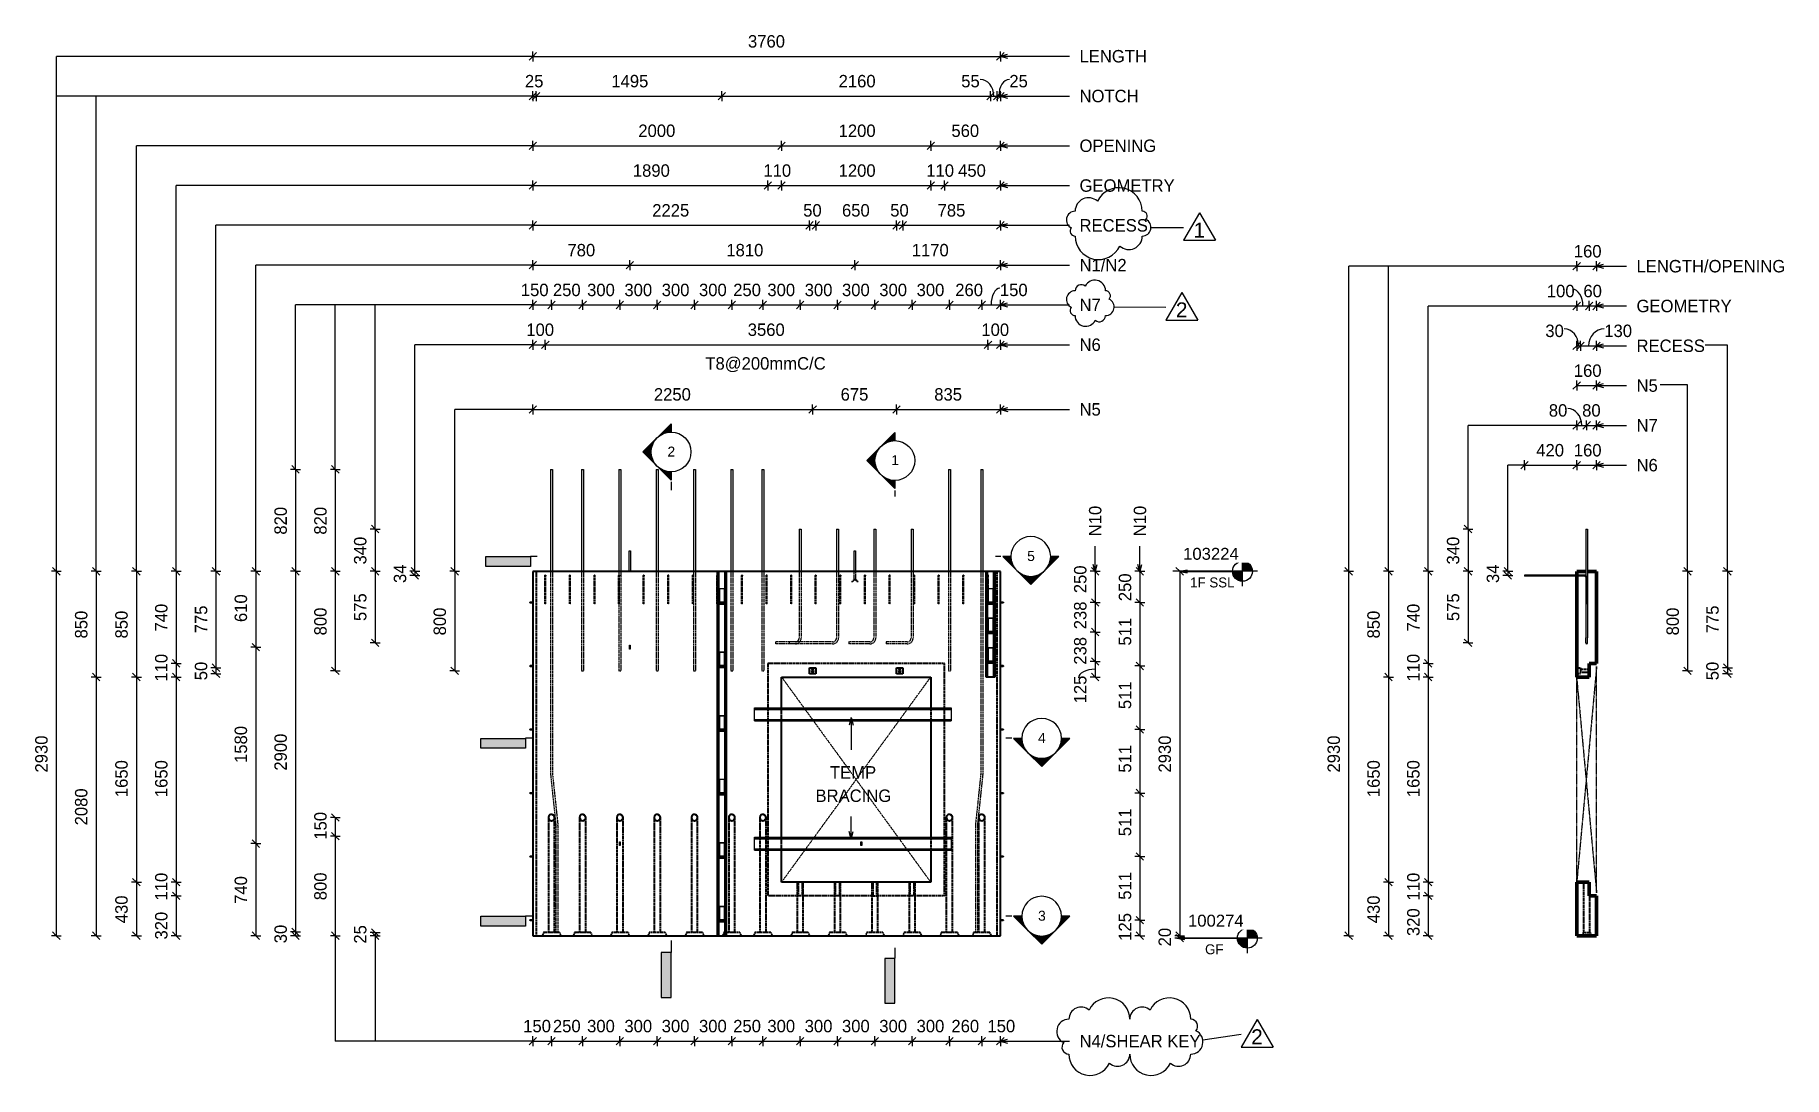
# Model space of a CAD drawing. Header units: millimetres. Extents: x 62878 to 76946, y 2133 to 10513.
import ezdxf

# ---------------------------------------------------------------- set-up
doc = ezdxf.new("R2010")
doc.units = ezdxf.units.MM
doc.linetypes.add('Dash', pattern=[6.36, 3.18, -3.18])
doc.linetypes.add('Overhead', pattern=[3.97, 2.38, -1.59])
for name, color, linetype, lineweight in [('A-ANNO-DIMS', 211, 'Continuous', 9), ('A-ANNO-DIMS-40', 211, 'Continuous', 9), ('A-DETL-MBND', 5, 'Continuous', 18), ('A-FLOR-OVHD', 1, 'Overhead', 18), ('A-GENM', 13, 'Continuous', 18), ('A-GENM-HDLN', 13, 'Dash', 18), ('A-WALL', 113, 'Continuous', 25), ('A-WALL-HDLN', 110, 'Dash', 25), ('G-ANNO-DIMS', 111, 'Continuous', 9), ('G-ANNO-REVC', 71, 'Continuous', 9), ('G-ANNO-REVC-IDEN', 71, 'Continuous', 9), ('G-ANNO-SYMB', 111, 'Continuous', 9), ('G-ANNO-TEXT', 231, 'Continuous', 9), ('S-BEAM', 12, 'Continuous', 18), ('S-RBAR', 171, 'Continuous', 18)]:
    doc.layers.add(name, color=color, linetype=linetype, lineweight=lineweight)
doc.styles.add('Arial', font='arial.ttf', dxfattribs={"height": 80})
doc.styles.add('Arial_1', font='arial.ttf', dxfattribs={"height": 96})
doc.styles.add('Arial_2', font='arial.ttf', dxfattribs={"height": 120})
doc.styles.add('Nirmala UI Semilight', font='NirmalaS.ttf', dxfattribs={"height": 100})
doc.styles.add('Nirmala UI Semilight_1', font='NirmalaS.ttf', dxfattribs={"height": 80})
doc.dimstyles.new('Diagonal_-_2_5mm_NI_UI', dxfattribs={"dimscale": 304.8, "dimtxt": 104.736395, "dimasz": 0.19685, "dimexe": 0.131234, "dimexo": 0.0625, "dimgap": 0.131234, "dimtad": 1, "dimdec": 0, "dimzin": 0, "dimdsep": 46, "dimtxsty": 'Nirmala UI Semilight', "dimblk1": 'OBLIQUE', "dimblk2": 'OBLIQUE', "dimsah": 1, "dimcen": 0.09, "dimazin": 0, "dimtfac": 1, "dimtdec": 4, "dimtix": 1, "dimtmove": 0, "dimatfit": 3, "dimfxl": 0.131234, "dimfxlon": 1, "dimtvp": 1, "dimtolj": 1, "dimtzin": 0, "dimarcsym": 2})
doc.dimstyles.new('Diagonal_-_2_5mm_NI_UI_1', dxfattribs={"dimscale": 304.8, "dimtxt": 104.736395, "dimasz": 0.19685, "dimexe": 0.131234, "dimexo": 0.0625, "dimgap": 0.131234, "dimtad": 1, "dimdec": 0, "dimzin": 0, "dimdsep": 46, "dimtxsty": 'Nirmala UI Semilight', "dimblk1": 'OBLIQUE', "dimblk2": 'OBLIQUE', "dimsah": 1, "dimcen": 0.09, "dimazin": 0, "dimtfac": 1, "dimtdec": 4, "dimtix": 1, "dimtmove": 1, "dimatfit": 3, "dimfxl": 0.131234, "dimfxlon": 1, "dimtvp": 1, "dimtolj": 1, "dimtzin": 0, "dimarcsym": 2})
doc.dimstyles.new('Diagonal_-_2_5mm_NI_UI_2', dxfattribs={"dimscale": 304.8, "dimtxt": 104.736395, "dimasz": 0.19685, "dimexe": 0.131234, "dimexo": 0.0625, "dimgap": 0.131234, "dimtad": 1, "dimdec": 0, "dimzin": 0, "dimdsep": 46, "dimtxsty": 'Nirmala UI Semilight', "dimblk1": 'OBLIQUE', "dimblk2": 'OBLIQUE', "dimsah": 1, "dimcen": 0.09, "dimazin": 0, "dimtfac": 1, "dimtdec": 4, "dimtix": 1, "dimtmove": 2, "dimatfit": 3, "dimfxl": 0.131234, "dimfxlon": 1, "dimtvp": 1, "dimtolj": 1, "dimtzin": 0, "dimarcsym": 2})

msp = doc.modelspace()

# ---------------------------------------------------------------- texts
at = {"layer": 'G-ANNO-REVC-IDEN', "char_height": 120, "width": 115.443, "attachment_point": 1, "style": 'Arial_2'}
for s, insert in [('1', (72196.6, 9004.3)), ('2', (72054.3, 8362.8)), ('2', (72659.7, 2517.1))]:
    msp.add_mtext(s, dxfattribs=dict(at, insert=insert))
at = {"layer": 'G-ANNO-SYMB', "char_height": 80, "width": 76.962, "attachment_point": 1, "style": 'Arial'}
for s, insert in [('2', (67965.2, 7203.1)), ('1', (69765.2, 7134.1)), ('5', (70858.3, 6362.8)), ('4', (70945.9, 4900.4)), ('3', (70945.9, 3470.4))]:
    msp.add_mtext(s, dxfattribs=dict(at, insert=insert))
at = {"layer": 'G-ANNO-TEXT', "color": 7, "attachment_point": 1}
for s, insert, char_height, width, style in [('LENGTH', (71279.4, 10392.4), 100, 612.489, 'Nirmala UI Semilight'), ('NOTCH', (71279.4, 10072.4), 100, 564.388, 'Nirmala UI Semilight'), ('OPENING', (71279.4, 9672.4), 100, 715.105, 'Nirmala UI Semilight'), ('GEOMETRY', (71279.4, 9352.4), 100, 843.375, 'Nirmala UI Semilight'), ('RECESS', (71279.4, 9032.4), 100, 551.561, 'Nirmala UI Semilight'), ('N1/N2', (71279.4, 8712.4), 100, 468.185, 'Nirmala UI Semilight'), ('LENGTH/OPENING', (75759.3, 8703.9), 100, 1391.729, 'Nirmala UI Semilight'), ('N7', (71279.4, 8392.4), 100, 211.645, 'Nirmala UI Semilight'), ('GEOMETRY', (75759.3, 8383.9), 100, 843.375, 'Nirmala UI Semilight'), ('N6', (71279.4, 8072.4), 100, 214.852, 'Nirmala UI Semilight'), ('RECESS', (75759.3, 8063.9), 100, 551.561, 'Nirmala UI Semilight'), ('N5', (75759.3, 7743.9), 100, 214.852, 'Nirmala UI Semilight'), ('N5', (71279.4, 7552.4), 100, 214.852, 'Nirmala UI Semilight'), ('N7', (75759.3, 7423.9), 100, 211.645, 'Nirmala UI Semilight'), ('N6', (75759.3, 7103.9), 100, 214.852, 'Nirmala UI Semilight'), ('1F SSL', (72169.1, 6150.5), 80, 362.363, 'Nirmala UI Semilight_1'), ('TEMP ', (69272.3, 4633.3), 100, 461.772, 'Nirmala UI Semilight'), ('BRACING', (69155.8, 4445.4), 100, 692.658, 'Nirmala UI Semilight'), ('GF', (72289.1, 3200.5), 80, 160.338, 'Nirmala UI Semilight_1'), ('N4/SHEAR KEY', (71279.4, 2472.2), 100, 1103.122, 'Nirmala UI Semilight')]:
    msp.add_mtext(s, dxfattribs=dict(at, insert=insert, char_height=char_height, width=width, style=style))
at = {"layer": 'G-ANNO-TEXT', "color": 7, "char_height": 100, "width": 278.987, "attachment_point": 1, "rotation": 90, "style": 'Nirmala UI Semilight'}
for insert in [(71355.4, 6481.9), (71715.4, 6481.9)]:
    msp.add_mtext('N10', dxfattribs=dict(at, insert=insert))

# ---------------------------------------------------------------- blocks, each defined once
blk = doc.blocks.new('loopbox down bent - Wire Loop-602462-Elevation Front')
at = {"layer": 'A-GENM'}
for p, q in [((66857, 3906), (66858, 3906)), ((66883, 3909), (66882, 3909)), ((66882, 3903), (66883, 3903))]:
    blk.add_line(p, q, dxfattribs=at)
at = {"layer": 'A-GENM', "flags": 128}
for points in [[(66857, 3906), (66859, 3908), (66860, 3909)], [(66860, 3903), (66858, 3904), (66857, 3906)], [(66882, 3909), (66870, 3909), (66862, 3909), (66860, 3909)], [(66860, 3909), (66864, 3909), (66875, 3909), (66882, 3909)], [(66882, 3903), (66870, 3903), (66862, 3903), (66860, 3903)], [(66860, 3903), (66864, 3903), (66875, 3903), (66882, 3903)]]:
    blk.add_lwpolyline(points, dxfattribs=at)
blk = doc.blocks.new('loopbox down bent - Wire Loop-600440-Elevation Front')
at = {"layer": 'A-GENM'}
for p, q in [((70645, 3909), (70643, 3909)), ((70643, 3903), (70645, 3903)), ((70669, 3906), (70668, 3906))]:
    blk.add_line(p, q, dxfattribs=at)
at = {"layer": 'A-GENM', "flags": 128}
for points in [[(70645, 3909), (70656, 3909), (70664, 3909), (70666, 3909)], [(70666, 3909), (70662, 3909), (70652, 3909), (70645, 3909)], [(70645, 3903), (70656, 3903), (70664, 3903), (70666, 3903)], [(70666, 3903), (70662, 3903), (70652, 3903), (70645, 3903)], [(70666, 3909), (70668, 3907), (70669, 3906)], [(70669, 3906), (70667, 3903), (70666, 3903)]]:
    blk.add_lwpolyline(points, dxfattribs=at)
blk = doc.blocks.new('loopbox down bent - Wire Loop-V1-Elevation Front')
at = {"layer": 'A-GENM'}
for p, q in [((68382, 4017), (68382, 3907)), ((68383, 4017), (68382, 4017)), ((68383, 4017), (68385, 4017)), ((68385, 4017), (68385, 3909)), ((68385, 4017), (68421, 4017)), ((68421, 4016), (68385, 4016)), ((68421, 4017), (68423, 4017)), ((68421, 4017), (68421, 3909)), ((68424, 4017), (68423, 4017)), ((68424, 3905), (68424, 4017)), ((68382, 3907), (68382, 3892)), ((68382, 3892), (68383, 3892)), ((68385, 3892), (68383, 3892)), ((68385, 3909), (68385, 3909)), ((68385, 3903), (68385, 3903)), ((68385, 3903), (68385, 3892)), ((68385, 3893), (68421, 3893)), ((68421, 3892), (68385, 3892)), ((68421, 3909), (68422, 3909)), ((68422, 3903), (68421, 3903)), ((68421, 3903), (68421, 3892)), ((68423, 3892), (68421, 3892)), ((68423, 3892), (68424, 3892)), ((68424, 3892), (68424, 3905))]:
    blk.add_line(p, q, dxfattribs=at)
at = {"layer": 'A-GENM', "flags": 128}
for points in [[(68381, 3906), (68383, 3908), (68385, 3909)], [(68385, 3903), (68382, 3904), (68381, 3906)], [(68422, 3909), (68418, 3909), (68407, 3909), (68395, 3909), (68387, 3909), (68385, 3909)], [(68385, 3903), (68389, 3903), (68399, 3903), (68411, 3903), (68420, 3903), (68422, 3903)], [(68422, 3909), (68424, 3907), (68425, 3906)], [(68425, 3906), (68423, 3903), (68422, 3903)]]:
    blk.add_lwpolyline(points, dxfattribs=at)
at = {"layer": 'A-GENM'}
for start_param, end_param in [(0.108567, 0.261672), (2.87992, 3.101861), (5.759587, 6.174619), (3.255247, 3.349095)]:
    blk.add_ellipse((68389, 3906), major_axis=(0, 3.04), ratio=0.992467, start_param=start_param, end_param=end_param, dxfattribs=at)
blk = doc.blocks.new('loopbox down bent - Wire Loop-V2-Elevation Front')
at = {"layer": 'A-GENM'}
for p, q in [((70542, 5824), (70542, 5713)), ((70543, 5824), (70542, 5824)), ((70543, 5824), (70545, 5824)), ((70545, 5824), (70545, 5715)), ((70545, 5824), (70581, 5824)), ((70581, 5823), (70545, 5823)), ((70581, 5824), (70583, 5824)), ((70581, 5824), (70581, 5715)), ((70584, 5824), (70583, 5824)), ((70584, 5711), (70584, 5824)), ((70542, 5713), (70542, 5699)), ((70542, 5699), (70543, 5699)), ((70545, 5699), (70543, 5699)), ((70545, 5715), (70545, 5715)), ((70545, 5709), (70545, 5709)), ((70545, 5709), (70545, 5699)), ((70545, 5700), (70581, 5700)), ((70581, 5699), (70545, 5699)), ((70581, 5715), (70582, 5715)), ((70582, 5709), (70581, 5709)), ((70581, 5709), (70581, 5699)), ((70583, 5699), (70581, 5699)), ((70583, 5699), (70584, 5699)), ((70584, 5699), (70584, 5711))]:
    blk.add_line(p, q, dxfattribs=at)
at = {"layer": 'A-GENM', "flags": 128}
for points in [[(70541, 5712), (70543, 5715), (70545, 5715)], [(70545, 5709), (70542, 5711), (70541, 5712)], [(70582, 5715), (70578, 5715), (70567, 5715), (70555, 5715), (70547, 5715), (70545, 5715)], [(70545, 5709), (70549, 5709), (70559, 5709), (70571, 5709), (70580, 5709), (70582, 5709)], [(70582, 5715), (70584, 5714), (70585, 5712)], [(70585, 5712), (70583, 5710), (70582, 5709)]]:
    blk.add_lwpolyline(points, dxfattribs=at)
at = {"layer": 'A-GENM'}
for start_param, end_param in [(0.108567, 0.261672), (2.87992, 3.101861), (5.759587, 6.174619), (3.255247, 3.349095)]:
    blk.add_ellipse((70549, 5712), major_axis=(0, 3.04), ratio=0.992467, start_param=start_param, end_param=end_param, dxfattribs=at)
blk = doc.blocks.new('loopbox down bent - Wire Loop-V3-Elevation Front')
at = {"layer": 'A-GENM'}
for p, q in [((70542, 6061), (70542, 5951)), ((70543, 6061), (70542, 6061)), ((70543, 6061), (70545, 6061)), ((70545, 6061), (70545, 5953)), ((70545, 6061), (70581, 6061)), ((70581, 6060), (70545, 6060)), ((70581, 6061), (70583, 6061)), ((70581, 6061), (70581, 5953)), ((70584, 6061), (70583, 6061)), ((70584, 5949), (70584, 6061)), ((70542, 5951), (70542, 5936)), ((70542, 5936), (70543, 5936)), ((70545, 5936), (70543, 5936)), ((70545, 5953), (70545, 5953)), ((70545, 5947), (70545, 5947)), ((70545, 5947), (70545, 5936)), ((70545, 5937), (70581, 5937)), ((70581, 5936), (70545, 5936)), ((70581, 5953), (70582, 5953)), ((70582, 5947), (70581, 5947)), ((70581, 5947), (70581, 5936)), ((70583, 5936), (70581, 5936)), ((70583, 5936), (70584, 5936)), ((70584, 5936), (70584, 5949))]:
    blk.add_line(p, q, dxfattribs=at)
at = {"layer": 'A-GENM', "flags": 128}
for points in [[(70541, 5950), (70543, 5952), (70545, 5953)], [(70545, 5947), (70542, 5948), (70541, 5950)], [(70582, 5953), (70578, 5953), (70567, 5953), (70555, 5953), (70547, 5953), (70545, 5953)], [(70545, 5947), (70549, 5947), (70559, 5947), (70571, 5947), (70580, 5947), (70582, 5947)], [(70582, 5953), (70584, 5951), (70585, 5950)], [(70585, 5950), (70583, 5947), (70582, 5947)]]:
    blk.add_lwpolyline(points, dxfattribs=at)
at = {"layer": 'A-GENM'}
for start_param, end_param in [(0.108567, 0.261672), (2.87992, 3.101861), (5.759587, 6.174619), (3.255247, 3.349095)]:
    blk.add_ellipse((70549, 5950), major_axis=(0, 3.04), ratio=0.992467, start_param=start_param, end_param=end_param, dxfattribs=at)
blk = doc.blocks.new('RR spread anchor face based - RR-SA-1_4-160-614768-Elevation Front')
at = {"layer": 'A-GENM'}
for p, q in [((67660, 5602), (67660, 5605)), ((67660, 5605), (67666, 5605)), ((67660, 5577), (67660, 5602)), ((67660, 5602), (67666, 5602)), ((67660, 5575), (67660, 5577)), ((67660, 5577), (67666, 5577)), ((67666, 5575), (67660, 5575)), ((67666, 5605), (67666, 5602)), ((67666, 5602), (67666, 5577)), ((67666, 5577), (67666, 5575))]:
    blk.add_line(p, q, dxfattribs=at)
blk = doc.blocks.new('RR spread anchor face based - RR-SA-2_5-250-614728-Elevation Front')
at = {"layer": 'A-GENM'}
for p, q in [((67658, 6361), (67658, 6366)), ((67658, 6366), (67668, 6366)), ((67658, 6200), (67658, 6361)), ((67668, 6361), (67658, 6361)), ((67668, 6366), (67668, 6361)), ((67668, 6361), (67668, 6200))]:
    blk.add_line(p, q, dxfattribs=at)
blk = doc.blocks.new('M_Linear Stiffener-Channel - C100X8-5349016-Elevation Front')
at = {"layer": 'S-BEAM'}
for p, q in [((68666, 4053), (68666, 4061)), ((68666, 4061), (70246, 4061)), ((68666, 4050), (68666, 4053)), ((68666, 4053), (70246, 4053)), ((68666, 3969), (68666, 4050)), ((68666, 4050), (70246, 4050)), ((68666, 3966), (68666, 3969)), ((68666, 3969), (70246, 3969)), ((68666, 3959), (68666, 3966)), ((70246, 3966), (68666, 3966)), ((68666, 3959), (70246, 3959)), ((70246, 4061), (70246, 4053)), ((70246, 4053), (70246, 4050)), ((70246, 4050), (70246, 3969)), ((70246, 3969), (70246, 3966)), ((70246, 3966), (70246, 3959))]:
    blk.add_line(p, q, dxfattribs=at)
blk = doc.blocks.new('RR spread anchor face based - RR-SA-2_5-250-V4-Elevation Front')
at = {"layer": 'A-GENM'}
for p, q in [((69468, 6361), (69468, 6366)), ((69468, 6366), (69478, 6366)), ((69468, 6200), (69468, 6361)), ((69478, 6361), (69468, 6361)), ((69478, 6366), (69478, 6361)), ((69478, 6361), (69478, 6200))]:
    blk.add_line(p, q, dxfattribs=at)
at = {"layer": 'A-GENM-HDLN'}
for p, q in [((69468, 6138), (69468, 6200)), ((69478, 6200), (69478, 6138)), ((69468, 6138), (69446, 6116)), ((69456, 6116), (69446, 6116)), ((69478, 6138), (69456, 6116)), ((69468, 6138), (69478, 6138)), ((69468, 6138), (69478, 6138)), ((69490, 6116), (69473, 6133)), ((69500, 6116), (69478, 6138)), ((69500, 6116), (69490, 6116))]:
    blk.add_line(p, q, dxfattribs=at)
blk = doc.blocks.new('Detail View - M_Section Tail - Filled Horizontal-14034-Elevation Front')
at = {"layer": 'G-ANNO-SYMB'}
blk.add_hatch(color=256, dxfattribs=at).paths.add_polyline_path([(66824, 3347), (66824, 3427), (66464, 3427), (66464, 3347)])
for p, q in [((66464, 3347), (66464, 3427)), ((66464, 3427), (66824, 3427)), ((66824, 3427), (66824, 3347)), ((66824, 3347), (66464, 3347))]:
    blk.add_line(p, q, dxfattribs=at)
blk = doc.blocks.new('Detail View - M_Section Head - Filled SHOP DWG-600895-Elevation Front')
at = {"layer": 'G-ANNO-SYMB'}
h = blk.add_hatch(color=256, dxfattribs=at)
edge = h.paths.add_edge_path()
edge.add_line((70749, 3427), (70815, 3427))
edge.add_arc((70975, 3427), 160, 180, 225)
edge.add_line((70862, 3314), (70749, 3427))
h = blk.add_hatch(color=256, dxfattribs=at)
edge = h.paths.add_edge_path()
edge.add_line((71201, 3427), (71088, 3314))
edge.add_arc((70975, 3427), 160, 315, 360)
edge.add_line((71135, 3427), (71201, 3427))
h = blk.add_hatch(color=256, dxfattribs=at)
edge = h.paths.add_edge_path()
edge.add_line((70975, 3201), (70862, 3314))
edge.add_arc((70975, 3427), 160, 225, 270)
edge.add_line((70975, 3267), (70975, 3201))
h = blk.add_hatch(color=256, dxfattribs=at)
edge = h.paths.add_edge_path()
edge.add_line((70975, 3201), (70975, 3267))
edge.add_arc((70975, 3427), 160, 270, 315)
edge.add_line((71088, 3314), (70975, 3201))
for p, q in [((70975, 3201), (70749, 3427)), ((70815, 3427), (70749, 3427)), ((70749, 3427), (70862, 3314)), ((70815, 3427), (70749, 3427)), ((70975, 3201), (71201, 3427)), ((71088, 3314), (71201, 3427)), ((71135, 3427), (71201, 3427)), ((71201, 3427), (71135, 3427)), ((70862, 3314), (70975, 3201)), ((70975, 3201), (71088, 3314)), ((70975, 3267), (70975, 3201)), ((70975, 3201), (70975, 3267))]:
    blk.add_line(p, q, dxfattribs=at)
for start, end in [(360, 180), (180, 360), (180, 225), (315, 0), (225, 270), (270, 315)]:
    blk.add_arc((70975, 3427), 160, start, end, dxfattribs=at)
blk = doc.blocks.new('DIMBLOCK1-Elevation Front')
at = {"layer": 'A-ANNO-DIMS-40'}
for p, q in [((66883, 10341), (66853, 10311)), ((66883, 10341), (66883, 10381)), ((66883, 10341), (66913, 10371)), ((66883, 10341), (70643, 10341)), ((66883, 10341), (66883, 10301)), ((70643, 10341), (70613, 10311)), ((70643, 10341), (70643, 10381)), ((70643, 10341), (70673, 10371)), ((70643, 10341), (70643, 10301))]:
    blk.add_line(p, q, dxfattribs=at)
at = {"layer": 'A-ANNO-DIMS-40', "color": 0, "insert": (68613, 10512), "char_height": 100, "width": 361.05, "attachment_point": 1, "line_spacing_factor": 1.142579, "style": 'Nirmala UI Semilight'}
blk.add_mtext('3760', dxfattribs=at)
blk = doc.blocks.new('_Oblique')
at = {"color": 0, "linetype": 'ByBlock', "lineweight": -2}
blk.add_line((-0.5, -0.5), (0.5, 0.5), dxfattribs=at)
blk = doc.blocks.new('DIMBLOCK2-Elevation Front')
at = {"layer": 'A-ANNO-DIMS-40'}
for p, q in [((66883, 10021), (66853, 9991)), ((66908, 10021), (66878, 9991)), ((66883, 10021), (66883, 10061)), ((66883, 10021), (66913, 10051)), ((66883, 10021), (66908, 10021)), ((66883, 10021), (66883, 9981)), ((66908, 10021), (66908, 10061)), ((66908, 10021), (66938, 10051)), ((66908, 10021), (66908, 9981))]:
    blk.add_line(p, q, dxfattribs=at)
at = {"layer": 'A-ANNO-DIMS-40', "color": 0, "insert": (66819, 10192), "char_height": 100, "width": 182.81, "attachment_point": 1, "line_spacing_factor": 1.142579, "style": 'Nirmala UI Semilight'}
blk.add_mtext('25', dxfattribs=at)
blk = doc.blocks.new('DIMBLOCK3-Elevation Front')
at = {"layer": 'A-ANNO-DIMS-40'}
for p, q in [((66908, 10021), (66878, 9991)), ((66908, 10021), (66908, 10061)), ((66908, 10021), (66938, 10051)), ((66908, 10021), (68403, 10021)), ((66908, 10021), (66908, 9981)), ((68403, 10021), (68373, 9991)), ((68403, 10021), (68403, 10061)), ((68403, 10021), (68433, 10051)), ((68403, 10021), (68403, 9981))]:
    blk.add_line(p, q, dxfattribs=at)
at = {"layer": 'A-ANNO-DIMS-40', "color": 0, "insert": (67514, 10192), "char_height": 100, "width": 340.49, "attachment_point": 1, "line_spacing_factor": 1.142579, "style": 'Nirmala UI Semilight'}
blk.add_mtext('1495', dxfattribs=at)
blk = doc.blocks.new('DIMBLOCK4-Elevation Front')
at = {"layer": 'A-ANNO-DIMS-40'}
for p, q in [((68403, 10021), (68373, 9991)), ((68403, 10021), (68403, 10061)), ((68403, 10021), (68433, 10051)), ((68403, 10021), (70563, 10021)), ((68403, 10021), (68403, 9981)), ((70563, 10021), (70533, 9991)), ((70563, 10021), (70563, 10061)), ((70563, 10021), (70593, 10051)), ((70563, 10021), (70563, 9981))]:
    blk.add_line(p, q, dxfattribs=at)
at = {"layer": 'A-ANNO-DIMS-40', "color": 0, "insert": (69342, 10192), "char_height": 100, "width": 338.2, "attachment_point": 1, "line_spacing_factor": 1.142579, "style": 'Nirmala UI Semilight'}
blk.add_mtext('2160', dxfattribs=at)
blk = doc.blocks.new('DIMBLOCK5-Elevation Front')
at = {"layer": 'A-ANNO-DIMS-40'}
for p, q in [((70563, 10021), (70533, 9991)), ((70563, 10021), (70563, 10061)), ((70563, 10021), (70593, 10051)), ((70563, 10021), (70618, 10021)), ((70563, 10021), (70563, 9981)), ((70618, 10021), (70588, 9991)), ((70618, 10021), (70618, 10061)), ((70618, 10021), (70648, 10051)), ((70618, 10021), (70618, 9981))]:
    blk.add_line(p, q, dxfattribs=at)
blk.add_ellipse((70481, 10021), major_axis=(0, 135), ratio=0.813707, start_param=4.712389, end_param=6.283185, dxfattribs=at)
at = {"layer": 'A-ANNO-DIMS-40', "color": 0, "insert": (70328, 10192), "char_height": 100, "width": 182.81, "attachment_point": 1, "line_spacing_factor": 1.142579, "style": 'Nirmala UI Semilight'}
blk.add_mtext('55', dxfattribs=at)
blk = doc.blocks.new('DIMBLOCK6-Elevation Front')
at = {"layer": 'A-ANNO-DIMS-40'}
for p, q in [((70618, 10021), (70588, 9991)), ((70643, 10021), (70613, 9991)), ((70618, 10021), (70618, 10061)), ((70618, 10021), (70648, 10051)), ((70618, 10021), (70643, 10021)), ((70618, 10021), (70618, 9981)), ((70643, 10021), (70643, 10061)), ((70643, 10021), (70673, 10051)), ((70643, 10021), (70643, 9981))]:
    blk.add_line(p, q, dxfattribs=at)
blk.add_ellipse((70715, 10021), major_axis=(0, 135), ratio=0.626832, start_param=0, end_param=1.570796, dxfattribs=at)
at = {"layer": 'A-ANNO-DIMS-40', "color": 0, "insert": (70715, 10192), "char_height": 100, "width": 182.81, "attachment_point": 1, "line_spacing_factor": 1.142579, "style": 'Nirmala UI Semilight'}
blk.add_mtext('25', dxfattribs=at)
blk = doc.blocks.new('DIMBLOCK7-Elevation Front')
at = {"layer": 'A-ANNO-DIMS-40'}
for p, q in [((66883, 9622), (66853, 9592)), ((66883, 9622), (66883, 9662)), ((66883, 9622), (66913, 9652)), ((66883, 9622), (68883, 9622)), ((66883, 9622), (66883, 9582)), ((68883, 9622), (68853, 9592)), ((68883, 9622), (68883, 9662)), ((68883, 9622), (68913, 9652)), ((68883, 9622), (68883, 9582))]:
    blk.add_line(p, q, dxfattribs=at)
at = {"layer": 'A-ANNO-DIMS-40', "color": 0, "insert": (67731, 9793), "char_height": 100, "width": 365.63, "attachment_point": 1, "line_spacing_factor": 1.142579, "style": 'Nirmala UI Semilight'}
blk.add_mtext('2000', dxfattribs=at)
blk = doc.blocks.new('DIMBLOCK8-Elevation Front')
at = {"layer": 'A-ANNO-DIMS-40'}
for p, q in [((68883, 9622), (68853, 9592)), ((68883, 9622), (68883, 9662)), ((68883, 9622), (68913, 9652)), ((68883, 9622), (70083, 9622)), ((68883, 9622), (68883, 9582)), ((70083, 9622), (70053, 9592)), ((70083, 9622), (70083, 9662)), ((70083, 9622), (70113, 9652)), ((70083, 9622), (70083, 9582))]:
    blk.add_line(p, q, dxfattribs=at)
at = {"layer": 'A-ANNO-DIMS-40', "color": 0, "insert": (69342, 9793), "char_height": 100, "width": 338.2, "attachment_point": 1, "line_spacing_factor": 1.142579, "style": 'Nirmala UI Semilight'}
blk.add_mtext('1200', dxfattribs=at)
blk = doc.blocks.new('DIMBLOCK9-Elevation Front')
at = {"layer": 'A-ANNO-DIMS-40'}
for p, q in [((70083, 9622), (70053, 9592)), ((70083, 9622), (70083, 9662)), ((70083, 9622), (70113, 9652)), ((70083, 9622), (70643, 9622)), ((70083, 9622), (70083, 9582)), ((70643, 9622), (70613, 9592)), ((70643, 9622), (70643, 9662)), ((70643, 9622), (70673, 9652)), ((70643, 9622), (70643, 9582))]:
    blk.add_line(p, q, dxfattribs=at)
at = {"layer": 'A-ANNO-DIMS-40', "color": 0, "insert": (70249, 9793), "char_height": 100, "width": 274.22, "attachment_point": 1, "line_spacing_factor": 1.142579, "style": 'Nirmala UI Semilight'}
blk.add_mtext('560', dxfattribs=at)
blk = doc.blocks.new('DIMBLOCK10-Elevation Front')
at = {"layer": 'A-ANNO-DIMS-40'}
for p, q in [((66883, 9302), (66853, 9272)), ((66883, 9302), (66883, 9342)), ((66883, 9302), (66913, 9332)), ((66883, 9302), (68773, 9302)), ((66883, 9302), (66883, 9262)), ((68773, 9302), (68743, 9272)), ((68773, 9302), (68773, 9342)), ((68773, 9302), (68803, 9332)), ((68773, 9302), (68773, 9262))]:
    blk.add_line(p, q, dxfattribs=at)
at = {"layer": 'A-ANNO-DIMS-40', "color": 0, "insert": (67687, 9473), "char_height": 100, "width": 338.2, "attachment_point": 1, "line_spacing_factor": 1.142579, "style": 'Nirmala UI Semilight'}
blk.add_mtext('1890', dxfattribs=at)
blk = doc.blocks.new('DIMBLOCK11-Elevation Front')
at = {"layer": 'A-ANNO-DIMS-40'}
for p, q in [((68773, 9302), (68743, 9272)), ((68773, 9302), (68773, 9342)), ((68773, 9302), (68803, 9332)), ((68773, 9302), (68883, 9302)), ((68773, 9302), (68773, 9262)), ((68883, 9302), (68853, 9272)), ((68883, 9302), (68883, 9342)), ((68883, 9302), (68913, 9332)), ((68883, 9302), (68883, 9262))]:
    blk.add_line(p, q, dxfattribs=at)
at = {"layer": 'A-ANNO-DIMS-40', "color": 0, "insert": (68737, 9473), "char_height": 100, "width": 219.38, "attachment_point": 1, "line_spacing_factor": 1.142579, "style": 'Nirmala UI Semilight'}
blk.add_mtext('110', dxfattribs=at)
blk = doc.blocks.new('DIMBLOCK12-Elevation Front')
at = {"layer": 'A-ANNO-DIMS-40'}
for p, q in [((68883, 9302), (68853, 9272)), ((68883, 9302), (68883, 9342)), ((68883, 9302), (68913, 9332)), ((68883, 9302), (70083, 9302)), ((68883, 9302), (68883, 9262)), ((70083, 9302), (70053, 9272)), ((70083, 9302), (70083, 9342)), ((70083, 9302), (70113, 9332)), ((70083, 9302), (70083, 9262))]:
    blk.add_line(p, q, dxfattribs=at)
at = {"layer": 'A-ANNO-DIMS-40', "color": 0, "insert": (69342, 9473), "char_height": 100, "width": 338.2, "attachment_point": 1, "line_spacing_factor": 1.142579, "style": 'Nirmala UI Semilight'}
blk.add_mtext('1200', dxfattribs=at)
blk = doc.blocks.new('DIMBLOCK13-Elevation Front')
at = {"layer": 'A-ANNO-DIMS-40'}
for p, q in [((70083, 9302), (70053, 9272)), ((70083, 9302), (70083, 9342)), ((70083, 9302), (70113, 9332)), ((70083, 9302), (70193, 9302)), ((70083, 9302), (70083, 9262)), ((70193, 9302), (70163, 9272)), ((70193, 9302), (70193, 9342)), ((70193, 9302), (70223, 9332)), ((70193, 9302), (70193, 9262))]:
    blk.add_line(p, q, dxfattribs=at)
at = {"layer": 'A-ANNO-DIMS-40', "color": 0, "insert": (70047, 9473), "char_height": 100, "width": 219.38, "attachment_point": 1, "line_spacing_factor": 1.142579, "style": 'Nirmala UI Semilight'}
blk.add_mtext('110', dxfattribs=at)
blk = doc.blocks.new('DIMBLOCK14-Elevation Front')
at = {"layer": 'A-ANNO-DIMS-40'}
for p, q in [((70193, 9302), (70163, 9272)), ((70193, 9302), (70193, 9342)), ((70193, 9302), (70223, 9332)), ((70193, 9302), (70643, 9302)), ((70193, 9302), (70193, 9262)), ((70643, 9302), (70613, 9272)), ((70643, 9302), (70643, 9342)), ((70643, 9302), (70673, 9332)), ((70643, 9302), (70643, 9262))]:
    blk.add_line(p, q, dxfattribs=at)
at = {"layer": 'A-ANNO-DIMS-40', "color": 0, "insert": (70303, 9473), "char_height": 100, "width": 276.5, "attachment_point": 1, "line_spacing_factor": 1.142579, "style": 'Nirmala UI Semilight'}
blk.add_mtext('450', dxfattribs=at)
blk = doc.blocks.new('DIMBLOCK15-Elevation Front')
at = {"layer": 'A-ANNO-DIMS-40'}
for p, q in [((66883, 8662), (66853, 8632)), ((66883, 8662), (66883, 8702)), ((66883, 8662), (66913, 8692)), ((66883, 8662), (67663, 8662)), ((66883, 8662), (66883, 8622)), ((67663, 8662), (67633, 8632)), ((67663, 8662), (67663, 8702)), ((67663, 8662), (67693, 8692)), ((67663, 8662), (67663, 8622))]:
    blk.add_line(p, q, dxfattribs=at)
at = {"layer": 'A-ANNO-DIMS-40', "color": 0, "insert": (67161, 8833), "char_height": 100, "width": 269.65, "attachment_point": 1, "line_spacing_factor": 1.142579, "style": 'Nirmala UI Semilight'}
blk.add_mtext('780', dxfattribs=at)
blk = doc.blocks.new('DIMBLOCK16-Elevation Front')
at = {"layer": 'A-ANNO-DIMS-40'}
for p, q in [((67663, 8662), (67633, 8632)), ((67663, 8662), (67663, 8702)), ((67663, 8662), (67693, 8692)), ((67663, 8662), (69473, 8662)), ((67663, 8662), (67663, 8622)), ((69473, 8662), (69443, 8632)), ((69473, 8662), (69473, 8702)), ((69473, 8662), (69503, 8692)), ((69473, 8662), (69473, 8622))]:
    blk.add_line(p, q, dxfattribs=at)
at = {"layer": 'A-ANNO-DIMS-40', "color": 0, "insert": (68439, 8833), "char_height": 100, "width": 310.78, "attachment_point": 1, "line_spacing_factor": 1.142579, "style": 'Nirmala UI Semilight'}
blk.add_mtext('1810', dxfattribs=at)
blk = doc.blocks.new('DIMBLOCK17-Elevation Front')
at = {"layer": 'A-ANNO-DIMS-40'}
for p, q in [((69473, 8662), (69443, 8632)), ((69473, 8662), (69473, 8702)), ((69473, 8662), (69503, 8692)), ((69473, 8662), (70643, 8662)), ((69473, 8662), (69473, 8622)), ((70643, 8662), (70613, 8632)), ((70643, 8662), (70643, 8702)), ((70643, 8662), (70673, 8692)), ((70643, 8662), (70643, 8622))]:
    blk.add_line(p, q, dxfattribs=at)
at = {"layer": 'A-ANNO-DIMS-40', "color": 0, "insert": (69930, 8833), "char_height": 100, "width": 306.21, "attachment_point": 1, "line_spacing_factor": 1.142579, "style": 'Nirmala UI Semilight'}
blk.add_mtext('1170', dxfattribs=at)
blk = doc.blocks.new('DIMBLOCK18-Elevation Front')
at = {"layer": 'A-ANNO-DIMS-40'}
for p, q in [((66883, 8342), (66853, 8312)), ((66883, 8342), (66883, 8382)), ((66883, 8342), (66913, 8372)), ((66883, 8342), (67033, 8342)), ((66883, 8342), (66883, 8302)), ((67033, 8342), (67003, 8312)), ((67033, 8342), (67033, 8382)), ((67033, 8342), (67063, 8372)), ((67033, 8342), (67033, 8302))]:
    blk.add_line(p, q, dxfattribs=at)
at = {"layer": 'A-ANNO-DIMS-40', "color": 0, "insert": (66786, 8513), "char_height": 100, "width": 246.8, "attachment_point": 1, "line_spacing_factor": 1.142579, "style": 'Nirmala UI Semilight'}
blk.add_mtext('150', dxfattribs=at)
blk = doc.blocks.new('DIMBLOCK19-Elevation Front')
at = {"layer": 'A-ANNO-DIMS-40'}
for p, q in [((67033, 8342), (67003, 8312)), ((67033, 8342), (67033, 8382)), ((67033, 8342), (67063, 8372)), ((67033, 8342), (67283, 8342)), ((67033, 8342), (67033, 8302)), ((67283, 8342), (67253, 8312)), ((67283, 8342), (67283, 8382)), ((67283, 8342), (67313, 8372)), ((67283, 8342), (67283, 8302))]:
    blk.add_line(p, q, dxfattribs=at)
at = {"layer": 'A-ANNO-DIMS-40', "color": 0, "insert": (67044, 8513), "char_height": 100, "width": 274.22, "attachment_point": 1, "line_spacing_factor": 1.142579, "style": 'Nirmala UI Semilight'}
blk.add_mtext('250', dxfattribs=at)
blk = doc.blocks.new('DIMBLOCK20-Elevation Front')
at = {"layer": 'A-ANNO-DIMS-40'}
for p, q in [((67283, 8342), (67253, 8312)), ((67283, 8342), (67283, 8382)), ((67283, 8342), (67313, 8372)), ((67283, 8342), (67583, 8342)), ((67283, 8342), (67283, 8302)), ((67583, 8342), (67553, 8312)), ((67583, 8342), (67583, 8382)), ((67583, 8342), (67613, 8372)), ((67583, 8342), (67583, 8302))]:
    blk.add_line(p, q, dxfattribs=at)
at = {"layer": 'A-ANNO-DIMS-40', "color": 0, "insert": (67319, 8513), "char_height": 100, "width": 274.22, "attachment_point": 1, "line_spacing_factor": 1.142579, "style": 'Nirmala UI Semilight'}
blk.add_mtext('300', dxfattribs=at)
blk = doc.blocks.new('DIMBLOCK21-Elevation Front')
at = {"layer": 'A-ANNO-DIMS-40'}
for p, q in [((67583, 8342), (67553, 8312)), ((67583, 8342), (67583, 8382)), ((67583, 8342), (67613, 8372)), ((67583, 8342), (67883, 8342)), ((67583, 8342), (67583, 8302)), ((67883, 8342), (67853, 8312)), ((67883, 8342), (67883, 8382)), ((67883, 8342), (67913, 8372)), ((67883, 8342), (67883, 8302))]:
    blk.add_line(p, q, dxfattribs=at)
at = {"layer": 'A-ANNO-DIMS-40', "color": 0, "insert": (67619, 8513), "char_height": 100, "width": 274.22, "attachment_point": 1, "line_spacing_factor": 1.142579, "style": 'Nirmala UI Semilight'}
blk.add_mtext('300', dxfattribs=at)
blk = doc.blocks.new('DIMBLOCK22-Elevation Front')
at = {"layer": 'A-ANNO-DIMS-40'}
for p, q in [((67883, 8342), (67853, 8312)), ((67883, 8342), (67883, 8382)), ((67883, 8342), (67913, 8372)), ((67883, 8342), (68183, 8342)), ((67883, 8342), (67883, 8302)), ((68183, 8342), (68153, 8312)), ((68183, 8342), (68183, 8382)), ((68183, 8342), (68213, 8372)), ((68183, 8342), (68183, 8302))]:
    blk.add_line(p, q, dxfattribs=at)
at = {"layer": 'A-ANNO-DIMS-40', "color": 0, "insert": (67919, 8513), "char_height": 100, "width": 274.22, "attachment_point": 1, "line_spacing_factor": 1.142579, "style": 'Nirmala UI Semilight'}
blk.add_mtext('300', dxfattribs=at)
blk = doc.blocks.new('DIMBLOCK23-Elevation Front')
at = {"layer": 'A-ANNO-DIMS-40'}
for p, q in [((68183, 8342), (68153, 8312)), ((68183, 8342), (68183, 8382)), ((68183, 8342), (68213, 8372)), ((68183, 8342), (68483, 8342)), ((68183, 8342), (68183, 8302)), ((68483, 8342), (68453, 8312)), ((68483, 8342), (68483, 8382)), ((68483, 8342), (68513, 8372)), ((68483, 8342), (68483, 8302))]:
    blk.add_line(p, q, dxfattribs=at)
at = {"layer": 'A-ANNO-DIMS-40', "color": 0, "insert": (68219, 8513), "char_height": 100, "width": 274.22, "attachment_point": 1, "line_spacing_factor": 1.142579, "style": 'Nirmala UI Semilight'}
blk.add_mtext('300', dxfattribs=at)
blk = doc.blocks.new('DIMBLOCK24-Elevation Front')
at = {"layer": 'A-ANNO-DIMS-40'}
for p, q in [((68483, 8342), (68453, 8312)), ((68483, 8342), (68483, 8382)), ((68483, 8342), (68513, 8372)), ((68483, 8342), (68733, 8342)), ((68483, 8342), (68483, 8302)), ((68733, 8342), (68703, 8312)), ((68733, 8342), (68733, 8382)), ((68733, 8342), (68763, 8372)), ((68733, 8342), (68733, 8302))]:
    blk.add_line(p, q, dxfattribs=at)
at = {"layer": 'A-ANNO-DIMS-40', "color": 0, "insert": (68494, 8513), "char_height": 100, "width": 274.22, "attachment_point": 1, "line_spacing_factor": 1.142579, "style": 'Nirmala UI Semilight'}
blk.add_mtext('250', dxfattribs=at)
blk = doc.blocks.new('DIMBLOCK25-Elevation Front')
at = {"layer": 'A-ANNO-DIMS-40'}
for p, q in [((68733, 8342), (68703, 8312)), ((68733, 8342), (68733, 8382)), ((68733, 8342), (68763, 8372)), ((68733, 8342), (69033, 8342)), ((68733, 8342), (68733, 8302)), ((69033, 8342), (69003, 8312)), ((69033, 8342), (69033, 8382)), ((69033, 8342), (69063, 8372)), ((69033, 8342), (69033, 8302))]:
    blk.add_line(p, q, dxfattribs=at)
at = {"layer": 'A-ANNO-DIMS-40', "color": 0, "insert": (68769, 8513), "char_height": 100, "width": 274.22, "attachment_point": 1, "line_spacing_factor": 1.142579, "style": 'Nirmala UI Semilight'}
blk.add_mtext('300', dxfattribs=at)
blk = doc.blocks.new('DIMBLOCK26-Elevation Front')
at = {"layer": 'A-ANNO-DIMS-40'}
for p, q in [((69033, 8342), (69003, 8312)), ((69033, 8342), (69033, 8382)), ((69033, 8342), (69063, 8372)), ((69033, 8342), (69333, 8342)), ((69033, 8342), (69033, 8302)), ((69333, 8342), (69303, 8312)), ((69333, 8342), (69333, 8382)), ((69333, 8342), (69363, 8372)), ((69333, 8342), (69333, 8302))]:
    blk.add_line(p, q, dxfattribs=at)
at = {"layer": 'A-ANNO-DIMS-40', "color": 0, "insert": (69069, 8513), "char_height": 100, "width": 274.22, "attachment_point": 1, "line_spacing_factor": 1.142579, "style": 'Nirmala UI Semilight'}
blk.add_mtext('300', dxfattribs=at)
blk = doc.blocks.new('DIMBLOCK27-Elevation Front')
at = {"layer": 'A-ANNO-DIMS-40'}
for p, q in [((69333, 8342), (69303, 8312)), ((69333, 8342), (69333, 8382)), ((69333, 8342), (69363, 8372)), ((69333, 8342), (69633, 8342)), ((69333, 8342), (69333, 8302)), ((69633, 8342), (69603, 8312)), ((69633, 8342), (69633, 8382)), ((69633, 8342), (69663, 8372)), ((69633, 8342), (69633, 8302))]:
    blk.add_line(p, q, dxfattribs=at)
at = {"layer": 'A-ANNO-DIMS-40', "color": 0, "insert": (69369, 8513), "char_height": 100, "width": 274.22, "attachment_point": 1, "line_spacing_factor": 1.142579, "style": 'Nirmala UI Semilight'}
blk.add_mtext('300', dxfattribs=at)
blk = doc.blocks.new('DIMBLOCK28-Elevation Front')
at = {"layer": 'A-ANNO-DIMS-40'}
for p, q in [((69633, 8342), (69603, 8312)), ((69633, 8342), (69633, 8382)), ((69633, 8342), (69663, 8372)), ((69633, 8342), (69933, 8342)), ((69633, 8342), (69633, 8302)), ((69933, 8342), (69903, 8312)), ((69933, 8342), (69933, 8382)), ((69933, 8342), (69963, 8372)), ((69933, 8342), (69933, 8302))]:
    blk.add_line(p, q, dxfattribs=at)
at = {"layer": 'A-ANNO-DIMS-40', "color": 0, "insert": (69669, 8513), "char_height": 100, "width": 274.22, "attachment_point": 1, "line_spacing_factor": 1.142579, "style": 'Nirmala UI Semilight'}
blk.add_mtext('300', dxfattribs=at)
blk = doc.blocks.new('DIMBLOCK29-Elevation Front')
at = {"layer": 'A-ANNO-DIMS-40'}
for p, q in [((69933, 8342), (69903, 8312)), ((69933, 8342), (69933, 8382)), ((69933, 8342), (69963, 8372)), ((69933, 8342), (70233, 8342)), ((69933, 8342), (69933, 8302)), ((70233, 8342), (70203, 8312)), ((70233, 8342), (70233, 8382)), ((70233, 8342), (70263, 8372)), ((70233, 8342), (70233, 8302))]:
    blk.add_line(p, q, dxfattribs=at)
at = {"layer": 'A-ANNO-DIMS-40', "color": 0, "insert": (69969, 8513), "char_height": 100, "width": 274.22, "attachment_point": 1, "line_spacing_factor": 1.142579, "style": 'Nirmala UI Semilight'}
blk.add_mtext('300', dxfattribs=at)
blk = doc.blocks.new('DIMBLOCK30-Elevation Front')
at = {"layer": 'A-ANNO-DIMS-40'}
for p, q in [((70233, 8342), (70203, 8312)), ((70233, 8342), (70233, 8382)), ((70233, 8342), (70263, 8372)), ((70233, 8342), (70493, 8342)), ((70233, 8342), (70233, 8302)), ((70493, 8342), (70463, 8312)), ((70493, 8342), (70493, 8382)), ((70493, 8342), (70523, 8372)), ((70493, 8342), (70493, 8302))]:
    blk.add_line(p, q, dxfattribs=at)
at = {"layer": 'A-ANNO-DIMS-40', "color": 0, "insert": (70280, 8513), "char_height": 100, "width": 274.22, "attachment_point": 1, "line_spacing_factor": 1.142579, "style": 'Nirmala UI Semilight'}
blk.add_mtext('260', dxfattribs=at)
blk = doc.blocks.new('DIMBLOCK31-Elevation Front')
at = {"layer": 'A-ANNO-DIMS-40'}
for p, q in [((70493, 8342), (70463, 8312)), ((70493, 8342), (70493, 8382)), ((70493, 8342), (70523, 8372)), ((70493, 8342), (70643, 8342)), ((70493, 8342), (70493, 8302)), ((70643, 8342), (70613, 8312)), ((70643, 8342), (70643, 8382)), ((70643, 8342), (70673, 8372)), ((70643, 8342), (70643, 8302))]:
    blk.add_line(p, q, dxfattribs=at)
blk.add_ellipse((70639, 8342), major_axis=(0, 135), ratio=0.524601, start_param=0, end_param=1.570796, dxfattribs=at)
at = {"layer": 'A-ANNO-DIMS-40', "color": 0, "insert": (70639, 8513), "char_height": 100, "width": 246.8, "attachment_point": 1, "line_spacing_factor": 1.142579, "style": 'Nirmala UI Semilight'}
blk.add_mtext('150', dxfattribs=at)
blk = doc.blocks.new('DIMBLOCK32-Elevation Front')
at = {"layer": 'A-ANNO-DIMS-40'}
for p, q in [((64014, 6200), (63974, 6200)), ((64014, 6200), (63984, 6230)), ((64014, 6200), (64014, 5460)), ((64014, 6200), (64044, 6170)), ((64014, 6200), (64054, 6200)), ((64014, 5460), (63984, 5490)), ((64014, 5460), (63974, 5460)), ((64014, 5460), (64044, 5430)), ((64014, 5460), (64054, 5460))]:
    blk.add_line(p, q, dxfattribs=at)
at = {"layer": 'A-ANNO-DIMS-40', "color": 0, "insert": (63844, 5716), "char_height": 100, "width": 271.93, "attachment_point": 1, "rotation": 90, "line_spacing_factor": 1.142579, "style": 'Nirmala UI Semilight'}
blk.add_mtext('740', dxfattribs=at)
blk = doc.blocks.new('DIMBLOCK33-Elevation Front')
at = {"layer": 'A-ANNO-DIMS-40'}
for p, q in [((64014, 5460), (63984, 5490)), ((64014, 5460), (63974, 5460)), ((64014, 5350), (63974, 5350)), ((64014, 5350), (63984, 5380)), ((64014, 5460), (64014, 5350)), ((64014, 5460), (64044, 5430)), ((64014, 5460), (64054, 5460)), ((64014, 5350), (64044, 5320)), ((64014, 5350), (64054, 5350))]:
    blk.add_line(p, q, dxfattribs=at)
at = {"layer": 'A-ANNO-DIMS-40', "color": 0, "insert": (63844, 5313), "char_height": 100, "width": 219.38, "attachment_point": 1, "rotation": 90, "line_spacing_factor": 1.142579, "style": 'Nirmala UI Semilight'}
blk.add_mtext('110', dxfattribs=at)
blk = doc.blocks.new('DIMBLOCK34-Elevation Front')
at = {"layer": 'A-ANNO-DIMS-40'}
for p, q in [((64014, 5350), (63974, 5350)), ((64014, 5350), (63984, 5380)), ((64014, 5350), (64014, 3700)), ((64014, 5350), (64044, 5320)), ((64014, 5350), (64054, 5350)), ((64014, 3700), (63974, 3700)), ((64014, 3700), (63984, 3730)), ((64014, 3700), (64044, 3670)), ((64014, 3700), (64054, 3700))]:
    blk.add_line(p, q, dxfattribs=at)
at = {"layer": 'A-ANNO-DIMS-40', "color": 0, "insert": (63844, 4384), "char_height": 100, "width": 338.2, "attachment_point": 1, "rotation": 90, "line_spacing_factor": 1.142579, "style": 'Nirmala UI Semilight'}
blk.add_mtext('1650', dxfattribs=at)
blk = doc.blocks.new('DIMBLOCK35-Elevation Front')
at = {"layer": 'A-ANNO-DIMS-40'}
for p, q in [((64014, 3700), (63974, 3700)), ((64014, 3700), (63984, 3730)), ((64014, 3700), (64014, 3590)), ((64014, 3700), (64044, 3670)), ((64014, 3700), (64054, 3700)), ((64014, 3590), (63974, 3590)), ((64014, 3590), (63984, 3620)), ((64014, 3590), (64044, 3560)), ((64014, 3590), (64054, 3590))]:
    blk.add_line(p, q, dxfattribs=at)
at = {"layer": 'A-ANNO-DIMS-40', "color": 0, "insert": (63844, 3553), "char_height": 100, "width": 219.38, "attachment_point": 1, "rotation": 90, "line_spacing_factor": 1.142579, "style": 'Nirmala UI Semilight'}
blk.add_mtext('110', dxfattribs=at)
blk = doc.blocks.new('DIMBLOCK36-Elevation Front')
at = {"layer": 'A-ANNO-DIMS-40'}
for p, q in [((64014, 3590), (63974, 3590)), ((64014, 3590), (63984, 3620)), ((64014, 3590), (64014, 3270)), ((64014, 3590), (64044, 3560)), ((64014, 3590), (64054, 3590)), ((64014, 3270), (63974, 3270)), ((64014, 3270), (63984, 3300)), ((64014, 3270), (64044, 3240)), ((64014, 3270), (64054, 3270))]:
    blk.add_line(p, q, dxfattribs=at)
at = {"layer": 'A-ANNO-DIMS-40', "color": 0, "insert": (63844, 3239), "char_height": 100, "width": 274.22, "attachment_point": 1, "rotation": 90, "line_spacing_factor": 1.142579, "style": 'Nirmala UI Semilight'}
blk.add_mtext('320', dxfattribs=at)
blk = doc.blocks.new('DIMBLOCK37-Elevation Front')
at = {"layer": 'A-ANNO-DIMS-40'}
for p, q in [((66883, 8022), (66853, 7992)), ((66883, 8022), (66883, 8062)), ((66883, 8022), (66913, 8052)), ((66883, 8022), (66983, 8022)), ((66883, 8022), (66883, 7982)), ((66983, 8022), (66953, 7992)), ((66983, 8022), (66983, 8062)), ((66983, 8022), (67013, 8052)), ((66983, 8022), (66983, 7982))]:
    blk.add_line(p, q, dxfattribs=at)
at = {"layer": 'A-ANNO-DIMS-40', "color": 0, "insert": (66830, 8193), "char_height": 100, "width": 246.8, "attachment_point": 1, "line_spacing_factor": 1.142579, "style": 'Nirmala UI Semilight'}
blk.add_mtext('100', dxfattribs=at)
blk = doc.blocks.new('DIMBLOCK38-Elevation Front')
at = {"layer": 'A-ANNO-DIMS-40'}
for p, q in [((66983, 8022), (66953, 7992)), ((66983, 8022), (66983, 8062)), ((66983, 8022), (67013, 8052)), ((66983, 8022), (70543, 8022)), ((66983, 8022), (66983, 7982)), ((70543, 8022), (70513, 7992)), ((70543, 8022), (70543, 8062)), ((70543, 8022), (70573, 8052)), ((70543, 8022), (70543, 7982))]:
    blk.add_line(p, q, dxfattribs=at)
at = {"layer": 'A-ANNO-DIMS-40', "color": 0, "char_height": 100, "attachment_point": 1, "line_spacing_factor": 1.142579, "style": 'Nirmala UI Semilight'}
for s, insert, width in [('3560', (68611, 8193), 365.63), ('T8@200mmC/C', (68270, 7922), 1183.71)]:
    blk.add_mtext(s, dxfattribs=dict(at, insert=insert, width=width))
blk = doc.blocks.new('DIMBLOCK39-Elevation Front')
at = {"layer": 'A-ANNO-DIMS-40'}
for p, q in [((70543, 8022), (70513, 7992)), ((70543, 8022), (70543, 8062)), ((70543, 8022), (70573, 8052)), ((70543, 8022), (70643, 8022)), ((70543, 8022), (70543, 7982)), ((70643, 8022), (70613, 7992)), ((70643, 8022), (70643, 8062)), ((70643, 8022), (70673, 8052)), ((70643, 8022), (70643, 7982))]:
    blk.add_line(p, q, dxfattribs=at)
at = {"layer": 'A-ANNO-DIMS-40', "color": 0, "insert": (70490, 8193), "char_height": 100, "width": 246.8, "attachment_point": 1, "line_spacing_factor": 1.142579, "style": 'Nirmala UI Semilight'}
blk.add_mtext('100', dxfattribs=at)
blk = doc.blocks.new('DIMBLOCK40-Elevation Front')
at = {"layer": 'A-ANNO-DIMS-40'}
for p, q in [((63050, 6200), (63010, 6200)), ((63050, 6200), (63020, 6230)), ((63050, 6200), (63050, 3270)), ((63050, 6200), (63080, 6170)), ((63050, 6200), (63090, 6200)), ((63050, 3270), (63010, 3270)), ((63050, 3270), (63020, 3300)), ((63050, 3270), (63080, 3240)), ((63050, 3270), (63090, 3270))]:
    blk.add_line(p, q, dxfattribs=at)
at = {"layer": 'A-ANNO-DIMS-40', "color": 0, "insert": (62880, 4582), "char_height": 100, "width": 365.63, "attachment_point": 1, "rotation": 90, "line_spacing_factor": 1.142579, "style": 'Nirmala UI Semilight'}
blk.add_mtext('2930', dxfattribs=at)
blk = doc.blocks.new('DIMBLOCK41-Elevation Front')
at = {"layer": 'A-ANNO-DIMS-40'}
for p, q in [((63694, 6200), (63654, 6200)), ((63694, 6200), (63664, 6230)), ((63694, 6200), (63694, 5350)), ((63694, 6200), (63724, 6170)), ((63694, 6200), (63734, 6200)), ((63694, 5350), (63654, 5350)), ((63694, 5350), (63664, 5380)), ((63694, 5350), (63724, 5320)), ((63694, 5350), (63734, 5350))]:
    blk.add_line(p, q, dxfattribs=at)
at = {"layer": 'A-ANNO-DIMS-40', "color": 0, "insert": (63524, 5660), "char_height": 100, "width": 274.22, "attachment_point": 1, "rotation": 90, "line_spacing_factor": 1.142579, "style": 'Nirmala UI Semilight'}
blk.add_mtext('850', dxfattribs=at)
blk = doc.blocks.new('DIMBLOCK42-Elevation Front')
at = {"layer": 'A-ANNO-DIMS-40'}
for p, q in [((63694, 5350), (63654, 5350)), ((63694, 5350), (63664, 5380)), ((63694, 5350), (63694, 3700)), ((63694, 5350), (63724, 5320)), ((63694, 5350), (63734, 5350)), ((63694, 3700), (63654, 3700)), ((63694, 3700), (63664, 3730)), ((63694, 3700), (63724, 3670)), ((63694, 3700), (63734, 3700))]:
    blk.add_line(p, q, dxfattribs=at)
at = {"layer": 'A-ANNO-DIMS-40', "color": 0, "insert": (63524, 4384), "char_height": 100, "width": 338.2, "attachment_point": 1, "rotation": 90, "line_spacing_factor": 1.142579, "style": 'Nirmala UI Semilight'}
blk.add_mtext('1650', dxfattribs=at)
blk = doc.blocks.new('DIMBLOCK43-Elevation Front')
at = {"layer": 'A-ANNO-DIMS-40'}
for p, q in [((63694, 3700), (63654, 3700)), ((63694, 3700), (63664, 3730)), ((63694, 3700), (63694, 3270)), ((63694, 3700), (63724, 3670)), ((63694, 3700), (63734, 3700)), ((63694, 3270), (63654, 3270)), ((63694, 3270), (63664, 3300)), ((63694, 3270), (63724, 3240)), ((63694, 3270), (63734, 3270))]:
    blk.add_line(p, q, dxfattribs=at)
at = {"layer": 'A-ANNO-DIMS-40', "color": 0, "insert": (63524, 3370), "char_height": 100, "width": 276.5, "attachment_point": 1, "rotation": 90, "line_spacing_factor": 1.142579, "style": 'Nirmala UI Semilight'}
blk.add_mtext('430', dxfattribs=at)
blk = doc.blocks.new('DIMBLOCK44-Elevation Front')
at = {"layer": 'A-ANNO-DIMS-40'}
for p, q in [((63370, 6200), (63330, 6200)), ((63370, 6200), (63340, 6230)), ((63370, 6200), (63370, 5350)), ((63370, 6200), (63400, 6170)), ((63370, 6200), (63410, 6200)), ((63370, 5350), (63330, 5350)), ((63370, 5350), (63340, 5380)), ((63370, 5350), (63400, 5320)), ((63370, 5350), (63410, 5350))]:
    blk.add_line(p, q, dxfattribs=at)
at = {"layer": 'A-ANNO-DIMS-40', "color": 0, "insert": (63200, 5660), "char_height": 100, "width": 274.22, "attachment_point": 1, "rotation": 90, "line_spacing_factor": 1.142579, "style": 'Nirmala UI Semilight'}
blk.add_mtext('850', dxfattribs=at)
blk = doc.blocks.new('DIMBLOCK45-Elevation Front')
at = {"layer": 'A-ANNO-DIMS-40'}
for p, q in [((63370, 5350), (63330, 5350)), ((63370, 5350), (63340, 5380)), ((63370, 5350), (63370, 3270)), ((63370, 5350), (63400, 5320)), ((63370, 5350), (63410, 5350)), ((63370, 3270), (63330, 3270)), ((63370, 3270), (63340, 3300)), ((63370, 3270), (63400, 3240)), ((63370, 3270), (63410, 3270))]:
    blk.add_line(p, q, dxfattribs=at)
at = {"layer": 'A-ANNO-DIMS-40', "color": 0, "insert": (63200, 4157), "char_height": 100, "width": 365.63, "attachment_point": 1, "rotation": 90, "line_spacing_factor": 1.142579, "style": 'Nirmala UI Semilight'}
blk.add_mtext('2080', dxfattribs=at)
blk = doc.blocks.new('DIMBLOCK46-Elevation Front')
at = {"layer": 'A-ANNO-DIMS-40'}
for p, q in [((64654, 6200), (64614, 6200)), ((64654, 6200), (64624, 6230)), ((64654, 6200), (64654, 5590)), ((64654, 6200), (64684, 6170)), ((64654, 6200), (64694, 6200)), ((64654, 5590), (64614, 5590)), ((64654, 5590), (64624, 5620)), ((64654, 5590), (64684, 5560)), ((64654, 5590), (64694, 5590))]:
    blk.add_line(p, q, dxfattribs=at)
at = {"layer": 'A-ANNO-DIMS-40', "color": 0, "insert": (64484, 5792), "char_height": 100, "width": 246.8, "attachment_point": 1, "rotation": 90, "line_spacing_factor": 1.142579, "style": 'Nirmala UI Semilight'}
blk.add_mtext('610', dxfattribs=at)
blk = doc.blocks.new('DIMBLOCK47-Elevation Front')
at = {"layer": 'A-ANNO-DIMS-40'}
for p, q in [((64654, 5590), (64614, 5590)), ((64654, 5590), (64624, 5620)), ((64654, 5590), (64654, 4010)), ((64654, 5590), (64684, 5560)), ((64654, 5590), (64694, 5590)), ((64654, 4010), (64614, 4010)), ((64654, 4010), (64624, 4040)), ((64654, 4010), (64684, 3980)), ((64654, 4010), (64694, 4010))]:
    blk.add_line(p, q, dxfattribs=at)
at = {"layer": 'A-ANNO-DIMS-40', "color": 0, "insert": (64484, 4659), "char_height": 100, "width": 338.2, "attachment_point": 1, "rotation": 90, "line_spacing_factor": 1.142579, "style": 'Nirmala UI Semilight'}
blk.add_mtext('1580', dxfattribs=at)
blk = doc.blocks.new('DIMBLOCK48-Elevation Front')
at = {"layer": 'A-ANNO-DIMS-40'}
for p, q in [((64654, 4010), (64614, 4010)), ((64654, 4010), (64624, 4040)), ((64654, 4010), (64654, 3270)), ((64654, 4010), (64684, 3980)), ((64654, 4010), (64694, 4010)), ((64654, 3270), (64614, 3270)), ((64654, 3270), (64624, 3300)), ((64654, 3270), (64684, 3240)), ((64654, 3270), (64694, 3270))]:
    blk.add_line(p, q, dxfattribs=at)
at = {"layer": 'A-ANNO-DIMS-40', "color": 0, "insert": (64484, 3526), "char_height": 100, "width": 271.93, "attachment_point": 1, "rotation": 90, "line_spacing_factor": 1.142579, "style": 'Nirmala UI Semilight'}
blk.add_mtext('740', dxfattribs=at)
blk = doc.blocks.new('DIMBLOCK49-Elevation Front')
at = {"layer": 'A-ANNO-DIMS-40'}
for p, q in [((64974, 7020), (64944, 7050)), ((64974, 7020), (64934, 7020)), ((64974, 7020), (64974, 6200)), ((64974, 7020), (65004, 6990)), ((64974, 7020), (65014, 7020)), ((64974, 6200), (64934, 6200)), ((64974, 6200), (64944, 6230)), ((64974, 6200), (65004, 6170)), ((64974, 6200), (65014, 6200))]:
    blk.add_line(p, q, dxfattribs=at)
at = {"layer": 'A-ANNO-DIMS-40', "color": 0, "insert": (64804, 6495), "char_height": 100, "width": 274.22, "attachment_point": 1, "rotation": 90, "line_spacing_factor": 1.142579, "style": 'Nirmala UI Semilight'}
blk.add_mtext('820', dxfattribs=at)
blk = doc.blocks.new('DIMBLOCK50-Elevation Front')
at = {"layer": 'A-ANNO-DIMS-40'}
for p, q in [((64974, 6200), (64934, 6200)), ((64974, 6200), (64944, 6230)), ((64974, 6200), (64974, 3300)), ((64974, 6200), (65004, 6170)), ((64974, 6200), (65014, 6200)), ((64974, 3300), (64934, 3300)), ((64974, 3300), (64944, 3330)), ((64974, 3300), (65004, 3270)), ((64974, 3300), (65014, 3300))]:
    blk.add_line(p, q, dxfattribs=at)
at = {"layer": 'A-ANNO-DIMS-40', "color": 0, "insert": (64804, 4597), "char_height": 100, "width": 365.63, "attachment_point": 1, "rotation": 90, "line_spacing_factor": 1.142579, "style": 'Nirmala UI Semilight'}
blk.add_mtext('2900', dxfattribs=at)
blk = doc.blocks.new('DIMBLOCK51-Elevation Front')
at = {"layer": 'A-ANNO-DIMS-40'}
for p, q in [((64974, 3300), (64934, 3300)), ((64974, 3270), (64934, 3270)), ((64974, 3300), (64944, 3330)), ((64974, 3270), (64944, 3300)), ((64974, 3300), (64974, 3270)), ((64974, 3300), (65004, 3270)), ((64974, 3300), (65014, 3300)), ((64974, 3270), (65004, 3240)), ((64974, 3270), (65014, 3270))]:
    blk.add_line(p, q, dxfattribs=at)
at = {"layer": 'A-ANNO-DIMS-40', "color": 0, "insert": (64804, 3209), "char_height": 100, "width": 182.81, "attachment_point": 1, "rotation": 90, "line_spacing_factor": 1.142579, "style": 'Nirmala UI Semilight'}
blk.add_mtext('30', dxfattribs=at)
blk = doc.blocks.new('DIMBLOCK52-Elevation Front')
at = {"layer": 'A-ANNO-DIMS-40'}
for p, q in [((65294, 7020), (65264, 7050)), ((65294, 7020), (65254, 7020)), ((65294, 7020), (65294, 6200)), ((65294, 7020), (65324, 6990)), ((65294, 7020), (65334, 7020)), ((65294, 6200), (65254, 6200)), ((65294, 6200), (65264, 6230)), ((65294, 6200), (65324, 6170)), ((65294, 6200), (65334, 6200))]:
    blk.add_line(p, q, dxfattribs=at)
at = {"layer": 'A-ANNO-DIMS-40', "color": 0, "insert": (65124, 6495), "char_height": 100, "width": 274.22, "attachment_point": 1, "rotation": 90, "line_spacing_factor": 1.142579, "style": 'Nirmala UI Semilight'}
blk.add_mtext('820', dxfattribs=at)
blk = doc.blocks.new('DIMBLOCK53-Elevation Front')
at = {"layer": 'A-ANNO-DIMS-40'}
for p, q in [((65294, 6200), (65254, 6200)), ((65294, 6200), (65264, 6230)), ((65294, 6200), (65294, 5400)), ((65294, 6200), (65324, 6170)), ((65294, 6200), (65334, 6200)), ((65294, 5400), (65254, 5400)), ((65294, 5400), (65264, 5430)), ((65294, 5400), (65324, 5370)), ((65294, 5400), (65334, 5400))]:
    blk.add_line(p, q, dxfattribs=at)
at = {"layer": 'A-ANNO-DIMS-40', "color": 0, "insert": (65124, 5685), "char_height": 100, "width": 274.22, "attachment_point": 1, "rotation": 90, "line_spacing_factor": 1.142579, "style": 'Nirmala UI Semilight'}
blk.add_mtext('800', dxfattribs=at)
blk = doc.blocks.new('DIMBLOCK54-Elevation Front')
at = {"layer": 'A-ANNO-DIMS-40'}
for p, q in [((65614, 6540), (65574, 6540)), ((65614, 6540), (65584, 6570)), ((65614, 6540), (65614, 6200)), ((65614, 6540), (65644, 6510)), ((65614, 6540), (65654, 6540)), ((65614, 6200), (65574, 6200)), ((65614, 6200), (65584, 6230)), ((65614, 6200), (65644, 6170)), ((65614, 6200), (65654, 6200))]:
    blk.add_line(p, q, dxfattribs=at)
at = {"layer": 'A-ANNO-DIMS-40', "color": 0, "insert": (65444, 6255), "char_height": 100, "width": 276.5, "attachment_point": 1, "rotation": 90, "line_spacing_factor": 1.142579, "style": 'Nirmala UI Semilight'}
blk.add_mtext('340', dxfattribs=at)
blk = doc.blocks.new('DIMBLOCK55-Elevation Front')
at = {"layer": 'A-ANNO-DIMS-40'}
for p, q in [((65614, 6200), (65574, 6200)), ((65614, 6200), (65584, 6230)), ((65614, 6200), (65614, 5625)), ((65614, 6200), (65644, 6170)), ((65614, 6200), (65654, 6200)), ((65614, 5625), (65584, 5655)), ((65614, 5625), (65574, 5625)), ((65614, 5625), (65644, 5595)), ((65614, 5625), (65654, 5625))]:
    blk.add_line(p, q, dxfattribs=at)
at = {"layer": 'A-ANNO-DIMS-40', "color": 0, "insert": (65444, 5800), "char_height": 100, "width": 269.65, "attachment_point": 1, "rotation": 90, "line_spacing_factor": 1.142579, "style": 'Nirmala UI Semilight'}
blk.add_mtext('575', dxfattribs=at)
blk = doc.blocks.new('DIMBLOCK56-Elevation Front')
at = {"layer": 'A-ANNO-DIMS-40'}
for p, q in [((65934, 6200), (65894, 6200)), ((65934, 6200), (65904, 6230)), ((65934, 6166), (65904, 6196)), ((65934, 6200), (65934, 6166)), ((65934, 6200), (65964, 6170)), ((65934, 6200), (65974, 6200)), ((65934, 6166), (65894, 6166)), ((65934, 6166), (65964, 6136)), ((65934, 6166), (65974, 6166))]:
    blk.add_line(p, q, dxfattribs=at)
at = {"layer": 'A-ANNO-DIMS-40', "color": 0, "insert": (65764, 6106), "char_height": 100, "width": 185.1, "attachment_point": 1, "rotation": 90, "line_spacing_factor": 1.142579, "style": 'Nirmala UI Semilight'}
blk.add_mtext('34', dxfattribs=at)
blk = doc.blocks.new('DIMBLOCK57-Elevation Front')
at = {"layer": 'A-ANNO-DIMS-40'}
for p, q in [((65294, 4220), (65264, 4250)), ((65294, 4220), (65254, 4220)), ((65294, 4070), (65264, 4100)), ((65294, 4220), (65294, 4070)), ((65294, 4220), (65324, 4190)), ((65294, 4220), (65334, 4220)), ((65294, 4070), (65254, 4070)), ((65294, 4070), (65324, 4040)), ((65294, 4070), (65334, 4070))]:
    blk.add_line(p, q, dxfattribs=at)
at = {"layer": 'A-ANNO-DIMS-40', "color": 0, "insert": (65124, 4042), "char_height": 100, "width": 246.8, "attachment_point": 1, "rotation": 90, "line_spacing_factor": 1.142579, "style": 'Nirmala UI Semilight'}
blk.add_mtext('150', dxfattribs=at)
blk = doc.blocks.new('DIMBLOCK58-Elevation Front')
at = {"layer": 'A-ANNO-DIMS-40'}
for p, q in [((65294, 4070), (65264, 4100)), ((65294, 4070), (65254, 4070)), ((65294, 4070), (65294, 3270)), ((65294, 4070), (65324, 4040)), ((65294, 4070), (65334, 4070)), ((65294, 3270), (65254, 3270)), ((65294, 3270), (65264, 3300)), ((65294, 3270), (65324, 3240)), ((65294, 3270), (65334, 3270))]:
    blk.add_line(p, q, dxfattribs=at)
at = {"layer": 'A-ANNO-DIMS-40', "color": 0, "insert": (65124, 3555), "char_height": 100, "width": 274.22, "attachment_point": 1, "rotation": 90, "line_spacing_factor": 1.142579, "style": 'Nirmala UI Semilight'}
blk.add_mtext('800', dxfattribs=at)
blk = doc.blocks.new('DIMBLOCK59-Elevation Front')
at = {"layer": 'A-ANNO-DIMS-40'}
for p, q in [((65614, 3295), (65574, 3295)), ((65614, 3270), (65574, 3270)), ((65614, 3295), (65584, 3325)), ((65614, 3270), (65584, 3300)), ((65614, 3295), (65614, 3270)), ((65614, 3295), (65644, 3265)), ((65614, 3295), (65654, 3295)), ((65614, 3270), (65644, 3240)), ((65614, 3270), (65654, 3270))]:
    blk.add_line(p, q, dxfattribs=at)
at = {"layer": 'A-ANNO-DIMS-40', "color": 0, "insert": (65444, 3206), "char_height": 100, "width": 182.81, "attachment_point": 1, "rotation": 90, "line_spacing_factor": 1.142579, "style": 'Nirmala UI Semilight'}
blk.add_mtext('25', dxfattribs=at)
blk = doc.blocks.new('DIMBLOCK60-Elevation Front')
at = {"layer": 'A-ANNO-DIMS-40'}
for p, q in [((66883, 2422), (66853, 2392)), ((66883, 2422), (66883, 2462)), ((66883, 2422), (66913, 2452)), ((66883, 2422), (67033, 2422)), ((66883, 2422), (66883, 2382)), ((67033, 2422), (67003, 2392)), ((67033, 2422), (67033, 2462)), ((67033, 2422), (67063, 2452)), ((67033, 2422), (67033, 2382))]:
    blk.add_line(p, q, dxfattribs=at)
at = {"layer": 'A-ANNO-DIMS-40', "color": 0, "insert": (66805, 2593), "char_height": 100, "width": 246.8, "attachment_point": 1, "line_spacing_factor": 1.142579, "style": 'Nirmala UI Semilight'}
blk.add_mtext('150', dxfattribs=at)
blk = doc.blocks.new('DIMBLOCK61-Elevation Front')
at = {"layer": 'A-ANNO-DIMS-40'}
for p, q in [((67033, 2422), (67003, 2392)), ((67033, 2422), (67033, 2462)), ((67033, 2422), (67063, 2452)), ((67033, 2422), (67283, 2422)), ((67033, 2422), (67033, 2382)), ((67283, 2422), (67253, 2392)), ((67283, 2422), (67283, 2462)), ((67283, 2422), (67313, 2452)), ((67283, 2422), (67283, 2382))]:
    blk.add_line(p, q, dxfattribs=at)
at = {"layer": 'A-ANNO-DIMS-40', "color": 0, "insert": (67044, 2593), "char_height": 100, "width": 274.22, "attachment_point": 1, "line_spacing_factor": 1.142579, "style": 'Nirmala UI Semilight'}
blk.add_mtext('250', dxfattribs=at)
blk = doc.blocks.new('DIMBLOCK62-Elevation Front')
at = {"layer": 'A-ANNO-DIMS-40'}
for p, q in [((67283, 2422), (67253, 2392)), ((67283, 2422), (67283, 2462)), ((67283, 2422), (67313, 2452)), ((67283, 2422), (67583, 2422)), ((67283, 2422), (67283, 2382)), ((67583, 2422), (67553, 2392)), ((67583, 2422), (67583, 2462)), ((67583, 2422), (67613, 2452)), ((67583, 2422), (67583, 2382))]:
    blk.add_line(p, q, dxfattribs=at)
at = {"layer": 'A-ANNO-DIMS-40', "color": 0, "insert": (67319, 2593), "char_height": 100, "width": 274.22, "attachment_point": 1, "line_spacing_factor": 1.142579, "style": 'Nirmala UI Semilight'}
blk.add_mtext('300', dxfattribs=at)
blk = doc.blocks.new('DIMBLOCK63-Elevation Front')
at = {"layer": 'A-ANNO-DIMS-40'}
for p, q in [((67583, 2422), (67553, 2392)), ((67583, 2422), (67583, 2462)), ((67583, 2422), (67613, 2452)), ((67583, 2422), (67883, 2422)), ((67583, 2422), (67583, 2382)), ((67883, 2422), (67853, 2392)), ((67883, 2422), (67883, 2462)), ((67883, 2422), (67913, 2452)), ((67883, 2422), (67883, 2382))]:
    blk.add_line(p, q, dxfattribs=at)
at = {"layer": 'A-ANNO-DIMS-40', "color": 0, "insert": (67619, 2593), "char_height": 100, "width": 274.22, "attachment_point": 1, "line_spacing_factor": 1.142579, "style": 'Nirmala UI Semilight'}
blk.add_mtext('300', dxfattribs=at)
blk = doc.blocks.new('DIMBLOCK64-Elevation Front')
at = {"layer": 'A-ANNO-DIMS-40'}
for p, q in [((67883, 2422), (67853, 2392)), ((67883, 2422), (67883, 2462)), ((67883, 2422), (67913, 2452)), ((67883, 2422), (68183, 2422)), ((67883, 2422), (67883, 2382)), ((68183, 2422), (68153, 2392)), ((68183, 2422), (68183, 2462)), ((68183, 2422), (68213, 2452)), ((68183, 2422), (68183, 2382))]:
    blk.add_line(p, q, dxfattribs=at)
at = {"layer": 'A-ANNO-DIMS-40', "color": 0, "insert": (67919, 2593), "char_height": 100, "width": 274.22, "attachment_point": 1, "line_spacing_factor": 1.142579, "style": 'Nirmala UI Semilight'}
blk.add_mtext('300', dxfattribs=at)
blk = doc.blocks.new('DIMBLOCK65-Elevation Front')
at = {"layer": 'A-ANNO-DIMS-40'}
for p, q in [((68183, 2422), (68153, 2392)), ((68183, 2422), (68183, 2462)), ((68183, 2422), (68213, 2452)), ((68183, 2422), (68483, 2422)), ((68183, 2422), (68183, 2382)), ((68483, 2422), (68453, 2392)), ((68483, 2422), (68483, 2462)), ((68483, 2422), (68513, 2452)), ((68483, 2422), (68483, 2382))]:
    blk.add_line(p, q, dxfattribs=at)
at = {"layer": 'A-ANNO-DIMS-40', "color": 0, "insert": (68219, 2593), "char_height": 100, "width": 274.22, "attachment_point": 1, "line_spacing_factor": 1.142579, "style": 'Nirmala UI Semilight'}
blk.add_mtext('300', dxfattribs=at)
blk = doc.blocks.new('DIMBLOCK66-Elevation Front')
at = {"layer": 'A-ANNO-DIMS-40'}
for p, q in [((68483, 2422), (68453, 2392)), ((68483, 2422), (68483, 2462)), ((68483, 2422), (68513, 2452)), ((68483, 2422), (68733, 2422)), ((68483, 2422), (68483, 2382)), ((68733, 2422), (68703, 2392)), ((68733, 2422), (68733, 2462)), ((68733, 2422), (68763, 2452)), ((68733, 2422), (68733, 2382))]:
    blk.add_line(p, q, dxfattribs=at)
at = {"layer": 'A-ANNO-DIMS-40', "color": 0, "insert": (68494, 2593), "char_height": 100, "width": 274.22, "attachment_point": 1, "line_spacing_factor": 1.142579, "style": 'Nirmala UI Semilight'}
blk.add_mtext('250', dxfattribs=at)
blk = doc.blocks.new('DIMBLOCK67-Elevation Front')
at = {"layer": 'A-ANNO-DIMS-40'}
for p, q in [((68733, 2422), (68703, 2392)), ((68733, 2422), (68733, 2462)), ((68733, 2422), (68763, 2452)), ((68733, 2422), (69033, 2422)), ((68733, 2422), (68733, 2382)), ((69033, 2422), (69003, 2392)), ((69033, 2422), (69033, 2462)), ((69033, 2422), (69063, 2452)), ((69033, 2422), (69033, 2382))]:
    blk.add_line(p, q, dxfattribs=at)
at = {"layer": 'A-ANNO-DIMS-40', "color": 0, "insert": (68769, 2593), "char_height": 100, "width": 274.22, "attachment_point": 1, "line_spacing_factor": 1.142579, "style": 'Nirmala UI Semilight'}
blk.add_mtext('300', dxfattribs=at)
blk = doc.blocks.new('DIMBLOCK68-Elevation Front')
at = {"layer": 'A-ANNO-DIMS-40'}
for p, q in [((69033, 2422), (69003, 2392)), ((69033, 2422), (69033, 2462)), ((69033, 2422), (69063, 2452)), ((69033, 2422), (69333, 2422)), ((69033, 2422), (69033, 2382)), ((69333, 2422), (69303, 2392)), ((69333, 2422), (69333, 2462)), ((69333, 2422), (69363, 2452)), ((69333, 2422), (69333, 2382))]:
    blk.add_line(p, q, dxfattribs=at)
at = {"layer": 'A-ANNO-DIMS-40', "color": 0, "insert": (69069, 2593), "char_height": 100, "width": 274.22, "attachment_point": 1, "line_spacing_factor": 1.142579, "style": 'Nirmala UI Semilight'}
blk.add_mtext('300', dxfattribs=at)
blk = doc.blocks.new('DIMBLOCK69-Elevation Front')
at = {"layer": 'A-ANNO-DIMS-40'}
for p, q in [((69333, 2422), (69303, 2392)), ((69333, 2422), (69333, 2462)), ((69333, 2422), (69363, 2452)), ((69333, 2422), (69633, 2422)), ((69333, 2422), (69333, 2382)), ((69633, 2422), (69603, 2392)), ((69633, 2422), (69633, 2462)), ((69633, 2422), (69663, 2452)), ((69633, 2422), (69633, 2382))]:
    blk.add_line(p, q, dxfattribs=at)
at = {"layer": 'A-ANNO-DIMS-40', "color": 0, "insert": (69369, 2593), "char_height": 100, "width": 274.22, "attachment_point": 1, "line_spacing_factor": 1.142579, "style": 'Nirmala UI Semilight'}
blk.add_mtext('300', dxfattribs=at)
blk = doc.blocks.new('DIMBLOCK70-Elevation Front')
at = {"layer": 'A-ANNO-DIMS-40'}
for p, q in [((69633, 2422), (69603, 2392)), ((69633, 2422), (69633, 2462)), ((69633, 2422), (69663, 2452)), ((69633, 2422), (69933, 2422)), ((69633, 2422), (69633, 2382)), ((69933, 2422), (69903, 2392)), ((69933, 2422), (69933, 2462)), ((69933, 2422), (69963, 2452)), ((69933, 2422), (69933, 2382))]:
    blk.add_line(p, q, dxfattribs=at)
at = {"layer": 'A-ANNO-DIMS-40', "color": 0, "insert": (69669, 2593), "char_height": 100, "width": 274.22, "attachment_point": 1, "line_spacing_factor": 1.142579, "style": 'Nirmala UI Semilight'}
blk.add_mtext('300', dxfattribs=at)
blk = doc.blocks.new('DIMBLOCK71-Elevation Front')
at = {"layer": 'A-ANNO-DIMS-40'}
for p, q in [((69933, 2422), (69903, 2392)), ((69933, 2422), (69933, 2462)), ((69933, 2422), (69963, 2452)), ((69933, 2422), (70233, 2422)), ((69933, 2422), (69933, 2382)), ((70233, 2422), (70203, 2392)), ((70233, 2422), (70233, 2462)), ((70233, 2422), (70263, 2452)), ((70233, 2422), (70233, 2382))]:
    blk.add_line(p, q, dxfattribs=at)
at = {"layer": 'A-ANNO-DIMS-40', "color": 0, "insert": (69969, 2593), "char_height": 100, "width": 274.22, "attachment_point": 1, "line_spacing_factor": 1.142579, "style": 'Nirmala UI Semilight'}
blk.add_mtext('300', dxfattribs=at)
blk = doc.blocks.new('DIMBLOCK72-Elevation Front')
at = {"layer": 'A-ANNO-DIMS-40'}
for p, q in [((70233, 2422), (70203, 2392)), ((70233, 2422), (70233, 2462)), ((70233, 2422), (70263, 2452)), ((70233, 2422), (70493, 2422)), ((70233, 2422), (70233, 2382)), ((70493, 2422), (70463, 2392)), ((70493, 2422), (70493, 2462)), ((70493, 2422), (70523, 2452)), ((70493, 2422), (70493, 2382))]:
    blk.add_line(p, q, dxfattribs=at)
at = {"layer": 'A-ANNO-DIMS-40', "color": 0, "insert": (70249, 2593), "char_height": 100, "width": 274.22, "attachment_point": 1, "line_spacing_factor": 1.142579, "style": 'Nirmala UI Semilight'}
blk.add_mtext('260', dxfattribs=at)
blk = doc.blocks.new('DIMBLOCK73-Elevation Front')
at = {"layer": 'A-ANNO-DIMS-40'}
for p, q in [((70493, 2422), (70463, 2392)), ((70493, 2422), (70493, 2462)), ((70493, 2422), (70523, 2452)), ((70493, 2422), (70643, 2422)), ((70493, 2422), (70493, 2382)), ((70643, 2422), (70613, 2392)), ((70643, 2422), (70643, 2462)), ((70643, 2422), (70673, 2452)), ((70643, 2422), (70643, 2382))]:
    blk.add_line(p, q, dxfattribs=at)
at = {"layer": 'A-ANNO-DIMS-40', "color": 0, "insert": (70539, 2593), "char_height": 100, "width": 246.8, "attachment_point": 1, "line_spacing_factor": 1.142579, "style": 'Nirmala UI Semilight'}
blk.add_mtext('150', dxfattribs=at)
blk = doc.blocks.new('DIMBLOCK74-Elevation Front')
at = {"layer": 'A-ANNO-DIMS-40'}
for p, q in [((71765, 6200), (71725, 6200)), ((71765, 6200), (71735, 6230)), ((71765, 6200), (71765, 5950)), ((71765, 6200), (71795, 6170)), ((71765, 6200), (71805, 6200)), ((71765, 5950), (71725, 5950)), ((71765, 5950), (71735, 5980)), ((71765, 5950), (71795, 5920)), ((71765, 5950), (71805, 5950))]:
    blk.add_line(p, q, dxfattribs=at)
at = {"layer": 'A-ANNO-DIMS-40', "color": 0, "insert": (71595, 5960), "char_height": 100, "width": 274.22, "attachment_point": 1, "rotation": 90, "line_spacing_factor": 1.142579, "style": 'Nirmala UI Semilight'}
blk.add_mtext('250', dxfattribs=at)
blk = doc.blocks.new('DIMBLOCK75-Elevation Front')
at = {"layer": 'A-ANNO-DIMS-40'}
for p, q in [((71765, 5950), (71725, 5950)), ((71765, 5950), (71735, 5980)), ((71765, 5950), (71765, 5439)), ((71765, 5950), (71795, 5920)), ((71765, 5950), (71805, 5950)), ((71765, 5439), (71725, 5439)), ((71765, 5439), (71735, 5469)), ((71765, 5439), (71795, 5409)), ((71765, 5439), (71805, 5439))]:
    blk.add_line(p, q, dxfattribs=at)
at = {"layer": 'A-ANNO-DIMS-40', "color": 0, "insert": (71595, 5603), "char_height": 100, "width": 219.38, "attachment_point": 1, "rotation": 90, "line_spacing_factor": 1.142579, "style": 'Nirmala UI Semilight'}
blk.add_mtext('511', dxfattribs=at)
blk = doc.blocks.new('DIMBLOCK76-Elevation Front')
at = {"layer": 'A-ANNO-DIMS-40'}
for p, q in [((71765, 5439), (71725, 5439)), ((71765, 5439), (71735, 5469)), ((71765, 5439), (71765, 4928)), ((71765, 5439), (71795, 5409)), ((71765, 5439), (71805, 5439)), ((71765, 4928), (71725, 4928)), ((71765, 4928), (71735, 4958)), ((71765, 4928), (71795, 4898)), ((71765, 4928), (71805, 4928))]:
    blk.add_line(p, q, dxfattribs=at)
at = {"layer": 'A-ANNO-DIMS-40', "color": 0, "insert": (71595, 5092), "char_height": 100, "width": 219.38, "attachment_point": 1, "rotation": 90, "line_spacing_factor": 1.142579, "style": 'Nirmala UI Semilight'}
blk.add_mtext('511', dxfattribs=at)
blk = doc.blocks.new('DIMBLOCK77-Elevation Front')
at = {"layer": 'A-ANNO-DIMS-40'}
for p, q in [((71765, 4928), (71725, 4928)), ((71765, 4928), (71735, 4958)), ((71765, 4928), (71765, 4417)), ((71765, 4928), (71795, 4898)), ((71765, 4928), (71805, 4928)), ((71765, 4417), (71725, 4417)), ((71765, 4417), (71735, 4447)), ((71765, 4417), (71795, 4387)), ((71765, 4417), (71805, 4417))]:
    blk.add_line(p, q, dxfattribs=at)
at = {"layer": 'A-ANNO-DIMS-40', "color": 0, "insert": (71595, 4581), "char_height": 100, "width": 219.38, "attachment_point": 1, "rotation": 90, "line_spacing_factor": 1.142579, "style": 'Nirmala UI Semilight'}
blk.add_mtext('511', dxfattribs=at)
blk = doc.blocks.new('DIMBLOCK78-Elevation Front')
at = {"layer": 'A-ANNO-DIMS-40'}
for p, q in [((71765, 4417), (71725, 4417)), ((71765, 4417), (71735, 4447)), ((71765, 4417), (71765, 3906)), ((71765, 4417), (71795, 4387)), ((71765, 4417), (71805, 4417)), ((71765, 3906), (71725, 3906)), ((71765, 3906), (71735, 3936)), ((71765, 3906), (71795, 3876)), ((71765, 3906), (71805, 3906))]:
    blk.add_line(p, q, dxfattribs=at)
at = {"layer": 'A-ANNO-DIMS-40', "color": 0, "insert": (71595, 4070), "char_height": 100, "width": 219.38, "attachment_point": 1, "rotation": 90, "line_spacing_factor": 1.142579, "style": 'Nirmala UI Semilight'}
blk.add_mtext('511', dxfattribs=at)
blk = doc.blocks.new('DIMBLOCK79-Elevation Front')
at = {"layer": 'A-ANNO-DIMS-40'}
for p, q in [((71765, 3906), (71725, 3906)), ((71765, 3906), (71735, 3936)), ((71765, 3906), (71765, 3395)), ((71765, 3906), (71795, 3876)), ((71765, 3906), (71805, 3906)), ((71765, 3395), (71725, 3395)), ((71765, 3395), (71735, 3425)), ((71765, 3395), (71795, 3365)), ((71765, 3395), (71805, 3395))]:
    blk.add_line(p, q, dxfattribs=at)
at = {"layer": 'A-ANNO-DIMS-40', "color": 0, "insert": (71595, 3559), "char_height": 100, "width": 219.38, "attachment_point": 1, "rotation": 90, "line_spacing_factor": 1.142579, "style": 'Nirmala UI Semilight'}
blk.add_mtext('511', dxfattribs=at)
blk = doc.blocks.new('DIMBLOCK80-Elevation Front')
at = {"layer": 'A-ANNO-DIMS-40'}
for p, q in [((71765, 3395), (71725, 3395)), ((71765, 3395), (71735, 3425)), ((71765, 3395), (71765, 3270)), ((71765, 3395), (71795, 3365)), ((71765, 3395), (71805, 3395)), ((71765, 3270), (71725, 3270)), ((71765, 3270), (71735, 3300)), ((71765, 3270), (71795, 3240)), ((71765, 3270), (71805, 3270))]:
    blk.add_line(p, q, dxfattribs=at)
at = {"layer": 'A-ANNO-DIMS-40', "color": 0, "insert": (71595, 3229), "char_height": 100, "width": 246.8, "attachment_point": 1, "rotation": 90, "line_spacing_factor": 1.142579, "style": 'Nirmala UI Semilight'}
blk.add_mtext('125', dxfattribs=at)
blk = doc.blocks.new('DIMBLOCK81-Elevation Front')
at = {"layer": 'A-ANNO-DIMS-40'}
for p, q in [((71406, 6200), (71366, 6200)), ((71406, 6200), (71376, 6230)), ((71406, 6200), (71406, 5950)), ((71406, 6200), (71436, 6170)), ((71406, 6200), (71446, 6200)), ((71406, 5950), (71366, 5950)), ((71406, 5950), (71376, 5980)), ((71406, 5950), (71436, 5920)), ((71406, 5950), (71446, 5950))]:
    blk.add_line(p, q, dxfattribs=at)
at = {"layer": 'A-ANNO-DIMS-40', "color": 0, "insert": (71235, 6024), "char_height": 100, "width": 274.22, "attachment_point": 1, "rotation": 90, "line_spacing_factor": 1.142579, "style": 'Nirmala UI Semilight'}
blk.add_mtext('250', dxfattribs=at)
blk = doc.blocks.new('DIMBLOCK82-Elevation Front')
at = {"layer": 'A-ANNO-DIMS-40'}
for p, q in [((71406, 5950), (71366, 5950)), ((71406, 5950), (71376, 5980)), ((71406, 5950), (71406, 5712)), ((71406, 5950), (71436, 5920)), ((71406, 5950), (71446, 5950)), ((71406, 5712), (71366, 5712)), ((71406, 5712), (71376, 5742)), ((71406, 5712), (71436, 5682)), ((71406, 5712), (71446, 5712))]:
    blk.add_line(p, q, dxfattribs=at)
at = {"layer": 'A-ANNO-DIMS-40', "color": 0, "insert": (71235, 5734), "char_height": 100, "width": 274.22, "attachment_point": 1, "rotation": 90, "line_spacing_factor": 1.142579, "style": 'Nirmala UI Semilight'}
blk.add_mtext('238', dxfattribs=at)
blk = doc.blocks.new('DIMBLOCK83-Elevation Front')
at = {"layer": 'A-ANNO-DIMS-40'}
for p, q in [((71406, 5712), (71366, 5712)), ((71406, 5712), (71376, 5742)), ((71406, 5712), (71406, 5475)), ((71406, 5712), (71436, 5682)), ((71406, 5712), (71446, 5712)), ((71406, 5475), (71376, 5505)), ((71406, 5475), (71366, 5475)), ((71406, 5475), (71436, 5445)), ((71406, 5475), (71446, 5475))]:
    blk.add_line(p, q, dxfattribs=at)
at = {"layer": 'A-ANNO-DIMS-40', "color": 0, "insert": (71235, 5449), "char_height": 100, "width": 274.22, "attachment_point": 1, "rotation": 90, "line_spacing_factor": 1.142579, "style": 'Nirmala UI Semilight'}
blk.add_mtext('238', dxfattribs=at)
blk = doc.blocks.new('DIMBLOCK84-Elevation Front')
at = {"layer": 'A-ANNO-DIMS-40'}
for p, q in [((71406, 5475), (71376, 5505)), ((71406, 5475), (71366, 5475)), ((71406, 5350), (71366, 5350)), ((71406, 5350), (71376, 5380)), ((71406, 5475), (71406, 5350)), ((71406, 5475), (71436, 5445)), ((71406, 5475), (71446, 5475)), ((71406, 5350), (71436, 5320)), ((71406, 5350), (71446, 5350))]:
    blk.add_line(p, q, dxfattribs=at)
blk.add_ellipse((71406, 5344), major_axis=(135, 0), ratio=0.50795, start_param=1.570796, end_param=3.141593, dxfattribs=at)
at = {"layer": 'A-ANNO-DIMS-40', "color": 0, "insert": (71235, 5138), "char_height": 100, "width": 246.8, "attachment_point": 1, "rotation": 90, "line_spacing_factor": 1.142579, "style": 'Nirmala UI Semilight'}
blk.add_mtext('125', dxfattribs=at)
blk = doc.blocks.new('DIMBLOCK85-Elevation Front')
at = {"layer": 'A-ANNO-DIMS-40'}
for p, q in [((72085, 6200), (72045, 6200)), ((72085, 6200), (72055, 6230)), ((72085, 6200), (72085, 3270)), ((72085, 6200), (72115, 6170)), ((72085, 6200), (72125, 6200)), ((72085, 3270), (72045, 3270)), ((72085, 3270), (72055, 3300)), ((72085, 3270), (72115, 3240)), ((72085, 3270), (72125, 3270))]:
    blk.add_line(p, q, dxfattribs=at)
at = {"layer": 'A-ANNO-DIMS-40', "color": 0, "insert": (71915, 4582), "char_height": 100, "width": 365.63, "attachment_point": 1, "rotation": 90, "line_spacing_factor": 1.142579, "style": 'Nirmala UI Semilight'}
blk.add_mtext('2930', dxfattribs=at)
blk = doc.blocks.new('DIMBLOCK86-Elevation Front')
at = {"layer": 'A-ANNO-DIMS-40'}
for p, q in [((72085, 3270), (72045, 3270)), ((72085, 3250), (72045, 3250)), ((72085, 3270), (72055, 3300)), ((72085, 3250), (72055, 3280)), ((72085, 3270), (72085, 3250)), ((72085, 3270), (72115, 3240)), ((72085, 3270), (72125, 3270)), ((72085, 3250), (72115, 3220)), ((72085, 3250), (72125, 3250))]:
    blk.add_line(p, q, dxfattribs=at)
at = {"layer": 'A-ANNO-DIMS-40', "color": 0, "insert": (71915, 3184), "char_height": 100, "width": 182.81, "attachment_point": 1, "rotation": 90, "line_spacing_factor": 1.142579, "style": 'Nirmala UI Semilight'}
blk.add_mtext('20', dxfattribs=at)
blk = doc.blocks.new('Spot Elevations - M_Spot Elevation - Target Filled-10609-Elevation Front')
at = {"layer": 'G-ANNO-DIMS'}
h = blk.add_hatch(color=256, dxfattribs=at)
edge = h.paths.add_edge_path()
edge.add_line((72590, 6200), (72510, 6200))
edge.add_arc((72590, 6200), 80, 180, 270)
edge.add_line((72590, 6120), (72590, 6200))
h = blk.add_hatch(color=256, dxfattribs=at)
edge = h.paths.add_edge_path()
edge.add_line((72590, 6200), (72670, 6200))
edge.add_arc((72590, 6200), 80, 0, 90)
edge.add_line((72590, 6280), (72590, 6200))
for p, q in [((72710, 6200), (72030, 6200)), ((72590, 6080), (72590, 6320))]:
    blk.add_line(p, q, dxfattribs=at)
blk.add_circle((72590, 6200), 80, dxfattribs=at)
blk = doc.blocks.new('DIMBLOCK87-Elevation Front')
at = {"layer": 'A-ANNO-DIMS-40'}
for p, q in [((66883, 7502), (66853, 7472)), ((66883, 7502), (66883, 7542)), ((66883, 7502), (66913, 7532)), ((66883, 7502), (69133, 7502)), ((66883, 7502), (66883, 7462)), ((69133, 7502), (69103, 7472)), ((69133, 7502), (69133, 7542)), ((69133, 7502), (69163, 7532)), ((69133, 7502), (69133, 7462))]:
    blk.add_line(p, q, dxfattribs=at)
at = {"layer": 'A-ANNO-DIMS-40', "color": 0, "insert": (67856, 7673), "char_height": 100, "width": 365.63, "attachment_point": 1, "line_spacing_factor": 1.142579, "style": 'Nirmala UI Semilight'}
blk.add_mtext('2250', dxfattribs=at)
blk = doc.blocks.new('DIMBLOCK88-Elevation Front')
at = {"layer": 'A-ANNO-DIMS-40'}
for p, q in [((69133, 7502), (69103, 7472)), ((69133, 7502), (69133, 7542)), ((69133, 7502), (69163, 7532)), ((69133, 7502), (69808, 7502)), ((69133, 7502), (69133, 7462)), ((69808, 7502), (69778, 7472)), ((69808, 7502), (69808, 7542)), ((69808, 7502), (69838, 7532)), ((69808, 7502), (69808, 7462))]:
    blk.add_line(p, q, dxfattribs=at)
at = {"layer": 'A-ANNO-DIMS-40', "color": 0, "insert": (69358, 7673), "char_height": 100, "width": 269.65, "attachment_point": 1, "line_spacing_factor": 1.142579, "style": 'Nirmala UI Semilight'}
blk.add_mtext('675', dxfattribs=at)
blk = doc.blocks.new('DIMBLOCK89-Elevation Front')
at = {"layer": 'A-ANNO-DIMS-40'}
for p, q in [((69808, 7502), (69778, 7472)), ((69808, 7502), (69808, 7542)), ((69808, 7502), (69838, 7532)), ((69808, 7502), (70643, 7502)), ((69808, 7502), (69808, 7462)), ((70643, 7502), (70613, 7472)), ((70643, 7502), (70643, 7542)), ((70643, 7502), (70673, 7532)), ((70643, 7502), (70643, 7462))]:
    blk.add_line(p, q, dxfattribs=at)
at = {"layer": 'A-ANNO-DIMS-40', "color": 0, "insert": (70111, 7673), "char_height": 100, "width": 274.22, "attachment_point": 1, "line_spacing_factor": 1.142579, "style": 'Nirmala UI Semilight'}
blk.add_mtext('835', dxfattribs=at)
blk = doc.blocks.new('DIMBLOCK90-Elevation Front')
at = {"layer": 'A-ANNO-DIMS-40'}
for p, q in [((66254, 6200), (66214, 6200)), ((66254, 6200), (66224, 6230)), ((66254, 6200), (66254, 5400)), ((66254, 6200), (66284, 6170)), ((66254, 6200), (66294, 6200)), ((66254, 5400), (66214, 5400)), ((66254, 5400), (66224, 5430)), ((66254, 5400), (66284, 5370)), ((66254, 5400), (66294, 5400))]:
    blk.add_line(p, q, dxfattribs=at)
at = {"layer": 'A-ANNO-DIMS-40', "color": 0, "insert": (66084, 5685), "char_height": 100, "width": 274.22, "attachment_point": 1, "rotation": 90, "line_spacing_factor": 1.142579, "style": 'Nirmala UI Semilight'}
blk.add_mtext('800', dxfattribs=at)
blk = doc.blocks.new('DIMBLOCK91-Elevation Front')
at = {"layer": 'A-ANNO-DIMS-40'}
for p, q in [((69858, 8982), (69858, 9022)), ((69858, 8982), (69888, 9012)), ((70643, 8982), (70643, 9022)), ((70643, 8982), (70673, 9012)), ((69858, 8982), (69828, 8952)), ((70643, 8982), (69858, 8982)), ((69858, 8982), (69858, 8942)), ((70643, 8982), (70613, 8952)), ((70643, 8982), (70643, 8942))]:
    blk.add_line(p, q, dxfattribs=at)
at = {"layer": 'A-ANNO-DIMS-40', "color": 0, "insert": (70138, 9153), "char_height": 100, "width": 269.65, "attachment_point": 1, "line_spacing_factor": 1.142579, "style": 'Nirmala UI Semilight'}
blk.add_mtext('785', dxfattribs=at)
blk = doc.blocks.new('DIMBLOCK92-Elevation Front')
at = {"layer": 'A-ANNO-DIMS-40'}
for p, q in [((69808, 8982), (69808, 9022)), ((69808, 8982), (69838, 9012)), ((69858, 8982), (69858, 9022)), ((69858, 8982), (69888, 9012)), ((69808, 8982), (69778, 8952)), ((69858, 8982), (69808, 8982)), ((69808, 8982), (69808, 8942)), ((69858, 8982), (69828, 8952)), ((69858, 8982), (69858, 8942))]:
    blk.add_line(p, q, dxfattribs=at)
at = {"layer": 'A-ANNO-DIMS-40', "color": 0, "insert": (69757, 9153), "char_height": 100, "width": 182.81, "attachment_point": 1, "line_spacing_factor": 1.142579, "style": 'Nirmala UI Semilight'}
blk.add_mtext('50', dxfattribs=at)
blk = doc.blocks.new('DIMBLOCK93-Elevation Front')
at = {"layer": 'A-ANNO-DIMS-40'}
for p, q in [((69158, 8982), (69158, 9022)), ((69158, 8982), (69188, 9012)), ((69808, 8982), (69808, 9022)), ((69808, 8982), (69838, 9012)), ((69158, 8982), (69128, 8952)), ((69808, 8982), (69158, 8982)), ((69158, 8982), (69158, 8942)), ((69808, 8982), (69778, 8952)), ((69808, 8982), (69808, 8942))]:
    blk.add_line(p, q, dxfattribs=at)
at = {"layer": 'A-ANNO-DIMS-40', "color": 0, "insert": (69369, 9153), "char_height": 100, "width": 274.22, "attachment_point": 1, "line_spacing_factor": 1.142579, "style": 'Nirmala UI Semilight'}
blk.add_mtext('650', dxfattribs=at)
blk = doc.blocks.new('DIMBLOCK94-Elevation Front')
at = {"layer": 'A-ANNO-DIMS-40'}
for p, q in [((69108, 8982), (69108, 9022)), ((69108, 8982), (69138, 9012)), ((69158, 8982), (69158, 9022)), ((69158, 8982), (69188, 9012)), ((69108, 8982), (69078, 8952)), ((69158, 8982), (69108, 8982)), ((69108, 8982), (69108, 8942)), ((69158, 8982), (69128, 8952)), ((69158, 8982), (69158, 8942))]:
    blk.add_line(p, q, dxfattribs=at)
at = {"layer": 'A-ANNO-DIMS-40', "color": 0, "insert": (69057, 9153), "char_height": 100, "width": 182.81, "attachment_point": 1, "line_spacing_factor": 1.142579, "style": 'Nirmala UI Semilight'}
blk.add_mtext('50', dxfattribs=at)
blk = doc.blocks.new('DIMBLOCK95-Elevation Front')
at = {"layer": 'A-ANNO-DIMS-40'}
for p, q in [((66883, 8982), (66883, 9022)), ((66883, 8982), (66913, 9012)), ((69108, 8982), (69108, 9022)), ((69108, 8982), (69138, 9012)), ((66883, 8982), (66853, 8952)), ((69108, 8982), (66883, 8982)), ((66883, 8982), (66883, 8942)), ((69108, 8982), (69078, 8952)), ((69108, 8982), (69108, 8942))]:
    blk.add_line(p, q, dxfattribs=at)
at = {"layer": 'A-ANNO-DIMS-40', "color": 0, "insert": (67843, 9153), "char_height": 100, "width": 365.63, "attachment_point": 1, "line_spacing_factor": 1.142579, "style": 'Nirmala UI Semilight'}
blk.add_mtext('2225', dxfattribs=at)
blk = doc.blocks.new('DIMBLOCK96-Elevation Front')
at = {"layer": 'A-ANNO-DIMS-40'}
for p, q in [((64334, 6200), (64294, 6200)), ((64334, 6200), (64304, 6230)), ((64334, 6200), (64334, 5425)), ((64334, 6200), (64364, 6170)), ((64334, 6200), (64374, 6200)), ((64334, 5425), (64294, 5425)), ((64334, 5425), (64304, 5455)), ((64334, 5425), (64364, 5395)), ((64334, 5425), (64374, 5425))]:
    blk.add_line(p, q, dxfattribs=at)
at = {"layer": 'A-ANNO-DIMS-40', "color": 0, "insert": (64164, 5702), "char_height": 100, "width": 265.08, "attachment_point": 1, "rotation": 90, "line_spacing_factor": 1.142579, "style": 'Nirmala UI Semilight'}
blk.add_mtext('775', dxfattribs=at)
blk = doc.blocks.new('DIMBLOCK97-Elevation Front')
at = {"layer": 'A-ANNO-DIMS-40'}
for p, q in [((64334, 5425), (64294, 5425)), ((64334, 5375), (64294, 5375)), ((64334, 5425), (64304, 5455)), ((64334, 5375), (64304, 5405)), ((64334, 5425), (64334, 5375)), ((64334, 5425), (64364, 5395)), ((64334, 5425), (64374, 5425)), ((64334, 5375), (64364, 5345)), ((64334, 5375), (64374, 5375))]:
    blk.add_line(p, q, dxfattribs=at)
at = {"layer": 'A-ANNO-DIMS-40', "color": 0, "insert": (64164, 5324), "char_height": 100, "width": 182.81, "attachment_point": 1, "rotation": 90, "line_spacing_factor": 1.142579, "style": 'Nirmala UI Semilight'}
blk.add_mtext('50', dxfattribs=at)
blk = doc.blocks.new('Family - ___-5356743-Elevation Front')
at = {"layer": 'G-ANNO-REVC'}
for centre, radius, start, end in [((71595, 9096), 189, 0, 154.7912), ((71352, 9096), 108, 48.1897, 180), ((71244, 9026), 70, 90, 244.7912), ((71784, 9056), 40, 318.1897, 90), ((71784, 8966), 70, 270, 64.7912), ((71244, 8936), 40, 138.1897, 270), ((71433, 8896), 189, 180, 334.7912), ((71676, 8896), 108, 228.1897, 0)]:
    blk.add_arc(centre, radius, start, end, dxfattribs=at)
blk = doc.blocks.new('M_Revision Tag - M_Revision Tag-33754-Elevation Front')
at = {"layer": 'G-ANNO-REVC-IDEN'}
for p, q in [((72245, 9084), (72116, 8862)), ((72245, 9084), (72373, 8862)), ((72116, 8862), (72373, 8862))]:
    blk.add_line(p, q, dxfattribs=at)
blk = doc.blocks.new('Family - ___-5357186-Elevation Front')
at = {"layer": 'G-ANNO-REVC'}
for centre, radius, start, end in [((71244, 8386), 70, 90, 244.7912), ((71293, 8456), 48.9, 48.1897, 180), ((71403, 8456), 85.6, 0, 154.7912), ((71488, 8416), 40, 318.1897, 90), ((71244, 8296), 40, 138.1897, 270), ((71488, 8326), 70, 270, 64.7912), ((71329, 8256), 85.6, 180, 334.7912), ((71439, 8256), 48.9, 228.1897, 0)]:
    blk.add_arc(centre, radius, start, end, dxfattribs=at)
blk = doc.blocks.new('Family - ___-5357887-Elevation Front')
at = {"layer": 'G-ANNO-REVC'}
for centre, radius, start, end in [((71292, 2598), 98, 48.1897, 180), ((71512, 2598), 172, 0, 154.7912), ((71782, 2598), 98, 48.1897, 180), ((72002, 2598), 172, 0, 154.7912), ((71194, 2500), 98, 90, 244.7912), ((72174, 2542), 56, 318.1897, 90), ((71194, 2374), 56, 138.1897, 270), ((72174, 2416), 98, 270, 64.7912), ((71365, 2318), 172, 180, 334.7912), ((71586, 2318), 98, 228.1897, 0), ((71855, 2318), 172, 180, 334.7912), ((72076, 2318), 98, 228.1897, 0)]:
    blk.add_arc(centre, radius, start, end, dxfattribs=at)
blk = doc.blocks.new('DIMBLOCK98-Elevation Right')
at = {"layer": 'A-ANNO-DIMS-40'}
for p, q in [((75278, 8654), (75248, 8624)), ((75278, 8654), (75278, 8694)), ((75278, 8654), (75308, 8684)), ((75278, 8654), (75438, 8654)), ((75278, 8654), (75278, 8614)), ((75438, 8654), (75408, 8624)), ((75438, 8654), (75438, 8694)), ((75438, 8654), (75468, 8684)), ((75438, 8654), (75438, 8614))]:
    blk.add_line(p, q, dxfattribs=at)
at = {"layer": 'A-ANNO-DIMS-40', "color": 0, "insert": (75255, 8824), "char_height": 100, "width": 246.8, "attachment_point": 1, "line_spacing_factor": 1.142579, "style": 'Nirmala UI Semilight'}
blk.add_mtext('160', dxfattribs=at)
blk = doc.blocks.new('DIMBLOCK99-Elevation Right')
at = {"layer": 'A-ANNO-DIMS-40'}
for p, q in [((75278, 8334), (75248, 8304)), ((75278, 8334), (75278, 8374)), ((75278, 8334), (75308, 8364)), ((75278, 8334), (75378, 8334)), ((75278, 8334), (75278, 8294)), ((75378, 8334), (75348, 8304)), ((75378, 8334), (75378, 8374)), ((75378, 8334), (75408, 8364)), ((75378, 8334), (75378, 8294))]:
    blk.add_line(p, q, dxfattribs=at)
blk.add_ellipse((75244, 8334), major_axis=(0, 135), ratio=0.625533, start_param=4.712389, end_param=6.283185, dxfattribs=at)
at = {"layer": 'A-ANNO-DIMS-40', "color": 0, "insert": (75038, 8504), "char_height": 100, "width": 246.8, "attachment_point": 1, "line_spacing_factor": 1.142579, "style": 'Nirmala UI Semilight'}
blk.add_mtext('100', dxfattribs=at)
blk = doc.blocks.new('DIMBLOCK100-Elevation Right')
at = {"layer": 'A-ANNO-DIMS-40'}
for p, q in [((75378, 8334), (75348, 8304)), ((75378, 8334), (75378, 8374)), ((75378, 8334), (75408, 8364)), ((75378, 8334), (75438, 8334)), ((75378, 8334), (75378, 8294)), ((75438, 8334), (75408, 8304)), ((75438, 8334), (75438, 8374)), ((75438, 8334), (75468, 8364)), ((75438, 8334), (75438, 8294))]:
    blk.add_line(p, q, dxfattribs=at)
at = {"layer": 'A-ANNO-DIMS-40', "color": 0, "insert": (75332, 8504), "char_height": 100, "width": 182.81, "attachment_point": 1, "line_spacing_factor": 1.142579, "style": 'Nirmala UI Semilight'}
blk.add_mtext('60', dxfattribs=at)
blk = doc.blocks.new('DIMBLOCK101-Elevation Right')
at = {"layer": 'A-ANNO-DIMS-40'}
for p, q in [((75278, 7694), (75248, 7664)), ((75278, 7694), (75278, 7734)), ((75278, 7694), (75308, 7724)), ((75278, 7694), (75438, 7694)), ((75278, 7694), (75278, 7654)), ((75438, 7694), (75408, 7664)), ((75438, 7694), (75438, 7734)), ((75438, 7694), (75468, 7724)), ((75438, 7694), (75438, 7654))]:
    blk.add_line(p, q, dxfattribs=at)
at = {"layer": 'A-ANNO-DIMS-40', "color": 0, "insert": (75255, 7864), "char_height": 100, "width": 246.8, "attachment_point": 1, "line_spacing_factor": 1.142579, "style": 'Nirmala UI Semilight'}
blk.add_mtext('160', dxfattribs=at)
blk = doc.blocks.new('DIMBLOCK102-Elevation Right')
at = {"layer": 'A-ANNO-DIMS-40'}
for p, q in [((75278, 7374), (75248, 7344)), ((75278, 7374), (75278, 7414)), ((75278, 7374), (75308, 7404)), ((75278, 7374), (75358, 7374)), ((75278, 7374), (75278, 7334)), ((75358, 7374), (75328, 7344)), ((75358, 7374), (75358, 7414)), ((75358, 7374), (75388, 7404)), ((75358, 7374), (75358, 7334))]:
    blk.add_line(p, q, dxfattribs=at)
blk.add_ellipse((75207, 7374), major_axis=(0, 135), ratio=0.826292, start_param=4.712389, end_param=6.283185, dxfattribs=at)
at = {"layer": 'A-ANNO-DIMS-40', "color": 0, "insert": (75054, 7544), "char_height": 100, "width": 182.81, "attachment_point": 1, "line_spacing_factor": 1.142579, "style": 'Nirmala UI Semilight'}
blk.add_mtext('80', dxfattribs=at)
blk = doc.blocks.new('DIMBLOCK103-Elevation Right')
at = {"layer": 'A-ANNO-DIMS-40'}
for p, q in [((75358, 7374), (75328, 7344)), ((75358, 7374), (75358, 7414)), ((75358, 7374), (75388, 7404)), ((75358, 7374), (75438, 7374)), ((75358, 7374), (75358, 7334)), ((75438, 7374), (75408, 7344)), ((75438, 7374), (75438, 7414)), ((75438, 7374), (75468, 7404)), ((75438, 7374), (75438, 7334))]:
    blk.add_line(p, q, dxfattribs=at)
at = {"layer": 'A-ANNO-DIMS-40', "color": 0, "insert": (75322, 7544), "char_height": 100, "width": 182.81, "attachment_point": 1, "line_spacing_factor": 1.142579, "style": 'Nirmala UI Semilight'}
blk.add_mtext('80', dxfattribs=at)
blk = doc.blocks.new('DIMBLOCK104-Elevation Right')
at = {"layer": 'A-ANNO-DIMS-40'}
for p, q in [((74858, 7054), (74828, 7024)), ((74858, 7054), (74858, 7094)), ((74858, 7054), (74888, 7084)), ((74858, 7054), (75278, 7054)), ((74858, 7054), (74858, 7014)), ((75278, 7054), (75248, 7024)), ((75278, 7054), (75278, 7094)), ((75278, 7054), (75308, 7084)), ((75278, 7054), (75278, 7014))]:
    blk.add_line(p, q, dxfattribs=at)
at = {"layer": 'A-ANNO-DIMS-40', "color": 0, "insert": (74953, 7224), "char_height": 100, "width": 276.5, "attachment_point": 1, "line_spacing_factor": 1.142579, "style": 'Nirmala UI Semilight'}
blk.add_mtext('420', dxfattribs=at)
blk = doc.blocks.new('DIMBLOCK105-Elevation Right')
at = {"layer": 'A-ANNO-DIMS-40'}
for p, q in [((75278, 7054), (75248, 7024)), ((75278, 7054), (75278, 7094)), ((75278, 7054), (75308, 7084)), ((75278, 7054), (75438, 7054)), ((75278, 7054), (75278, 7014)), ((75438, 7054), (75408, 7024)), ((75438, 7054), (75438, 7094)), ((75438, 7054), (75468, 7084)), ((75438, 7054), (75438, 7014))]:
    blk.add_line(p, q, dxfattribs=at)
at = {"layer": 'A-ANNO-DIMS-40', "color": 0, "insert": (75255, 7224), "char_height": 100, "width": 246.8, "attachment_point": 1, "line_spacing_factor": 1.142579, "style": 'Nirmala UI Semilight'}
blk.add_mtext('160', dxfattribs=at)
blk = doc.blocks.new('DIMBLOCK106-Elevation Right')
at = {"layer": 'A-ANNO-DIMS-40'}
for p, q in [((73444, 6200), (73404, 6200)), ((73444, 6200), (73414, 6230)), ((73444, 6200), (73444, 3270)), ((73444, 6200), (73474, 6170)), ((73444, 6200), (73484, 6200)), ((73444, 3270), (73404, 3270)), ((73444, 3270), (73414, 3300)), ((73444, 3270), (73474, 3240)), ((73444, 3270), (73484, 3270))]:
    blk.add_line(p, q, dxfattribs=at)
at = {"layer": 'A-ANNO-DIMS-40', "color": 0, "insert": (73274, 4582), "char_height": 100, "width": 365.63, "attachment_point": 1, "rotation": 90, "line_spacing_factor": 1.142579, "style": 'Nirmala UI Semilight'}
blk.add_mtext('2930', dxfattribs=at)
blk = doc.blocks.new('DIMBLOCK107-Elevation Right')
at = {"layer": 'A-ANNO-DIMS-40'}
for p, q in [((73764, 6200), (73724, 6200)), ((73764, 6200), (73734, 6230)), ((73764, 6200), (73764, 5350)), ((73764, 6200), (73794, 6170)), ((73764, 6200), (73804, 6200)), ((73764, 5350), (73724, 5350)), ((73764, 5350), (73734, 5380)), ((73764, 5350), (73794, 5320)), ((73764, 5350), (73804, 5350))]:
    blk.add_line(p, q, dxfattribs=at)
at = {"layer": 'A-ANNO-DIMS-40', "color": 0, "insert": (73594, 5660), "char_height": 100, "width": 274.22, "attachment_point": 1, "rotation": 90, "line_spacing_factor": 1.142579, "style": 'Nirmala UI Semilight'}
blk.add_mtext('850', dxfattribs=at)
blk = doc.blocks.new('DIMBLOCK108-Elevation Right')
at = {"layer": 'A-ANNO-DIMS-40'}
for p, q in [((73764, 5350), (73724, 5350)), ((73764, 5350), (73734, 5380)), ((73764, 5350), (73764, 3700)), ((73764, 5350), (73794, 5320)), ((73764, 5350), (73804, 5350)), ((73764, 3700), (73724, 3700)), ((73764, 3700), (73734, 3730)), ((73764, 3700), (73794, 3670)), ((73764, 3700), (73804, 3700))]:
    blk.add_line(p, q, dxfattribs=at)
at = {"layer": 'A-ANNO-DIMS-40', "color": 0, "insert": (73594, 4384), "char_height": 100, "width": 338.2, "attachment_point": 1, "rotation": 90, "line_spacing_factor": 1.142579, "style": 'Nirmala UI Semilight'}
blk.add_mtext('1650', dxfattribs=at)
blk = doc.blocks.new('DIMBLOCK109-Elevation Right')
at = {"layer": 'A-ANNO-DIMS-40'}
for p, q in [((73764, 3700), (73724, 3700)), ((73764, 3700), (73734, 3730)), ((73764, 3700), (73764, 3270)), ((73764, 3700), (73794, 3670)), ((73764, 3700), (73804, 3700)), ((73764, 3270), (73724, 3270)), ((73764, 3270), (73734, 3300)), ((73764, 3270), (73794, 3240)), ((73764, 3270), (73804, 3270))]:
    blk.add_line(p, q, dxfattribs=at)
at = {"layer": 'A-ANNO-DIMS-40', "color": 0, "insert": (73594, 3370), "char_height": 100, "width": 276.5, "attachment_point": 1, "rotation": 90, "line_spacing_factor": 1.142579, "style": 'Nirmala UI Semilight'}
blk.add_mtext('430', dxfattribs=at)
blk = doc.blocks.new('DIMBLOCK110-Elevation Right')
at = {"layer": 'A-ANNO-DIMS-40'}
for p, q in [((74084, 6200), (74044, 6200)), ((74084, 6200), (74054, 6230)), ((74084, 6200), (74084, 5460)), ((74084, 6200), (74114, 6170)), ((74084, 6200), (74124, 6200)), ((74084, 5460), (74054, 5490)), ((74084, 5460), (74044, 5460)), ((74084, 5460), (74114, 5430)), ((74084, 5460), (74124, 5460))]:
    blk.add_line(p, q, dxfattribs=at)
at = {"layer": 'A-ANNO-DIMS-40', "color": 0, "insert": (73914, 5716), "char_height": 100, "width": 271.93, "attachment_point": 1, "rotation": 90, "line_spacing_factor": 1.142579, "style": 'Nirmala UI Semilight'}
blk.add_mtext('740', dxfattribs=at)
blk = doc.blocks.new('DIMBLOCK111-Elevation Right')
at = {"layer": 'A-ANNO-DIMS-40'}
for p, q in [((74084, 5460), (74054, 5490)), ((74084, 5460), (74044, 5460)), ((74084, 5350), (74044, 5350)), ((74084, 5350), (74054, 5380)), ((74084, 5460), (74084, 5350)), ((74084, 5460), (74114, 5430)), ((74084, 5460), (74124, 5460)), ((74084, 5350), (74114, 5320)), ((74084, 5350), (74124, 5350))]:
    blk.add_line(p, q, dxfattribs=at)
at = {"layer": 'A-ANNO-DIMS-40', "color": 0, "insert": (73914, 5313), "char_height": 100, "width": 219.38, "attachment_point": 1, "rotation": 90, "line_spacing_factor": 1.142579, "style": 'Nirmala UI Semilight'}
blk.add_mtext('110', dxfattribs=at)
blk = doc.blocks.new('DIMBLOCK112-Elevation Right')
at = {"layer": 'A-ANNO-DIMS-40'}
for p, q in [((74084, 5350), (74044, 5350)), ((74084, 5350), (74054, 5380)), ((74084, 5350), (74084, 3700)), ((74084, 5350), (74114, 5320)), ((74084, 5350), (74124, 5350)), ((74084, 3700), (74044, 3700)), ((74084, 3700), (74054, 3730)), ((74084, 3700), (74114, 3670)), ((74084, 3700), (74124, 3700))]:
    blk.add_line(p, q, dxfattribs=at)
at = {"layer": 'A-ANNO-DIMS-40', "color": 0, "insert": (73914, 4384), "char_height": 100, "width": 338.2, "attachment_point": 1, "rotation": 90, "line_spacing_factor": 1.142579, "style": 'Nirmala UI Semilight'}
blk.add_mtext('1650', dxfattribs=at)
blk = doc.blocks.new('DIMBLOCK113-Elevation Right')
at = {"layer": 'A-ANNO-DIMS-40'}
for p, q in [((74084, 3700), (74044, 3700)), ((74084, 3700), (74054, 3730)), ((74084, 3700), (74084, 3590)), ((74084, 3700), (74114, 3670)), ((74084, 3700), (74124, 3700)), ((74084, 3590), (74044, 3590)), ((74084, 3590), (74054, 3620)), ((74084, 3590), (74114, 3560)), ((74084, 3590), (74124, 3590))]:
    blk.add_line(p, q, dxfattribs=at)
at = {"layer": 'A-ANNO-DIMS-40', "color": 0, "insert": (73914, 3553), "char_height": 100, "width": 219.38, "attachment_point": 1, "rotation": 90, "line_spacing_factor": 1.142579, "style": 'Nirmala UI Semilight'}
blk.add_mtext('110', dxfattribs=at)
blk = doc.blocks.new('DIMBLOCK114-Elevation Right')
at = {"layer": 'A-ANNO-DIMS-40'}
for p, q in [((74084, 3590), (74044, 3590)), ((74084, 3590), (74054, 3620)), ((74084, 3590), (74084, 3270)), ((74084, 3590), (74114, 3560)), ((74084, 3590), (74124, 3590)), ((74084, 3270), (74044, 3270)), ((74084, 3270), (74054, 3300)), ((74084, 3270), (74114, 3240)), ((74084, 3270), (74124, 3270))]:
    blk.add_line(p, q, dxfattribs=at)
at = {"layer": 'A-ANNO-DIMS-40', "color": 0, "insert": (73914, 3267), "char_height": 100, "width": 274.22, "attachment_point": 1, "rotation": 90, "line_spacing_factor": 1.142579, "style": 'Nirmala UI Semilight'}
blk.add_mtext('320', dxfattribs=at)
blk = doc.blocks.new('DIMBLOCK115-Elevation Right')
at = {"layer": 'A-ANNO-DIMS-40'}
for p, q in [((74724, 6200), (74684, 6200)), ((74724, 6200), (74694, 6230)), ((74724, 6166), (74694, 6196)), ((74724, 6200), (74724, 6166)), ((74724, 6200), (74754, 6170)), ((74724, 6200), (74764, 6200)), ((74724, 6166), (74684, 6166)), ((74724, 6166), (74754, 6136)), ((74724, 6166), (74764, 6166))]:
    blk.add_line(p, q, dxfattribs=at)
at = {"layer": 'A-ANNO-DIMS-40', "color": 0, "insert": (74554, 6106), "char_height": 100, "width": 185.1, "attachment_point": 1, "rotation": 90, "line_spacing_factor": 1.142579, "style": 'Nirmala UI Semilight'}
blk.add_mtext('34', dxfattribs=at)
blk = doc.blocks.new('DIMBLOCK116-Elevation Right')
at = {"layer": 'A-ANNO-DIMS-40'}
for p, q in [((75278, 8014), (75278, 8054)), ((75278, 8014), (75308, 8044)), ((75308, 8014), (75308, 8054)), ((75308, 8014), (75338, 8044)), ((75278, 8014), (75248, 7984)), ((75278, 8014), (75308, 8014)), ((75308, 8014), (75278, 7984)), ((75278, 8014), (75278, 7974)), ((75308, 8014), (75308, 7974))]:
    blk.add_line(p, q, dxfattribs=at)
blk.add_ellipse((75178, 8014), major_axis=(0, 135), ratio=0.853396, start_param=4.712389, end_param=6.283185, dxfattribs=at)
at = {"layer": 'A-ANNO-DIMS-40', "color": 0, "insert": (75026, 8184), "char_height": 100, "width": 182.81, "attachment_point": 1, "line_spacing_factor": 1.142579, "style": 'Nirmala UI Semilight'}
blk.add_mtext('30', dxfattribs=at)
blk = doc.blocks.new('DIMBLOCK117-Elevation Right')
at = {"layer": 'A-ANNO-DIMS-40'}
for p, q in [((75308, 8014), (75308, 8054)), ((75308, 8014), (75338, 8044)), ((75438, 8014), (75438, 8054)), ((75438, 8014), (75468, 8044)), ((75308, 8014), (75278, 7984)), ((75308, 8014), (75438, 8014)), ((75308, 8014), (75308, 7974)), ((75438, 8014), (75408, 7984)), ((75438, 8014), (75438, 7974))]:
    blk.add_line(p, q, dxfattribs=at)
blk.add_ellipse((75500, 8014), major_axis=(0, 135), ratio=0.939594, start_param=0, end_param=1.570796, dxfattribs=at)
at = {"layer": 'A-ANNO-DIMS-40', "color": 0, "insert": (75500, 8184), "char_height": 100, "width": 246.8, "attachment_point": 1, "line_spacing_factor": 1.142579, "style": 'Nirmala UI Semilight'}
blk.add_mtext('130', dxfattribs=at)
blk = doc.blocks.new('DIMBLOCK118-Elevation Right')
at = {"layer": 'A-ANNO-DIMS-40'}
for p, q in [((76170, 6200), (76130, 6200)), ((76170, 6200), (76140, 6230)), ((76170, 6200), (76170, 5400)), ((76170, 6200), (76200, 6170)), ((76170, 6200), (76210, 6200)), ((76170, 5400), (76130, 5400)), ((76170, 5400), (76140, 5430)), ((76170, 5400), (76200, 5370)), ((76170, 5400), (76210, 5400))]:
    blk.add_line(p, q, dxfattribs=at)
at = {"layer": 'A-ANNO-DIMS-40', "color": 0, "insert": (76000, 5685), "char_height": 100, "width": 274.22, "attachment_point": 1, "rotation": 90, "line_spacing_factor": 1.142579, "style": 'Nirmala UI Semilight'}
blk.add_mtext('800', dxfattribs=at)
blk = doc.blocks.new('DIMBLOCK119-Elevation Right')
at = {"layer": 'A-ANNO-DIMS-40'}
for p, q in [((76490, 6200), (76450, 6200)), ((76490, 6200), (76460, 6230)), ((76490, 6200), (76490, 5425)), ((76490, 6200), (76520, 6170)), ((76490, 6200), (76530, 6200)), ((76490, 5425), (76450, 5425)), ((76490, 5425), (76460, 5455)), ((76490, 5425), (76520, 5395)), ((76490, 5425), (76530, 5425))]:
    blk.add_line(p, q, dxfattribs=at)
at = {"layer": 'A-ANNO-DIMS-40', "color": 0, "insert": (76320, 5702), "char_height": 100, "width": 265.08, "attachment_point": 1, "rotation": 90, "line_spacing_factor": 1.142579, "style": 'Nirmala UI Semilight'}
blk.add_mtext('775', dxfattribs=at)
blk = doc.blocks.new('DIMBLOCK120-Elevation Right')
at = {"layer": 'A-ANNO-DIMS-40'}
for p, q in [((76490, 5425), (76450, 5425)), ((76490, 5375), (76450, 5375)), ((76490, 5425), (76460, 5455)), ((76490, 5375), (76460, 5405)), ((76490, 5425), (76490, 5375)), ((76490, 5425), (76520, 5395)), ((76490, 5425), (76530, 5425)), ((76490, 5375), (76520, 5345)), ((76490, 5375), (76530, 5375))]:
    blk.add_line(p, q, dxfattribs=at)
at = {"layer": 'A-ANNO-DIMS-40', "color": 0, "insert": (76320, 5324), "char_height": 100, "width": 182.81, "attachment_point": 1, "rotation": 90, "line_spacing_factor": 1.142579, "style": 'Nirmala UI Semilight'}
blk.add_mtext('50', dxfattribs=at)
blk = doc.blocks.new('DIMBLOCK121-Elevation Right')
at = {"layer": 'A-ANNO-DIMS-40'}
for p, q in [((74404, 6540), (74364, 6540)), ((74404, 6540), (74374, 6570)), ((74404, 6540), (74404, 6200)), ((74404, 6540), (74434, 6510)), ((74404, 6540), (74444, 6540)), ((74404, 6200), (74364, 6200)), ((74404, 6200), (74374, 6230)), ((74404, 6200), (74434, 6170)), ((74404, 6200), (74444, 6200))]:
    blk.add_line(p, q, dxfattribs=at)
at = {"layer": 'A-ANNO-DIMS-40', "color": 0, "insert": (74234, 6255), "char_height": 100, "width": 276.5, "attachment_point": 1, "rotation": 90, "line_spacing_factor": 1.142579, "style": 'Nirmala UI Semilight'}
blk.add_mtext('340', dxfattribs=at)
blk = doc.blocks.new('DIMBLOCK122-Elevation Right')
at = {"layer": 'A-ANNO-DIMS-40'}
for p, q in [((74404, 6200), (74364, 6200)), ((74404, 6200), (74374, 6230)), ((74404, 6200), (74404, 5625)), ((74404, 6200), (74434, 6170)), ((74404, 6200), (74444, 6200)), ((74404, 5625), (74374, 5655)), ((74404, 5625), (74364, 5625)), ((74404, 5625), (74434, 5595)), ((74404, 5625), (74444, 5625))]:
    blk.add_line(p, q, dxfattribs=at)
at = {"layer": 'A-ANNO-DIMS-40', "color": 0, "insert": (74234, 5800), "char_height": 100, "width": 269.65, "attachment_point": 1, "rotation": 90, "line_spacing_factor": 1.142579, "style": 'Nirmala UI Semilight'}
blk.add_mtext('575', dxfattribs=at)

# ---------------------------------------------------------------- dimensions: what is measured, and where the dimension line sits
at = {"layer": 'A-ANNO-DIMS'}
for base, p1, p2, override, picture, middle in [((70643, 10341.1), (66883, 10301.1), (70643, 10301.1), {"dimpost": '<>', "dimfxl": 3760}, 'DIMBLOCK1-Elevation Front', (68763, 10432.8)), ((66908, 10021.1), (66883, 9981.1), (66908, 9981.1), {"dimpost": '<>', "dimfxl": 25}, 'DIMBLOCK2-Elevation Front', (66895.5, 10112.8)), ((68403, 10021.1), (66908, 9981.1), (68403, 9981.1), {"dimpost": '<>', "dimfxl": 1495}, 'DIMBLOCK3-Elevation Front', (67655.5, 10113.1)), ((70563, 10021.1), (68403, 9981.1), (70563, 9981.1), {"dimpost": '<>', "dimfxl": 2160}, 'DIMBLOCK4-Elevation Front', (69483, 10113.1)), ((68883, 9622.4), (66883, 9582.4), (68883, 9582.4), {"dimpost": '<>', "dimfxl": 2000}, 'DIMBLOCK7-Elevation Front', (67883, 9714.1)), ((70083, 9622.4), (68883, 9582.4), (70083, 9582.4), {"dimpost": '<>', "dimfxl": 1200}, 'DIMBLOCK8-Elevation Front', (69483, 9714.3)), ((70643, 9622.4), (70083, 9582.4), (70643, 9582.4), {"dimpost": '<>', "dimfxl": 560}, 'DIMBLOCK9-Elevation Front', (70363, 9714.1)), ((68773, 9302.4), (66883, 9262.4), (68773, 9262.4), {"dimpost": '<>', "dimfxl": 1890}, 'DIMBLOCK10-Elevation Front', (67828, 9394.4)), ((68883, 9302.4), (68773, 9262.4), (68883, 9262.4), {"dimpost": '<>', "dimfxl": 110}, 'DIMBLOCK11-Elevation Front', (68828, 9394.3)), ((70083, 9302.4), (68883, 9262.4), (70083, 9262.4), {"dimpost": '<>', "dimfxl": 1200}, 'DIMBLOCK12-Elevation Front', (69483, 9394.3)), ((70193, 9302.4), (70083, 9262.4), (70193, 9262.4), {"dimpost": '<>', "dimfxl": 110}, 'DIMBLOCK13-Elevation Front', (70138, 9394.3)), ((70643, 9302.4), (70193, 9262.4), (70643, 9262.4), {"dimpost": '<>', "dimfxl": 450}, 'DIMBLOCK14-Elevation Front', (70418, 9394.1)), ((66883, 8982.4), (69108, 8942.4), (66883, 8942.4), {"dimpost": '<>', "dimfxl": 2225}, 'DIMBLOCK95-Elevation Front', (67995.5, 9074.1)), ((69108, 8982.4), (69158, 8942.4), (69108, 8942.4), {"dimpost": '<>', "dimfxl": 50}, 'DIMBLOCK94-Elevation Front', (69133, 9074.1)), ((69158, 8982.4), (69808, 8942.4), (69158, 8942.4), {"dimpost": '<>', "dimfxl": 650}, 'DIMBLOCK93-Elevation Front', (69483, 9074.1)), ((69808, 8982.4), (69858, 8942.4), (69808, 8942.4), {"dimpost": '<>', "dimfxl": 50}, 'DIMBLOCK92-Elevation Front', (69833, 9074.1)), ((69858, 8982.4), (70643, 8942.4), (69858, 8942.4), {"dimpost": '<>', "dimfxl": 785}, 'DIMBLOCK91-Elevation Front', (70250.5, 9074.1)), ((67663, 8662.4), (66883, 8622.4), (67663, 8622.4), {"dimpost": '<>', "dimfxl": 780}, 'DIMBLOCK15-Elevation Front', (67273, 8754.1)), ((69473, 8662.4), (67663, 8622.4), (69473, 8622.4), {"dimpost": '<>', "dimfxl": 1810}, 'DIMBLOCK16-Elevation Front', (68568, 8754.3)), ((70643, 8662.4), (69473, 8622.4), (70643, 8622.4), {"dimpost": '<>', "dimfxl": 1170}, 'DIMBLOCK17-Elevation Front', (70058, 8754.3)), ((75438.3, 8653.6), (75278.3, 8613.6), (75438.3, 8613.6), {"dimpost": '<>', "dimfxl": 160}, 'DIMBLOCK98-Elevation Right', (75358.3, 8745.6)), ((67283, 8342.4), (67033, 8302.4), (67283, 8302.4), {"dimpost": '<>', "dimfxl": 250}, 'DIMBLOCK19-Elevation Front', (67158, 8434.1)), ((67583, 8342.4), (67283, 8302.4), (67583, 8302.4), {"dimpost": '<>', "dimfxl": 300}, 'DIMBLOCK20-Elevation Front', (67433, 8434.1)), ((67883, 8342.4), (67583, 8302.4), (67883, 8302.4), {"dimpost": '<>', "dimfxl": 300}, 'DIMBLOCK21-Elevation Front', (67733, 8434.1)), ((68183, 8342.4), (67883, 8302.4), (68183, 8302.4), {"dimpost": '<>', "dimfxl": 300}, 'DIMBLOCK22-Elevation Front', (68033, 8434.1)), ((68483, 8342.4), (68183, 8302.4), (68483, 8302.4), {"dimpost": '<>', "dimfxl": 300}, 'DIMBLOCK23-Elevation Front', (68333, 8434.1)), ((68733, 8342.4), (68483, 8302.4), (68733, 8302.4), {"dimpost": '<>', "dimfxl": 250}, 'DIMBLOCK24-Elevation Front', (68608, 8434.1)), ((69033, 8342.4), (68733, 8302.4), (69033, 8302.4), {"dimpost": '<>', "dimfxl": 300}, 'DIMBLOCK25-Elevation Front', (68883, 8434.1)), ((69333, 8342.4), (69033, 8302.4), (69333, 8302.4), {"dimpost": '<>', "dimfxl": 300}, 'DIMBLOCK26-Elevation Front', (69183, 8434.1)), ((69633, 8342.4), (69333, 8302.4), (69633, 8302.4), {"dimpost": '<>', "dimfxl": 300}, 'DIMBLOCK27-Elevation Front', (69483, 8434.1)), ((69933, 8342.4), (69633, 8302.4), (69933, 8302.4), {"dimpost": '<>', "dimfxl": 300}, 'DIMBLOCK28-Elevation Front', (69783, 8434.1)), ((70233, 8342.4), (69933, 8302.4), (70233, 8302.4), {"dimpost": '<>', "dimfxl": 300}, 'DIMBLOCK29-Elevation Front', (70083, 8434.1)), ((75438.3, 8333.6), (75378.3, 8293.6), (75438.3, 8293.6), {"dimpost": '<>', "dimfxl": 60}, 'DIMBLOCK100-Elevation Right', (75408.3, 8425.3)), ((66983, 8022.4), (66883, 7982.4), (66983, 7982.4), {"dimpost": '<>', "dimfxl": 100}, 'DIMBLOCK37-Elevation Front', (66933, 8114.3)), ((70643, 8022.4), (70543, 7982.4), (70643, 7982.4), {"dimpost": '<>', "dimfxl": 100}, 'DIMBLOCK39-Elevation Front', (70593, 8114.3)), ((75438.3, 7693.6), (75278.3, 7653.6), (75438.3, 7653.6), {"dimpost": '<>', "dimfxl": 160}, 'DIMBLOCK101-Elevation Right', (75358.3, 7785.6)), ((69133, 7502.4), (66883, 7462.4), (69133, 7462.4), {"dimpost": '<>', "dimfxl": 2250}, 'DIMBLOCK87-Elevation Front', (68008, 7594.1)), ((69808, 7502.4), (69133, 7462.4), (69808, 7462.4), {"dimpost": '<>', "dimfxl": 675}, 'DIMBLOCK88-Elevation Front', (69470.5, 7594.1)), ((70643, 7502.4), (69808, 7462.4), (70643, 7462.4), {"dimpost": '<>', "dimfxl": 835}, 'DIMBLOCK89-Elevation Front', (70225.5, 7594.1)), ((75438.3, 7373.6), (75358.3, 7333.6), (75438.3, 7333.6), {"dimpost": '<>', "dimfxl": 80}, 'DIMBLOCK103-Elevation Right', (75398.3, 7465.3)), ((75278.3, 7053.6), (74858.3, 7013.6), (75278.3, 7013.6), {"dimpost": '<>', "dimfxl": 420}, 'DIMBLOCK104-Elevation Right', (75068.3, 7145.3)), ((75438.3, 7053.6), (75278.3, 7013.6), (75438.3, 7013.6), {"dimpost": '<>', "dimfxl": 160}, 'DIMBLOCK105-Elevation Right', (75358.3, 7145.6)), ((67283, 2422.5), (67033, 2462.5), (67283, 2462.5), {"dimpost": '<>', "dimfxl": 250}, 'DIMBLOCK61-Elevation Front', (67158, 2514.2)), ((67583, 2422.5), (67283, 2462.5), (67583, 2462.5), {"dimpost": '<>', "dimfxl": 300}, 'DIMBLOCK62-Elevation Front', (67433, 2514.2)), ((67883, 2422.5), (67583, 2462.5), (67883, 2462.5), {"dimpost": '<>', "dimfxl": 300}, 'DIMBLOCK63-Elevation Front', (67733, 2514.2)), ((68183, 2422.5), (67883, 2462.5), (68183, 2462.5), {"dimpost": '<>', "dimfxl": 300}, 'DIMBLOCK64-Elevation Front', (68033, 2514.2)), ((68483, 2422.5), (68183, 2462.5), (68483, 2462.5), {"dimpost": '<>', "dimfxl": 300}, 'DIMBLOCK65-Elevation Front', (68333, 2514.2)), ((68733, 2422.5), (68483, 2462.5), (68733, 2462.5), {"dimpost": '<>', "dimfxl": 250}, 'DIMBLOCK66-Elevation Front', (68608, 2514.2)), ((69033, 2422.5), (68733, 2462.5), (69033, 2462.5), {"dimpost": '<>', "dimfxl": 300}, 'DIMBLOCK67-Elevation Front', (68883, 2514.2)), ((69333, 2422.5), (69033, 2462.5), (69333, 2462.5), {"dimpost": '<>', "dimfxl": 300}, 'DIMBLOCK68-Elevation Front', (69183, 2514.2)), ((69633, 2422.5), (69333, 2462.5), (69633, 2462.5), {"dimpost": '<>', "dimfxl": 300}, 'DIMBLOCK69-Elevation Front', (69483, 2514.2)), ((69933, 2422.5), (69633, 2462.5), (69933, 2462.5), {"dimpost": '<>', "dimfxl": 300}, 'DIMBLOCK70-Elevation Front', (69783, 2514.2)), ((70233, 2422.5), (69933, 2462.5), (70233, 2462.5), {"dimpost": '<>', "dimfxl": 300}, 'DIMBLOCK71-Elevation Front', (70083, 2514.2)), ((70493, 2422.5), (70233, 2462.5), (70493, 2462.5), {"dimpost": '<>', "dimfxl": 260}, 'DIMBLOCK72-Elevation Front', (70363, 2514.2))]:
    dim = msp.add_linear_dim(base=base, p1=p1, p2=p2, dimstyle='Diagonal_-_2_5mm_NI_UI', override=override, dxfattribs=at)
    dim.commit()
    dim.dimension.update_dxf_attribs({"geometry": picture, "text_midpoint": middle})
for base, p1, p2, dimstyle, override, picture, middle in [((70618, 10021.1), (70563, 9981.1), (70618, 9981.1), 'Diagonal_-_2_5mm_NI_UI_1', {"dimpost": '<>', "dimfxl": 55}, 'DIMBLOCK5-Elevation Front', (70419.6, 10124.9)), ((70643, 10021.1), (70618, 9981.1), (70643, 9981.1), 'Diagonal_-_2_5mm_NI_UI_1', {"dimpost": '<>', "dimfxl": 25}, 'DIMBLOCK6-Elevation Front', (70806.7, 10124.9)), ((67033, 8342.4), (66883, 8302.4), (67033, 8302.4), 'Diagonal_-_2_5mm_NI_UI_2', {"dimpost": '<>', "dimfxl": 150}, 'DIMBLOCK18-Elevation Front', (66909.2, 8446.2)), ((70493, 8342.4), (70233, 8302.4), (70493, 8302.4), 'Diagonal_-_2_5mm_NI_UI_2', {"dimpost": '<>', "dimfxl": 260}, 'DIMBLOCK30-Elevation Front', (70416.9, 8446.2)), ((70643, 8342.4), (70493, 8302.4), (70643, 8302.4), 'Diagonal_-_2_5mm_NI_UI_1', {"dimpost": '<>', "dimfxl": 150}, 'DIMBLOCK31-Elevation Front', (70762.4, 8446.2)), ((75378.3, 8333.6), (75278.3, 8293.6), (75378.3, 8293.6), 'Diagonal_-_2_5mm_NI_UI_1', {"dimpost": '<>', "dimfxl": 100}, 'DIMBLOCK99-Elevation Right', (75161.5, 8437.4)), ((75308.3, 8013.6), (75278.3, 7973.6), (75308.3, 7973.6), 'Diagonal_-_2_5mm_NI_UI_1', {"dimpost": '<>', "dimfxl": 30}, 'DIMBLOCK116-Elevation Right', (75117, 8117.4)), ((75438.3, 8013.6), (75308.3, 7973.6), (75438.3, 7973.6), 'Diagonal_-_2_5mm_NI_UI_1', {"dimpost": '<>', "dimfxl": 130}, 'DIMBLOCK117-Elevation Right', (75623.7, 8117.4)), ((75358.3, 7373.6), (75278.3, 7333.6), (75358.3, 7333.6), 'Diagonal_-_2_5mm_NI_UI_1', {"dimpost": '<>', "dimfxl": 80}, 'DIMBLOCK102-Elevation Right', (75145.6, 7477.4)), ((67033, 2422.5), (66883, 2462.5), (67033, 2462.5), 'Diagonal_-_2_5mm_NI_UI_2', {"dimpost": '<>', "dimfxl": 150}, 'DIMBLOCK60-Elevation Front', (66928.8, 2526.3)), ((70643, 2422.5), (70493, 2462.5), (70643, 2462.5), 'Diagonal_-_2_5mm_NI_UI_2', {"dimpost": '<>', "dimfxl": 150}, 'DIMBLOCK73-Elevation Front', (70662, 2526.3))]:
    dim = msp.add_linear_dim(base=base, p1=p1, p2=p2, dimstyle=dimstyle, override=override, dxfattribs=at)
    dim.commit()
    dim.dimension.update_dxf_attribs({"geometry": picture, "text_midpoint": middle, "dimtype": 160})
dim = msp.add_linear_dim(base=(70543, 8022.4), p1=(66983, 7982.4), p2=(70543, 7982.4), text='<>\\XT8@200mmC/C', dimstyle='Diagonal_-_2_5mm_NI_UI', override={"dimpost": '<>', "dimfxl": 3560}, dxfattribs=at)
dim.commit()
dim.dimension.update_dxf_attribs({"geometry": 'DIMBLOCK38-Elevation Front', "text_midpoint": (68763, 8022.4)})
for base, p1, p2, override, picture, middle in [((64974, 6199.7), (65014, 7019.7), (65014, 6199.7), {"dimpost": '<>', "dimfxl": 820}, 'DIMBLOCK49-Elevation Front', (64882.4, 6609.7)), ((65294, 6199.7), (65334, 7019.7), (65334, 6199.7), {"dimpost": '<>', "dimfxl": 820}, 'DIMBLOCK52-Elevation Front', (65202.4, 6609.7)), ((65614, 6199.7), (65654, 6539.7), (65654, 6199.7), {"dimpost": '<>', "dimfxl": 340}, 'DIMBLOCK54-Elevation Front', (65522.3, 6369.7)), ((74404.2, 6199.7), (74444.2, 6539.7), (74444.2, 6199.7), {"dimpost": '<>', "dimfxl": 340}, 'DIMBLOCK121-Elevation Right', (74312.5, 6369.7)), ((63050.3, 3269.7), (63090.3, 6199.7), (63090.3, 3269.7), {"dimpost": '<>', "dimfxl": 2930}, 'DIMBLOCK40-Elevation Front', (62958.6, 4734.7)), ((63370.3, 5349.7), (63410.3, 6199.7), (63410.3, 5349.7), {"dimpost": '<>', "dimfxl": 850}, 'DIMBLOCK44-Elevation Front', (63278.6, 5774.8)), ((63694, 5349.7), (63734, 6199.7), (63734, 5349.7), {"dimpost": '<>', "dimfxl": 850}, 'DIMBLOCK41-Elevation Front', (63602.4, 5774.8)), ((64014, 5459.7), (64054, 6199.7), (64054, 5459.7), {"dimpost": '<>', "dimfxl": 740}, 'DIMBLOCK32-Elevation Front', (63922.4, 5829.7)), ((64334, 5424.7), (64374, 6199.7), (64374, 5424.7), {"dimpost": '<>', "dimfxl": 775}, 'DIMBLOCK96-Elevation Front', (64243.2, 5812.2)), ((64654, 5589.7), (64694, 6199.7), (64694, 5589.7), {"dimpost": '<>', "dimfxl": 610}, 'DIMBLOCK46-Elevation Front', (64562, 5894.7)), ((64974, 3299.8), (65014, 6199.7), (65014, 3299.8), {"dimpost": '<>', "dimfxl": 2900}, 'DIMBLOCK50-Elevation Front', (64882.3, 4749.7)), ((65294, 5399.7), (65334, 6199.7), (65334, 5399.7), {"dimpost": '<>', "dimfxl": 800}, 'DIMBLOCK53-Elevation Front', (65202.4, 5799.7)), ((65614, 5624.7), (65654, 6199.7), (65654, 5624.7), {"dimpost": '<>', "dimfxl": 575}, 'DIMBLOCK55-Elevation Front', (65523.2, 5912.2)), ((65934, 6165.7), (65974, 6199.7), (65974, 6165.7), {"dimpost": '<>', "dimfxl": 34}, 'DIMBLOCK56-Elevation Front', (65842.3, 6182.7)), ((66254, 5399.7), (66294, 6199.7), (66294, 5399.7), {"dimpost": '<>', "dimfxl": 800}, 'DIMBLOCK90-Elevation Front', (66162.4, 5799.7)), ((71765.2, 5949.8), (71725.2, 6199.7), (71725.2, 5949.8), {"dimpost": '<>', "dimfxl": 250}, 'DIMBLOCK74-Elevation Front', (71673.6, 6074.8)), ((72085.2, 3269.7), (72045.2, 6199.7), (72045.2, 3269.7), {"dimpost": '<>', "dimfxl": 2930}, 'DIMBLOCK85-Elevation Front', (71993.5, 4734.7)), ((73444.2, 3269.7), (73484.2, 6199.7), (73484.2, 3269.7), {"dimpost": '<>', "dimfxl": 2930}, 'DIMBLOCK106-Elevation Right', (73352.5, 4734.7)), ((73764.2, 5349.7), (73804.2, 6199.7), (73804.2, 5349.7), {"dimpost": '<>', "dimfxl": 850}, 'DIMBLOCK107-Elevation Right', (73672.5, 5774.7)), ((74084.2, 5459.7), (74124.2, 6199.7), (74124.2, 5459.7), {"dimpost": '<>', "dimfxl": 740}, 'DIMBLOCK110-Elevation Right', (73992.5, 5829.7)), ((74404.2, 5624.7), (74444.2, 6199.7), (74444.2, 5624.7), {"dimpost": '<>', "dimfxl": 575}, 'DIMBLOCK122-Elevation Right', (74313.4, 5912.2)), ((74724.2, 6165.7), (74764.2, 6199.7), (74764.2, 6165.7), {"dimpost": '<>', "dimfxl": 34}, 'DIMBLOCK115-Elevation Right', (74632.5, 6182.7)), ((76170.2, 5399.7), (76130.2, 6199.7), (76130.2, 5399.7), {"dimpost": '<>', "dimfxl": 800}, 'DIMBLOCK118-Elevation Right', (76078.5, 5799.7)), ((76490.2, 5424.7), (76450.2, 6199.7), (76450.2, 5424.7), {"dimpost": '<>', "dimfxl": 775}, 'DIMBLOCK119-Elevation Right', (76399.4, 5812.2)), ((71765.2, 5438.8), (71725.2, 5949.8), (71725.2, 5438.8), {"dimpost": '<>', "dimfxl": 511}, 'DIMBLOCK75-Elevation Front', (71673.3, 5694.3)), ((64014, 5349.7), (64054, 5459.7), (64054, 5349.7), {"dimpost": '<>', "dimfxl": 110}, 'DIMBLOCK33-Elevation Front', (63922.1, 5404.7)), ((64334, 5374.7), (64374, 5424.7), (64374, 5374.7), {"dimpost": '<>', "dimfxl": 50}, 'DIMBLOCK97-Elevation Front', (64242.4, 5399.7)), ((64654, 4009.7), (64694, 5589.7), (64694, 4009.7), {"dimpost": '<>', "dimfxl": 1580}, 'DIMBLOCK47-Elevation Front', (64562.1, 4799.7)), ((74084.2, 5349.7), (74124.2, 5459.7), (74124.2, 5349.7), {"dimpost": '<>', "dimfxl": 110}, 'DIMBLOCK111-Elevation Right', (73992.2, 5404.7)), ((76490.2, 5374.7), (76450.2, 5424.7), (76450.2, 5374.7), {"dimpost": '<>', "dimfxl": 50}, 'DIMBLOCK120-Elevation Right', (76398.5, 5399.7)), ((63370.3, 3269.7), (63410.3, 5349.7), (63410.3, 3269.7), {"dimpost": '<>', "dimfxl": 2080}, 'DIMBLOCK45-Elevation Front', (63278.6, 4309.8)), ((63694, 3699.8), (63734, 5349.7), (63734, 3699.8), {"dimpost": '<>', "dimfxl": 1650}, 'DIMBLOCK42-Elevation Front', (63602, 4524.8)), ((64014, 3699.8), (64054, 5349.7), (64054, 3699.8), {"dimpost": '<>', "dimfxl": 1650}, 'DIMBLOCK34-Elevation Front', (63922, 4524.8)), ((71765.2, 4927.8), (71725.2, 5438.8), (71725.2, 4927.8), {"dimpost": '<>', "dimfxl": 511}, 'DIMBLOCK76-Elevation Front', (71673.3, 5183.3)), ((73764.2, 3699.8), (73804.2, 5349.7), (73804.2, 3699.8), {"dimpost": '<>', "dimfxl": 1650}, 'DIMBLOCK108-Elevation Right', (73672.2, 4524.8)), ((74084.2, 3699.8), (74124.2, 5349.7), (74124.2, 3699.8), {"dimpost": '<>', "dimfxl": 1650}, 'DIMBLOCK112-Elevation Right', (73992.2, 4524.8)), ((71765.2, 4416.8), (71725.2, 4927.8), (71725.2, 4416.8), {"dimpost": '<>', "dimfxl": 511}, 'DIMBLOCK77-Elevation Front', (71673.3, 4672.3)), ((71765.2, 3905.8), (71725.2, 4416.8), (71725.2, 3905.8), {"dimpost": '<>', "dimfxl": 511}, 'DIMBLOCK78-Elevation Front', (71673.3, 4161.3)), ((65294, 4069.7), (65334, 4219.7), (65334, 4069.7), {"dimpost": '<>', "dimfxl": 150}, 'DIMBLOCK57-Elevation Front', (65202.1, 4144.7)), ((65294, 3269.7), (65334, 4069.7), (65334, 3269.7), {"dimpost": '<>', "dimfxl": 800}, 'DIMBLOCK58-Elevation Front', (65202.4, 3669.7)), ((64654, 3269.7), (64694, 4009.7), (64694, 3269.7), {"dimpost": '<>', "dimfxl": 740}, 'DIMBLOCK48-Elevation Front', (64562.4, 3639.7)), ((71765.2, 3394.8), (71725.2, 3905.8), (71725.2, 3394.8), {"dimpost": '<>', "dimfxl": 511}, 'DIMBLOCK79-Elevation Front', (71673.3, 3650.3)), ((63694, 3269.7), (63734, 3699.8), (63734, 3269.7), {"dimpost": '<>', "dimfxl": 430}, 'DIMBLOCK43-Elevation Front', (63602.3, 3484.8)), ((64014, 3589.8), (64054, 3699.8), (64054, 3589.8), {"dimpost": '<>', "dimfxl": 110}, 'DIMBLOCK35-Elevation Front', (63922.1, 3644.8)), ((73764.2, 3269.7), (73804.2, 3699.8), (73804.2, 3269.7), {"dimpost": '<>', "dimfxl": 430}, 'DIMBLOCK109-Elevation Right', (73672.5, 3484.8)), ((74084.2, 3589.8), (74124.2, 3699.8), (74124.2, 3589.8), {"dimpost": '<>', "dimfxl": 110}, 'DIMBLOCK113-Elevation Right', (73992.2, 3644.8)), ((64974, 3269.7), (65014, 3299.8), (65014, 3269.7), {"dimpost": '<>', "dimfxl": 30}, 'DIMBLOCK51-Elevation Front', (64882.3, 3284.7)), ((65614, 3269.7), (65654, 3294.7), (65654, 3269.7), {"dimpost": '<>', "dimfxl": 25}, 'DIMBLOCK59-Elevation Front', (65522.4, 3282.3)), ((71765.2, 3269.7), (71725.2, 3394.8), (71725.2, 3269.7), {"dimpost": '<>', "dimfxl": 125}, 'DIMBLOCK80-Elevation Front', (71673.3, 3332.3)), ((72085.2, 3249.7), (72045.2, 3269.7), (72125.2, 3249.7), {"dimpost": '<>', "dimfxl": 82.462113}, 'DIMBLOCK86-Elevation Front', (71993.6, 3259.7))]:
    dim = msp.add_linear_dim(base=base, p1=p1, p2=p2, angle=90, dimstyle='Diagonal_-_2_5mm_NI_UI', override=override, dxfattribs=at)
    dim.commit()
    dim.dimension.update_dxf_attribs({"geometry": picture, "text_midpoint": middle})
for base, p1, p2, dimstyle, override, picture, middle in [((71405.8, 5949.8), (71365.8, 6199.7), (71365.8, 5949.8), 'Diagonal_-_2_5mm_NI_UI_2', {"dimpost": '<>', "dimfxl": 250}, 'DIMBLOCK81-Elevation Front', (71302, 6161.2)), ((71405.8001227, 5712.25), (71365.8001227, 5949.75), (71365.8001227, 5712.25), 'Diagonal_-_2_5mm_NI_UI_2', {"dimpost": '<>', "dimfxl": 237.5}, 'DIMBLOCK82-Elevation Front', (71301.9980201, 5871.0448713)), ((71405.8001227, 5474.75), (71365.8001227, 5712.25), (71365.8001227, 5474.75), 'Diagonal_-_2_5mm_NI_UI_2', {"dimpost": '<>', "dimfxl": 237.5}, 'DIMBLOCK83-Elevation Front', (71301.9980201, 5586.3557195)), ((71405.8, 5349.7), (71365.8, 5474.8), (71365.8, 5349.7), 'Diagonal_-_2_5mm_NI_UI_1', {"dimpost": '<>', "dimfxl": 125}, 'DIMBLOCK84-Elevation Front', (71302, 5261.3)), ((64014, 3269.7), (64054, 3589.8), (64054, 3269.7), 'Diagonal_-_2_5mm_NI_UI_2', {"dimpost": '<>', "dimfxl": 320}, 'DIMBLOCK36-Elevation Front', (63910.2, 3376.6)), ((74084.2, 3269.7), (74124.2, 3589.8), (74124.2, 3269.7), 'Diagonal_-_2_5mm_NI_UI_2', {"dimpost": '<>', "dimfxl": 320}, 'DIMBLOCK114-Elevation Right', (73980.4, 3404))]:
    dim = msp.add_linear_dim(base=base, p1=p1, p2=p2, angle=90, dimstyle=dimstyle, override=override, dxfattribs=at)
    dim.commit()
    dim.dimension.update_dxf_attribs({"geometry": picture, "text_midpoint": middle, "dimtype": 160, "text_rotation": 90})

# ---------------------------------------------------------------- hatches: boundary and pattern name
at = {"layer": 'G-ANNO-DIMS'}
for points in [[(72085.2, 6199.7), (72145.2, 6189.2), (72145.2, 6210.3)], [(72063, 3249.7), (72123, 3239.2), (72123, 3260.3)]]:
    msp.add_hatch(color=256, dxfattribs=at).paths.add_polyline_path(points)
at = {"layer": 'S-RBAR'}
h = msp.add_hatch(color=256, dxfattribs=at)
edge = h.paths.add_edge_path()
edge.add_arc((66983, 6165.7), 4, 0, 360)
for points in [[(66983, 6161.7), (66987, 6165.7), (66983, 6169.7), (66979, 6165.7)], [(67180.8, 6161.7), (67184.8, 6165.7), (67180.8, 6169.7), (67176.8, 6165.7)], [(67378.6, 6161.7), (67382.6, 6165.7), (67378.6, 6169.7), (67374.6, 6165.7)], [(67576.4, 6161.7), (67580.4, 6165.7), (67576.4, 6169.7), (67572.4, 6165.7)], [(67774.2, 6161.7), (67778.2, 6165.7), (67774.2, 6169.7), (67770.2, 6165.7)], [(67971.9, 6161.7), (67975.9, 6165.7), (67971.9, 6169.7), (67967.9, 6165.7)], [(68169.7, 6161.7), (68173.7, 6165.7), (68169.7, 6169.7), (68165.7, 6165.7)], [(68367.5, 6161.7), (68371.5, 6165.7), (68367.5, 6169.7), (68363.5, 6165.7)], [(68565.3, 6161.7), (68569.3, 6165.7), (68565.3, 6169.7), (68561.3, 6165.7)], [(68763, 6161.7), (68767, 6165.7), (68763, 6169.7), (68759, 6165.7)], [(68960.8, 6161.7), (68964.8, 6165.7), (68960.8, 6169.7), (68956.8, 6165.7)], [(69158.6, 6161.7), (69162.6, 6165.7), (69158.6, 6169.7), (69154.6, 6165.7)], [(69356.4, 6161.7), (69360.4, 6165.7), (69356.4, 6169.7), (69352.4, 6165.7)], [(69554.2, 6161.7), (69558.2, 6165.7), (69554.2, 6169.7), (69550.2, 6165.7)], [(69751.9, 6161.7), (69755.9, 6165.7), (69751.9, 6169.7), (69747.9, 6165.7)], [(69949.7, 6161.7), (69953.7, 6165.7), (69949.7, 6169.7), (69945.7, 6165.7)], [(70147.5, 6161.7), (70151.5, 6165.7), (70147.5, 6169.7), (70143.5, 6165.7)], [(70345.3, 6161.7), (70349.3, 6165.7), (70345.3, 6169.7), (70341.3, 6165.7)], [(70543, 6161.7), (70547, 6165.7), (70543, 6169.7), (70539, 6165.7)]]:
    msp.add_hatch(color=256, dxfattribs=at).paths.add_polyline_path(points)
h = msp.add_hatch(color=256, dxfattribs=at)
edge = h.paths.add_edge_path()
edge.add_arc((67180.8, 6165.7), 4, 0, 360)
h = msp.add_hatch(color=256, dxfattribs=at)
edge = h.paths.add_edge_path()
edge.add_arc((67378.6, 6165.7), 4, 0, 360)
h = msp.add_hatch(color=256, dxfattribs=at)
edge = h.paths.add_edge_path()
edge.add_arc((67576.4, 6165.7), 4, 0, 360)
h = msp.add_hatch(color=256, dxfattribs=at)
edge = h.paths.add_edge_path()
edge.add_arc((67774.2, 6165.7), 4, 0, 360)
h = msp.add_hatch(color=256, dxfattribs=at)
edge = h.paths.add_edge_path()
edge.add_arc((67971.9, 6165.7), 4, 0, 360)
h = msp.add_hatch(color=256, dxfattribs=at)
edge = h.paths.add_edge_path()
edge.add_arc((68169.7, 6165.7), 4, 0, 360)
h = msp.add_hatch(color=256, dxfattribs=at)
edge = h.paths.add_edge_path()
edge.add_arc((68367.5, 6165.7), 4, 0, 360)
h = msp.add_hatch(color=256, dxfattribs=at)
edge = h.paths.add_edge_path()
edge.add_arc((68565.3, 6165.7), 4, 0, 360)
h = msp.add_hatch(color=256, dxfattribs=at)
edge = h.paths.add_edge_path()
edge.add_arc((68763, 6165.7), 4, 0, 360)
h = msp.add_hatch(color=256, dxfattribs=at)
edge = h.paths.add_edge_path()
edge.add_arc((68960.8, 6165.7), 4, 0, 360)
h = msp.add_hatch(color=256, dxfattribs=at)
edge = h.paths.add_edge_path()
edge.add_arc((69158.6, 6165.7), 4, 0, 360)
h = msp.add_hatch(color=256, dxfattribs=at)
edge = h.paths.add_edge_path()
edge.add_arc((69356.4, 6165.7), 4, 0, 360)
h = msp.add_hatch(color=256, dxfattribs=at)
edge = h.paths.add_edge_path()
edge.add_arc((69554.2, 6165.7), 4, 0, 360)
h = msp.add_hatch(color=256, dxfattribs=at)
edge = h.paths.add_edge_path()
edge.add_arc((69751.9, 6165.7), 4, 0, 360)
h = msp.add_hatch(color=256, dxfattribs=at)
edge = h.paths.add_edge_path()
edge.add_arc((69949.7, 6165.7), 4, 0, 360)
h = msp.add_hatch(color=256, dxfattribs=at)
edge = h.paths.add_edge_path()
edge.add_arc((70147.5, 6165.7), 4, 0, 360)
h = msp.add_hatch(color=256, dxfattribs=at)
edge = h.paths.add_edge_path()
edge.add_arc((70345.3, 6165.7), 4, 0, 360)
h = msp.add_hatch(color=256, dxfattribs=at)
edge = h.paths.add_edge_path()
edge.add_arc((70543, 6165.7), 4, 0, 360)

# ---------------------------------------------------------------- linework, layer by layer
at = {"layer": 'A-DETL-MBND'}
for p, q in [((63050.3, 6199.7), (63050.3, 10341.1)), ((66883, 10341.1), (63050.3, 10341.1)), ((66883, 10021.1), (63050.3, 10021.1)), ((63370.3, 6199.7), (63370.3, 10021.1)), ((63694, 6199.7), (63694, 9622.4)), ((66883, 9622.4), (63694, 9622.4)), ((64014, 6199.7), (64014, 9302.4)), ((66883, 9302.4), (64014, 9302.4)), ((64334, 6199.7), (64334, 8982.4)), ((66883, 8982.4), (64334, 8982.4)), ((64654, 6199.7), (64654, 8662.4)), ((66883, 8662.4), (64654, 8662.4)), ((73444.2, 6199.7), (73444.2, 8653.6)), ((75278.3, 8653.6), (73444.2, 8653.6)), ((73764.2, 6199.7), (73764.2, 8653.6)), ((64974, 7019.7), (64974, 8342.4)), ((66883, 8342.4), (64974, 8342.4)), ((65294, 7019.7), (65294, 8342.4)), ((65614, 6539.7), (65614, 8342.4)), ((75278.3, 8333.6), (74084.2, 8333.6)), ((74084.2, 6199.7), (74084.2, 8333.6)), ((65934, 6199.7), (65934, 8022.4)), ((66883, 8022.4), (65934, 8022.4)), ((76490.2, 8019.7), (76310.2, 8019.7)), ((76490.2, 6199.7), (76490.2, 8019.7)), ((76170.2, 7699.7), (75950.2, 7699.7)), ((76170.2, 6199.7), (76170.2, 7699.7)), ((66254, 6199.7), (66254, 7502.4)), ((66883, 7502.4), (66254, 7502.4)), ((74404.2, 6539.7), (74404.2, 7373.6)), ((75278.3, 7373.6), (74404.2, 7373.6)), ((74724.2, 6199.7), (74724.2, 7053.6)), ((74858.3, 7053.6), (74724.2, 7053.6)), ((75350.3, 6539.7), (75366.3, 6539.7)), ((72085.2, 6199.7), (72223, 6199.7)), ((65294, 3269.7), (65294, 2422.5)), ((65614, 3269.7), (65614, 2422.5)), ((72063, 3249.7), (72223, 3249.7)), ((66883, 2422.5), (65294, 2422.5))]:
    msp.add_line(p, q, dxfattribs=at)
at = {"layer": 'A-FLOR-OVHD'}
for p, q in [((68883, 3699.8), (70083, 5349.7)), ((68883, 5349.7), (70083, 3699.8)), ((75438.3, 5434.7), (75277.1, 3682.5)), ((75277.1, 5352.3), (75438.3, 3614.8)), ((75277.1, 5352.3), (75277.1, 3682.5)), ((75438.3, 3614.8), (75438.3, 5434.7))]:
    msp.add_line(p, q, dxfattribs=at)
at = {"layer": 'A-WALL'}
for p, q in [((70643, 6199.7), (66883, 6199.7)), ((66883, 6199.7), (66883, 3269.7)), ((68368, 6169.3), (68368, 6199.7)), ((68378, 3269.7), (68378, 6199.7)), ((68428, 6199.7), (68428, 3269.7)), ((68438, 6199.7), (68438, 3269.7)), ((70528, 5349.7), (70528, 6199.7)), ((70538, 5349.7), (70538, 6199.7)), ((70588, 6199.7), (70588, 5349.7)), ((70598, 6199.7), (70598, 5349.7)), ((70643, 3269.7), (70643, 6199.7)), ((68368, 6162.4), (68368, 6169.1)), ((68368, 3269.7), (68368, 6162.2)), ((68883, 5100.7), (68883, 5349.7)), ((68883, 5349.7), (70083, 5349.7)), ((69108, 5424.7), (69158, 5424.7)), ((69108, 5374.7), (69108, 5424.7)), ((69158, 5374.7), (69108, 5374.7)), ((69158, 5424.7), (69158, 5374.7)), ((69808, 5424.7), (69858, 5424.7)), ((69808, 5374.7), (69808, 5424.7)), ((69858, 5374.7), (69808, 5374.7)), ((69858, 5424.7), (69858, 5374.7)), ((70083, 5349.7), (70083, 5100.7)), ((70598, 5349.7), (70528, 5349.7)), ((68883, 4060.7), (68883, 4998.7)), ((70083, 4998.7), (70083, 4060.7)), ((68883, 3699.8), (68883, 3958.7)), ((70083, 3958.7), (70083, 3699.8)), ((70083, 3699.8), (68883, 3699.8)), ((66883, 3269.7), (70643, 3269.7))]:
    msp.add_line(p, q, dxfattribs=at)
at = {"layer": 'A-WALL', "lineweight": 50}
for p, q in [((75278.3, 6199.7), (75278.3, 6169.7)), ((75350.3, 6199.7), (75278.3, 6199.7)), ((75438.3, 6199.7), (75366.3, 6199.7)), ((75438.3, 5459.7), (75438.3, 6199.7)), ((75278.3, 6161.7), (75278.3, 5349.7)), ((75278.3, 5349.7), (75378.3, 5349.7)), ((75378.3, 5349.7), (75378.3, 5459.7)), ((75378.3, 5459.7), (75438.3, 5459.7)), ((75278.3, 3699.8), (75278.3, 3269.7)), ((75378.3, 3699.8), (75278.3, 3699.8)), ((75378.3, 3589.8), (75378.3, 3699.8)), ((75438.3, 3589.8), (75378.3, 3589.8)), ((75438.3, 3269.7), (75438.3, 3589.8)), ((75278.3, 3269.7), (75438.3, 3269.7))]:
    msp.add_line(p, q, dxfattribs=at)
at = {"layer": 'A-WALL', "flags": 128}
for points in [[(67033, 4244.7), (67019.4, 4240.7), (67010.2, 4230), (67008, 4219.7)], [(67058, 4219.7), (67054, 4233.3), (67043.3, 4242.6), (67033, 4244.7)], [(67283, 4244.7), (67269.4, 4240.7), (67260.2, 4230), (67258, 4219.7)], [(67308, 4219.7), (67304, 4233.3), (67293.3, 4242.6), (67283, 4244.7)], [(67583, 4244.7), (67569.4, 4240.7), (67560.2, 4230), (67558, 4219.7)], [(67608, 4219.7), (67604, 4233.3), (67593.3, 4242.6), (67583, 4244.7)], [(67883, 4244.7), (67869.4, 4240.7), (67860.2, 4230), (67858, 4219.7)], [(67908, 4219.7), (67904, 4233.3), (67893.3, 4242.6), (67883, 4244.7)], [(68183, 4244.7), (68169.4, 4240.7), (68160.2, 4230), (68158, 4219.7)], [(68208, 4219.7), (68204, 4233.3), (68193.3, 4242.6), (68183, 4244.7)], [(68483, 4244.7), (68469.4, 4240.7), (68460.2, 4230), (68458, 4219.7)], [(68508, 4219.7), (68504, 4233.3), (68493.3, 4242.6), (68483, 4244.7)], [(68733, 4244.7), (68719.4, 4240.7), (68710.2, 4230), (68708, 4219.7)], [(68758, 4219.7), (68754, 4233.3), (68743.3, 4242.6), (68733, 4244.7)], [(70233, 4244.7), (70219.4, 4240.7), (70210.2, 4230), (70208, 4219.7)], [(70258, 4219.7), (70254, 4233.3), (70243.3, 4242.6), (70233, 4244.7)], [(70493, 4244.7), (70479.4, 4240.7), (70470.2, 4230), (70468, 4219.7)], [(70518, 4219.7), (70514, 4233.3), (70503.3, 4242.6), (70493, 4244.7)], [(67008, 4219.7), (67012.1, 4206.2), (67022.8, 4196.9), (67033, 4194.7)], [(67033, 4194.7), (67046.6, 4198.8), (67055.9, 4209.5), (67058, 4219.7)], [(67058, 4214.7), (67058, 4218.4), (67058, 4219.7)], [(67258, 4219.7), (67262.1, 4206.2), (67272.8, 4196.9), (67283, 4194.7)], [(67283, 4194.7), (67296.6, 4198.8), (67305.9, 4209.5), (67308, 4219.7)], [(67308, 4214.7), (67308, 4218.4), (67308, 4219.7)], [(67558, 4219.7), (67562.1, 4206.2), (67572.8, 4196.9), (67583, 4194.7)], [(67583, 4194.7), (67596.6, 4198.8), (67605.9, 4209.5), (67608, 4219.7)], [(67608, 4214.7), (67608, 4218.4), (67608, 4219.7)], [(67858, 4219.7), (67862.1, 4206.2), (67872.8, 4196.9), (67883, 4194.7)], [(67883, 4194.7), (67896.6, 4198.8), (67905.9, 4209.5), (67908, 4219.7)], [(67908, 4214.7), (67908, 4218.4), (67908, 4219.7)], [(68158, 4219.7), (68162.1, 4206.2), (68172.8, 4196.9), (68183, 4194.7)], [(68183, 4194.7), (68196.6, 4198.8), (68205.9, 4209.5), (68208, 4219.7)], [(68208, 4214.7), (68208, 4218.4), (68208, 4219.7)], [(68458, 4219.7), (68462.1, 4206.2), (68472.8, 4196.9), (68483, 4194.7)], [(68483, 4194.7), (68496.6, 4198.8), (68505.9, 4209.5), (68508, 4219.7)], [(68508, 4214.7), (68508, 4218.4), (68508, 4219.7)], [(68708, 4219.7), (68712.1, 4206.2), (68722.8, 4196.9), (68733, 4194.7)], [(68733, 4194.7), (68746.6, 4198.8), (68755.9, 4209.5), (68758, 4219.7)], [(68758, 4214.7), (68758, 4218.4), (68758, 4219.7)], [(70208, 4219.7), (70212.1, 4206.2), (70222.8, 4196.9), (70233, 4194.7)], [(70233, 4194.7), (70246.6, 4198.8), (70255.9, 4209.5), (70258, 4219.7)], [(70258, 4214.7), (70258, 4218.4), (70258, 4219.7)], [(70468, 4219.7), (70472.1, 4206.2), (70482.8, 4196.9), (70493, 4194.7)], [(70493, 4194.7), (70506.6, 4198.8), (70515.9, 4209.5), (70518, 4219.7)], [(70518, 4214.7), (70518, 4218.4), (70518, 4219.7)]]:
    msp.add_lwpolyline(points, dxfattribs=at)
at = {"layer": 'A-WALL'}
for centre, radius, start, end in [((69133, 5399.7), 10, 0, 180), ((69133, 5399.7), 10, 180, 0), ((69833, 5399.7), 10, 0, 180), ((69833, 5399.7), 10, 180, 0), ((67033, 4219.7), 25, 158.67798, 179.43987), ((67033, 4219.7), 25, 154.78796, 158.18751), ((67033, 4219.7), 25, 124.91212, 154.11708), ((67033, 4219.7), 25, 122.44817, 123.90412), ((67033, 4219.7), 25, 90.72854, 121.81476), ((67033, 4219.7), 25, 69.06057, 88.56601), ((67033, 4219.7), 25, 64.80566, 67.80492), ((67033, 4219.7), 25, 34.93872, 64.09938), ((67033, 4219.7), 25, 32.30466, 33.87752), ((67033, 4219.7), 25, 0.39843, 31.95826), ((67283, 4219.7), 25, 158.67798, 179.43987), ((67283, 4219.7), 25, 154.78796, 158.18751), ((67283, 4219.7), 25, 124.91212, 154.11708), ((67283, 4219.7), 25, 122.44817, 123.90412), ((67283, 4219.7), 25, 90.72854, 121.81476), ((67283, 4219.7), 25, 69.06057, 88.56601), ((67283, 4219.7), 25, 64.80566, 67.80492), ((67283, 4219.7), 25, 34.93872, 64.09938), ((67283, 4219.7), 25, 32.30466, 33.87752), ((67283, 4219.7), 25, 0.39843, 31.95826), ((67583, 4219.7), 25, 158.67798, 179.43987), ((67583, 4219.7), 25, 154.78796, 158.18751), ((67583, 4219.7), 25, 124.91212, 154.11708), ((67583, 4219.7), 25, 122.44817, 123.90412), ((67583, 4219.7), 25, 90.72854, 121.81476), ((67583, 4219.7), 25, 69.06057, 88.56601), ((67583, 4219.7), 25, 64.80566, 67.80492), ((67583, 4219.7), 25, 34.93872, 64.09938), ((67583, 4219.7), 25, 32.30466, 33.87752), ((67583, 4219.7), 25, 0.39843, 31.95826), ((67883, 4219.7), 25, 158.67798, 179.43987), ((67883, 4219.7), 25, 154.78796, 158.18751), ((67883, 4219.7), 25, 124.91212, 154.11708), ((67883, 4219.7), 25, 122.44817, 123.90412), ((67883, 4219.7), 25, 90.72854, 121.81476), ((67883, 4219.7), 25, 69.06057, 88.56601), ((67883, 4219.7), 25, 64.80566, 67.80492), ((67883, 4219.7), 25, 34.93872, 64.09938), ((67883, 4219.7), 25, 32.30466, 33.87752), ((67883, 4219.7), 25, 0.39843, 31.95826), ((68183, 4219.7), 25, 158.67798, 179.43987), ((68183, 4219.7), 25, 154.78796, 158.18751), ((68183, 4219.7), 25, 124.91212, 154.11708), ((68183, 4219.7), 25, 122.44817, 123.90412), ((68183, 4219.7), 25, 90.72854, 121.81476), ((68183, 4219.7), 25, 69.06057, 88.56601), ((68183, 4219.7), 25, 64.80566, 67.80492), ((68183, 4219.7), 25, 34.93872, 64.09938), ((68183, 4219.7), 25, 32.30466, 33.87752), ((68183, 4219.7), 25, 0.39843, 31.95826), ((68483, 4219.7), 25, 158.67798, 179.43987), ((68483, 4219.7), 25, 154.78796, 158.18751), ((68483, 4219.7), 25, 124.91212, 154.11708), ((68483, 4219.7), 25, 122.44817, 123.90412), ((68483, 4219.7), 25, 90.72854, 121.81476), ((68483, 4219.7), 25, 69.06057, 88.56601), ((68483, 4219.7), 25, 64.80566, 67.80492), ((68483, 4219.7), 25, 34.93872, 64.09938), ((68483, 4219.7), 25, 32.30466, 33.87752), ((68483, 4219.7), 25, 0.39843, 31.95826), ((68733, 4219.7), 25, 158.67798, 179.43987), ((68733, 4219.7), 25, 154.78796, 158.18751), ((68733, 4219.7), 25, 124.91212, 154.11708), ((68733, 4219.7), 25, 122.44817, 123.90412), ((68733, 4219.7), 25, 90.72854, 121.81476), ((68733, 4219.7), 25, 69.06057, 88.56601), ((68733, 4219.7), 25, 64.80566, 67.80492), ((68733, 4219.7), 25, 34.93872, 64.09938), ((68733, 4219.7), 25, 32.30466, 33.87752), ((68733, 4219.7), 25, 0.39843, 31.95826), ((70233, 4219.7), 25, 158.67798, 179.43987), ((70233, 4219.7), 25, 154.78796, 158.18751), ((70233, 4219.7), 25, 124.91212, 154.11708), ((70233, 4219.7), 25, 122.44817, 123.90412), ((70233, 4219.7), 25, 90.72854, 121.81476), ((70233, 4219.7), 25, 69.06057, 88.56601), ((70233, 4219.7), 25, 64.80566, 67.80492), ((70233, 4219.7), 25, 34.93872, 64.09938), ((70233, 4219.7), 25, 32.30466, 33.87752), ((70233, 4219.7), 25, 0.39843, 31.95826), ((70493, 4219.7), 25, 158.67798, 179.43987), ((70493, 4219.7), 25, 154.78796, 158.18751), ((70493, 4219.7), 25, 124.91212, 154.11708), ((70493, 4219.7), 25, 122.44817, 123.90412), ((70493, 4219.7), 25, 90.72854, 121.81476), ((70493, 4219.7), 25, 69.06057, 88.56601), ((70493, 4219.7), 25, 64.80566, 67.80492), ((70493, 4219.7), 25, 34.93872, 64.09938), ((70493, 4219.7), 25, 32.30466, 33.87752), ((70493, 4219.7), 25, 0.39843, 31.95826), ((67033, 4219.7), 25, 180.45366, 211.93425), ((67033, 4219.7), 25, 212.32867, 213.89065), ((67033, 4219.7), 25, 214.92559, 244.10812), ((67033, 4219.7), 25, 244.79692, 247.80597), ((67033, 4219.7), 25, 249.05953, 268.5684), ((67033, 4219.7), 25, 270.72616, 301.81579), ((67033, 4219.7), 25, 302.44713, 303.92501), ((67033, 4219.7), 25, 304.89123, 334.13099), ((67033, 4219.7), 25, 334.77405, 338.15581), ((67033, 4219.7), 25, 338.70969, 359.36745), ((67283, 4219.7), 25, 180.45366, 211.93425), ((67283, 4219.7), 25, 212.32867, 213.89065), ((67283, 4219.7), 25, 214.92559, 244.10812), ((67283, 4219.7), 25, 244.79692, 247.80597), ((67283, 4219.7), 25, 249.05953, 268.5684), ((67283, 4219.7), 25, 270.72616, 301.81579), ((67283, 4219.7), 25, 302.44713, 303.92501), ((67283, 4219.7), 25, 304.89123, 334.13099), ((67283, 4219.7), 25, 334.77405, 338.15581), ((67283, 4219.7), 25, 338.70969, 359.36745), ((67583, 4219.7), 25, 180.45366, 211.93425), ((67583, 4219.7), 25, 212.32867, 213.89065), ((67583, 4219.7), 25, 214.92559, 244.10812), ((67583, 4219.7), 25, 244.79692, 247.80597), ((67583, 4219.7), 25, 249.05953, 268.5684), ((67583, 4219.7), 25, 270.72616, 301.81579), ((67583, 4219.7), 25, 302.44713, 303.92501), ((67583, 4219.7), 25, 304.89123, 334.13099), ((67583, 4219.7), 25, 334.77405, 338.15581), ((67583, 4219.7), 25, 338.70969, 359.36745), ((67883, 4219.7), 25, 180.45366, 211.93425), ((67883, 4219.7), 25, 212.32867, 213.89065), ((67883, 4219.7), 25, 214.92559, 244.10812), ((67883, 4219.7), 25, 244.79692, 247.80597), ((67883, 4219.7), 25, 249.05953, 268.5684), ((67883, 4219.7), 25, 270.72616, 301.81579), ((67883, 4219.7), 25, 302.44713, 303.92501), ((67883, 4219.7), 25, 304.89123, 334.13099), ((67883, 4219.7), 25, 334.77405, 338.15581), ((67883, 4219.7), 25, 338.70969, 359.36745), ((68183, 4219.7), 25, 180.45366, 211.93425), ((68183, 4219.7), 25, 212.32867, 213.89065), ((68183, 4219.7), 25, 214.92559, 244.10812), ((68183, 4219.7), 25, 244.79692, 247.80597), ((68183, 4219.7), 25, 249.05953, 268.5684), ((68183, 4219.7), 25, 270.72616, 301.81579), ((68183, 4219.7), 25, 302.44713, 303.92501), ((68183, 4219.7), 25, 304.89123, 334.13099), ((68183, 4219.7), 25, 334.77405, 338.15581), ((68183, 4219.7), 25, 338.70969, 359.36745), ((68483, 4219.7), 25, 180.45366, 211.93425), ((68483, 4219.7), 25, 212.32867, 213.89065), ((68483, 4219.7), 25, 214.92559, 244.10812), ((68483, 4219.7), 25, 244.79692, 247.80597), ((68483, 4219.7), 25, 249.05953, 268.5684), ((68483, 4219.7), 25, 270.72616, 301.81579), ((68483, 4219.7), 25, 302.44713, 303.92501), ((68483, 4219.7), 25, 304.89123, 334.13099), ((68483, 4219.7), 25, 334.77405, 338.15581), ((68483, 4219.7), 25, 338.70969, 359.36745), ((68733, 4219.7), 25, 180.45366, 211.93425), ((68733, 4219.7), 25, 212.32867, 213.89065), ((68733, 4219.7), 25, 214.92559, 244.10812), ((68733, 4219.7), 25, 244.79692, 247.80597), ((68733, 4219.7), 25, 249.05953, 268.5684), ((68733, 4219.7), 25, 270.72616, 301.81579), ((68733, 4219.7), 25, 302.44713, 303.92501), ((68733, 4219.7), 25, 304.89123, 334.13099), ((68733, 4219.7), 25, 334.77405, 338.15581), ((68733, 4219.7), 25, 338.70969, 359.36745), ((70233, 4219.7), 25, 180.45366, 211.93425), ((70233, 4219.7), 25, 212.32867, 213.89065), ((70233, 4219.7), 25, 214.92559, 244.10812), ((70233, 4219.7), 25, 244.79692, 247.80597), ((70233, 4219.7), 25, 249.05953, 268.5684), ((70233, 4219.7), 25, 270.72616, 301.81579), ((70233, 4219.7), 25, 302.44713, 303.92501), ((70233, 4219.7), 25, 304.89123, 334.13099), ((70233, 4219.7), 25, 334.77405, 338.15581), ((70233, 4219.7), 25, 338.70969, 359.36745), ((70493, 4219.7), 25, 180.45366, 211.93425), ((70493, 4219.7), 25, 212.32867, 213.89065), ((70493, 4219.7), 25, 214.92559, 244.10812), ((70493, 4219.7), 25, 244.79692, 247.80597), ((70493, 4219.7), 25, 249.05953, 268.5684), ((70493, 4219.7), 25, 270.72616, 301.81579), ((70493, 4219.7), 25, 302.44713, 303.92501), ((70493, 4219.7), 25, 304.89123, 334.13099), ((70493, 4219.7), 25, 334.77405, 338.15581), ((70493, 4219.7), 25, 338.70969, 359.36745)]:
    msp.add_arc(centre, radius, start, end, dxfattribs=at)
at = {"layer": 'A-WALL-HDLN'}
for p, q in [((66908, 6199.7), (66908, 3269.7)), ((70618, 3269.7), (70618, 6199.7)), ((70193, 5459.7), (68773, 5459.7)), ((68773, 5459.7), (68773, 5100.8)), ((70193, 5100.8), (70193, 5459.7)), ((75278.3, 5424.7), (75308.3, 5424.7)), ((75308.3, 5374.7), (75278.3, 5374.7)), ((75308.3, 5424.7), (75308.3, 5409.8)), ((75378.3, 5409.7), (75308.3, 5409.7)), ((75308.3, 5409.7), (75308.3, 5389.7)), ((75308.3, 5389.7), (75378.3, 5389.7)), ((75308.3, 5389.7), (75308.3, 5374.7)), ((68773, 5100.7), (68773, 5093.3)), ((68773, 5093.2), (68773, 5090.2)), ((68773, 5090.1), (68773, 5009.4)), ((68883, 5093.3), (68883, 5100.7)), ((68883, 5090.2), (68883, 5093.2)), ((68883, 5009.4), (68883, 5090.1)), ((70083, 5100.7), (70083, 5093.3)), ((70083, 5093.2), (70083, 5090.2)), ((70083, 5090.1), (70083, 5009.4)), ((70193, 5093.3), (70193, 5100.7)), ((70193, 5090.2), (70193, 5093.2)), ((70193, 5009.4), (70193, 5090.1)), ((68773, 5009.3), (68773, 5006.3)), ((68773, 5006.2), (68773, 4998.8)), ((68773, 4998.7), (68773, 4060.8)), ((68883, 5006.3), (68883, 5009.3)), ((68883, 4998.8), (68883, 5006.2)), ((70083, 5009.3), (70083, 5006.3)), ((70083, 5006.2), (70083, 4998.8)), ((70193, 5006.3), (70193, 5009.3)), ((70193, 4998.8), (70193, 5006.2)), ((70193, 4060.8), (70193, 4998.7)), ((67008, 4149.7), (67008, 3294.8)), ((67058, 3294.8), (67058, 4149.7)), ((67258, 4149.7), (67258, 3294.7)), ((67308, 3294.7), (67308, 4149.7)), ((67558, 4149.7), (67558, 3294.7)), ((67608, 3294.7), (67608, 4149.7)), ((67858, 4149.7), (67858, 3294.7)), ((67908, 3294.7), (67908, 4149.7)), ((68158, 4149.7), (68158, 3294.7)), ((68208, 3294.7), (68208, 4149.7)), ((68458, 4149.7), (68458, 3294.7)), ((68508, 3294.7), (68508, 4149.7)), ((68708, 4149.7), (68708, 4060.8)), ((68758, 4060.8), (68758, 4149.7)), ((70208, 4149.7), (70208, 4060.8)), ((70258, 3294.7), (70258, 4149.7)), ((70468, 4149.7), (70468, 3294.8)), ((70518, 3294.8), (70518, 4149.7)), ((68708, 4060.7), (68708, 4053.3)), ((68708, 4053.2), (68708, 4050.2)), ((68708, 4050.1), (68708, 3969.4)), ((68708, 3969.3), (68708, 3966.3)), ((68708, 3966.2), (68708, 3958.8)), ((68708, 3958.7), (68708, 3294.7)), ((68758, 4053.3), (68758, 4060.7)), ((68758, 4050.2), (68758, 4053.2)), ((68758, 3969.4), (68758, 4050.1)), ((68758, 3966.3), (68758, 3969.3)), ((68758, 3958.8), (68758, 3966.2)), ((68758, 3294.7), (68758, 3958.7)), ((68773, 4060.7), (68773, 4053.3)), ((68773, 4053.2), (68773, 4050.2)), ((68773, 4050.1), (68773, 3969.4)), ((68773, 3969.3), (68773, 3966.3)), ((68773, 3966.2), (68773, 3958.8)), ((68773, 3958.7), (68773, 3589.8)), ((68883, 4053.3), (68883, 4060.7)), ((68883, 4050.2), (68883, 4053.2)), ((68883, 3969.4), (68883, 4050.1)), ((68883, 3966.3), (68883, 3969.3)), ((68883, 3958.8), (68883, 3966.2)), ((70083, 4060.7), (70083, 4053.3)), ((70083, 4053.2), (70083, 4050.2)), ((70083, 4050.1), (70083, 3969.4)), ((70083, 3969.3), (70083, 3966.3)), ((70083, 3966.2), (70083, 3958.8)), ((70193, 4053.3), (70193, 4060.7)), ((70193, 4050.2), (70193, 4053.2)), ((70193, 3969.4), (70193, 4050.1)), ((70193, 3966.3), (70193, 3969.3)), ((70193, 3958.8), (70193, 3966.2)), ((70193, 3589.8), (70193, 3958.7)), ((70208, 4060.7), (70208, 4053.3)), ((70208, 4053.2), (70208, 4050.2)), ((70208, 4050.1), (70208, 3969.4)), ((70208, 3969.3), (70208, 3966.3)), ((70208, 3966.2), (70208, 3958.8)), ((70208, 3958.7), (70208, 3294.7)), ((69008, 3699.8), (69008, 3294.8)), ((69018, 3589.8), (69018, 3699.8)), ((69048, 3699.8), (69048, 3589.8)), ((69058, 3294.8), (69058, 3699.8)), ((69308, 3699.8), (69308, 3294.7)), ((69318, 3589.8), (69318, 3699.8)), ((69348, 3699.8), (69348, 3589.8)), ((69358, 3294.7), (69358, 3699.8)), ((69608, 3699.8), (69608, 3294.7)), ((69618, 3699.8), (69618, 3589.8)), ((69648, 3589.8), (69648, 3699.8)), ((69658, 3294.7), (69658, 3699.8)), ((69908, 3699.8), (69908, 3294.7)), ((69918, 3589.8), (69918, 3699.8)), ((69948, 3699.8), (69948, 3589.8)), ((69958, 3294.7), (69958, 3699.8)), ((75333.3, 3699.8), (75333.3, 3294.7)), ((69008, 3589.8), (68773, 3589.8)), ((69058, 3589.8), (69008.1, 3589.8)), ((69308, 3589.8), (69058.1, 3589.8)), ((69358, 3589.8), (69308.1, 3589.8)), ((69608, 3589.8), (69358.1, 3589.8)), ((69608.1, 3589.8), (69658, 3589.8)), ((69908, 3589.8), (69658.1, 3589.8)), ((69958, 3589.8), (69908.1, 3589.8)), ((70193, 3589.8), (69958.1, 3589.8)), ((75383.3, 3294.7), (75383.3, 3589.8)), ((66968, 3294.7), (66958.1, 3269.8)), ((67098, 3294.7), (66968, 3294.7)), ((67098, 3294.7), (67108, 3269.8)), ((67218, 3294.7), (67208, 3269.7)), ((67348, 3294.7), (67218, 3294.7)), ((67348, 3294.7), (67358, 3269.7)), ((67518, 3294.7), (67508, 3269.7)), ((67648, 3294.7), (67518, 3294.7)), ((67648, 3294.7), (67658, 3269.7)), ((67818, 3294.7), (67808, 3269.7)), ((67948, 3294.7), (67818, 3294.7)), ((67948, 3294.7), (67958, 3269.7)), ((68118, 3294.7), (68108, 3269.7)), ((68248, 3294.7), (68118, 3294.7)), ((68248, 3294.7), (68258, 3269.7)), ((68418, 3294.7), (68408, 3269.7)), ((68428, 3294.7), (68418, 3294.7)), ((68438, 3294.7), (68428.1, 3294.7)), ((68548, 3294.7), (68438.1, 3294.7)), ((68548, 3294.7), (68558, 3269.7)), ((68668, 3294.7), (68658, 3269.7)), ((68798, 3294.7), (68668, 3294.7)), ((68798, 3294.7), (68808, 3269.7)), ((68968, 3294.7), (68958, 3269.7)), ((69098, 3294.7), (68968, 3294.7)), ((69098, 3294.7), (69108, 3269.7)), ((69268, 3294.7), (69258, 3269.7)), ((69398, 3294.7), (69268, 3294.7)), ((69398, 3294.7), (69408, 3269.7)), ((69568, 3294.7), (69558, 3269.7)), ((69698, 3294.7), (69568, 3294.7)), ((69698, 3294.7), (69708, 3269.7)), ((69868, 3294.7), (69858, 3269.7)), ((69998, 3294.7), (69868, 3294.7)), ((69998, 3294.7), (70008, 3269.7)), ((70168, 3294.7), (70158, 3269.7)), ((70298, 3294.7), (70168, 3294.7)), ((70298, 3294.7), (70308, 3269.7)), ((70428, 3294.7), (70418.1, 3269.8)), ((70558, 3294.7), (70428, 3294.7)), ((70558, 3294.7), (70568, 3269.8)), ((75330.8, 3294.7), (75320.8, 3269.7)), ((75330.8, 3294.7), (75333.3, 3294.7)), ((75333.3, 3294.7), (75383.3, 3294.7)), ((75383.4, 3294.7), (75385.8, 3294.7)), ((75385.8, 3294.7), (75395.8, 3269.7))]:
    msp.add_line(p, q, dxfattribs=at)
at = {"layer": 'A-WALL-HDLN', "flags": 128}
for points in [[(67008, 4219.4), (67008, 4215.7), (67008, 4203.9), (67008, 4185.7), (67008, 4163.4), (67008, 4149.7)], [(67058, 4149.7), (67058, 4173.3), (67058, 4194.2), (67058, 4209.8), (67058, 4214.7)], [(67258, 4219.4), (67258, 4215.7), (67258, 4203.9), (67258, 4185.7), (67258, 4163.4), (67258, 4149.7)], [(67308, 4149.7), (67308, 4173.3), (67308, 4194.2), (67308, 4209.8), (67308, 4214.7)], [(67558, 4219.4), (67558, 4215.7), (67558, 4203.9), (67558, 4185.7), (67558, 4163.4), (67558, 4149.7)], [(67608, 4149.7), (67608, 4173.3), (67608, 4194.2), (67608, 4209.8), (67608, 4214.7)], [(67858, 4219.4), (67858, 4215.7), (67858, 4203.9), (67858, 4185.7), (67858, 4163.4), (67858, 4149.7)], [(67908, 4149.7), (67908, 4173.3), (67908, 4194.2), (67908, 4209.8), (67908, 4214.7)], [(68158, 4219.4), (68158, 4215.7), (68158, 4203.9), (68158, 4185.7), (68158, 4163.4), (68158, 4149.7)], [(68208, 4149.7), (68208, 4173.3), (68208, 4194.2), (68208, 4209.8), (68208, 4214.7)], [(68458, 4219.4), (68458, 4215.7), (68458, 4203.9), (68458, 4185.7), (68458, 4163.4), (68458, 4149.7)], [(68508, 4149.7), (68508, 4173.3), (68508, 4194.2), (68508, 4209.8), (68508, 4214.7)], [(68708, 4219.4), (68708, 4215.7), (68708, 4203.9), (68708, 4185.7), (68708, 4163.4), (68708, 4149.7)], [(68758, 4149.7), (68758, 4173.3), (68758, 4194.2), (68758, 4209.8), (68758, 4214.7)], [(70208, 4219.4), (70208, 4215.7), (70208, 4203.9), (70208, 4185.7), (70208, 4163.4), (70208, 4149.7)], [(70258, 4149.7), (70258, 4173.3), (70258, 4194.2), (70258, 4209.8), (70258, 4214.7)], [(70468, 4219.4), (70468, 4215.7), (70468, 4203.9), (70468, 4185.7), (70468, 4163.4), (70468, 4149.7)], [(70518, 4149.7), (70518, 4173.3), (70518, 4194.2), (70518, 4209.8), (70518, 4214.7)]]:
    msp.add_lwpolyline(points, dxfattribs=at)
at = {"layer": 'G-ANNO-DIMS'}
for p, q in [((72145.2, 6210.3), (72085.2, 6199.7)), ((72085.2, 6199.7), (72145.2, 6189.2)), ((72085.2, 6199.7), (72167.6, 6199.7)), ((72145.2, 6189.2), (72145.2, 6210.3)), ((72167.6, 6199.7), (72589.8, 6199.7)), ((72123, 3260.3), (72063, 3249.7)), ((72063, 3249.7), (72123, 3239.2)), ((72063, 3249.7), (72167.4, 3249.7)), ((72123, 3239.2), (72123, 3260.3)), ((72167.4, 3249.7), (72629.2, 3249.7))]:
    msp.add_line(p, q, dxfattribs=at)
at = {"layer": 'G-ANNO-REVC-IDEN'}
for p, q in [((71853.7, 8966.2), (72116.3, 8965.8)), ((71558.4, 8326), (71974.1, 8324.3)), ((72270.5, 2431.2), (72579.4, 2478.6))]:
    msp.add_line(p, q, dxfattribs=at)
at = {"layer": 'G-ANNO-SYMB'}
for p, q in [((67994.5, 6920), (67994.5, 6851.5)), ((69794.5, 6851.1), (69794.5, 6801.9)), ((66917.8, 6319.7), (66864.8, 6319.7)), ((70647.7, 6319.7), (70603.5, 6319.7)), ((66873.5, 4857.3), (66824.4, 4857.3)), ((70735.2, 4857.3), (70687.4, 4857.3)), ((66873.5, 3427.3), (66824.4, 3427.3)), ((70735.2, 3427.3), (70687.4, 3427.3)), ((67994.5, 3232.6), (67994.5, 3134.3)), ((69794.5, 3172.4), (69794.5, 3088))]:
    msp.add_line(p, q, dxfattribs=at)
at = {"layer": 'G-ANNO-TEXT', "color": 7}
for p, q in [((70640.5, 10342.4), (70700.5, 10358.4)), ((70640.5, 10342.4), (70700.5, 10326.3)), ((70640.5, 10342.4), (71199.4, 10342.4)), ((70640.5, 10022.4), (70700.5, 10038.4)), ((70640.5, 10022.4), (70700.5, 10006.3)), ((70640.5, 10022.4), (71199.4, 10022.4)), ((70640.5, 9622.4), (70700.5, 9638.4)), ((70640.5, 9622.4), (70700.5, 9606.3)), ((70640.5, 9622.4), (71199.4, 9622.4)), ((70640.5, 9302.4), (70700.5, 9318.4)), ((70640.5, 9302.4), (70700.5, 9286.3)), ((70640.5, 9302.4), (71199.4, 9302.4)), ((70640.5, 8982.4), (70700.5, 8998.4)), ((70640.5, 8982.4), (70700.5, 8966.3)), ((70640.5, 8982.4), (71199.4, 8982.4)), ((70640.5, 8662.4), (70700.5, 8678.4)), ((70640.5, 8662.4), (70700.5, 8646.3)), ((70640.5, 8662.4), (71199.4, 8662.4)), ((75434.1, 8653.9), (75494.1, 8670)), ((75434.1, 8653.9), (75494.1, 8637.8)), ((75434.1, 8653.9), (75679.3, 8653.9)), ((70640.5, 8342.4), (70700.5, 8358.4)), ((70640.5, 8342.4), (70700.5, 8326.3)), ((70640.5, 8342.4), (71199.4, 8342.4)), ((75434.1, 8333.9), (75494.1, 8350)), ((75434.1, 8333.9), (75494.1, 8317.8)), ((75434.1, 8333.9), (75679.3, 8333.9)), ((70640.5, 8022.4), (70700.5, 8038.4)), ((70640.5, 8022.4), (70700.5, 8006.3)), ((70640.5, 8022.4), (71199.4, 8022.4)), ((75434.1, 8013.9), (75494.1, 8030)), ((75434.1, 8013.9), (75494.1, 7997.8)), ((75434.1, 8013.9), (75679.3, 8013.9)), ((75434.1, 7693.9), (75494.1, 7710)), ((75434.1, 7693.9), (75494.1, 7677.8)), ((75434.1, 7693.9), (75679.3, 7693.9)), ((70643, 7502.4), (70703, 7518.4)), ((70643, 7502.4), (70703, 7486.3)), ((70643, 7502.4), (71199.4, 7502.4)), ((75434.1, 7373.9), (75494.1, 7390)), ((75434.1, 7373.9), (75494.1, 7357.8)), ((75434.1, 7373.9), (75679.3, 7373.9)), ((75434.1, 7053.9), (75494.1, 7070)), ((75434.1, 7053.9), (75494.1, 7037.8)), ((75434.1, 7053.9), (75679.3, 7053.9)), ((71405.4, 6193.9), (71405.4, 6401.9)), ((71765.4, 6193.9), (71765.4, 6401.9)), ((71405.4, 6193.9), (71389.3, 6253.9)), ((71405.4, 6193.9), (71421.4, 6253.9)), ((71765.4, 6193.9), (71749.3, 6253.9)), ((71765.4, 6193.9), (71781.4, 6253.9)), ((69442.7, 5023.5), (69426.6, 4963.5)), ((69442.7, 5023.5), (69458.8, 4963.5)), ((69442.7, 5023.5), (69442.7, 4764.1)), ((69442.7, 4046.5), (69442.7, 4228.5)), ((69442.7, 4046.5), (69426.6, 4106.5)), ((69442.7, 4046.5), (69458.8, 4106.5)), ((70640.5, 2422.2), (70700.5, 2438.2)), ((70640.5, 2422.2), (70700.5, 2406.1)), ((70640.5, 2422.2), (71199.4, 2422.2))]:
    msp.add_line(p, q, dxfattribs=at)
at = {"layer": 'S-RBAR'}
for p, q in [((67025, 7019.7), (67025, 6199.7)), ((67025, 7019.7), (67041, 7019.7)), ((67041, 7019.7), (67041, 6199.7)), ((67275, 7019.7), (67275, 6199.7)), ((67275, 7019.7), (67291, 7019.7)), ((67291, 7019.7), (67291, 6199.7)), ((67575, 7019.7), (67575, 6199.7)), ((67575, 7019.7), (67591, 7019.7)), ((67591, 7019.7), (67591, 6199.7)), ((67875, 7019.7), (67875, 6199.7)), ((67875, 7019.7), (67891, 7019.7)), ((67891, 7019.7), (67891, 6199.7)), ((68175, 7019.7), (68175, 6199.7)), ((68175, 7019.7), (68191, 7019.7)), ((68191, 7019.7), (68191, 6199.7)), ((68475, 7019.7), (68475, 6199.7)), ((68475, 7019.7), (68491, 7019.7)), ((68491, 7019.7), (68491, 6199.7)), ((68725, 7019.7), (68725, 6199.7)), ((68725, 7019.7), (68741, 7019.7)), ((68741, 7019.7), (68741, 6199.7)), ((70225, 7019.7), (70225, 6199.7)), ((70225, 7019.7), (70241, 7019.7)), ((70241, 7019.7), (70241, 6199.7)), ((70485, 7019.7), (70485, 6199.7)), ((70485, 7019.7), (70501, 7019.7)), ((70501, 7019.7), (70501, 6199.7)), ((69025, 6539.7), (69025, 6199.7)), ((69025, 6539.7), (69041, 6539.7)), ((69041, 6539.7), (69041, 6199.7)), ((69325, 6539.7), (69325, 6199.7)), ((69325, 6539.7), (69341, 6539.7)), ((69341, 6539.7), (69341, 6199.7)), ((69625, 6539.7), (69625, 6199.7)), ((69625, 6539.7), (69641, 6539.7)), ((69641, 6539.7), (69641, 6199.7)), ((69925, 6539.7), (69925, 6199.7)), ((69925, 6539.7), (69941, 6539.7)), ((69941, 6539.7), (69941, 6199.7)), ((75350.3, 6539.7), (75350.3, 6166.5)), ((75350.3, 6539.7), (75366.3, 6539.7)), ((75366.3, 6539.7), (75366.3, 5664.7)), ((66983, 6169.7), (66979, 6165.7)), ((66979, 6165.7), (66983, 6161.7)), ((66987, 6165.7), (66983, 6169.7)), ((66983, 6161.7), (66987, 6165.7)), ((67180.8, 6169.7), (67176.8, 6165.7)), ((67176.8, 6165.7), (67180.8, 6161.7)), ((67184.8, 6165.7), (67180.8, 6169.7)), ((67180.8, 6161.7), (67184.8, 6165.7)), ((67378.6, 6169.7), (67374.6, 6165.7)), ((67374.6, 6165.7), (67378.6, 6161.7)), ((67382.6, 6165.7), (67378.6, 6169.7)), ((67378.6, 6161.7), (67382.6, 6165.7)), ((67576.4, 6169.7), (67572.4, 6165.7)), ((67572.4, 6165.7), (67576.4, 6161.7)), ((67580.4, 6165.7), (67576.4, 6169.7)), ((67576.4, 6161.7), (67580.4, 6165.7)), ((67774.2, 6169.7), (67770.2, 6165.7)), ((67770.2, 6165.7), (67774.2, 6161.7)), ((67778.2, 6165.7), (67774.2, 6169.7)), ((67774.2, 6161.7), (67778.2, 6165.7)), ((67971.9, 6169.7), (67967.9, 6165.7)), ((67967.9, 6165.7), (67971.9, 6161.7)), ((67975.9, 6165.7), (67971.9, 6169.7)), ((67971.9, 6161.7), (67975.9, 6165.7)), ((68169.7, 6169.7), (68165.7, 6165.7)), ((68165.7, 6165.7), (68169.7, 6161.7)), ((68173.7, 6165.7), (68169.7, 6169.7)), ((68169.7, 6161.7), (68173.7, 6165.7)), ((68367.5, 6169.7), (68363.5, 6165.7)), ((68363.5, 6165.7), (68367.5, 6161.7)), ((68371.5, 6165.7), (68367.5, 6169.7)), ((68367.5, 6161.7), (68371.5, 6165.7)), ((68565.3, 6169.7), (68561.3, 6165.7)), ((68561.3, 6165.7), (68565.3, 6161.7)), ((68569.3, 6165.7), (68565.3, 6169.7)), ((68565.3, 6161.7), (68569.3, 6165.7)), ((68763, 6169.7), (68759, 6165.7)), ((68759, 6165.7), (68763, 6161.7)), ((68767, 6165.7), (68763, 6169.7)), ((68763, 6161.7), (68767, 6165.7)), ((68960.8, 6169.7), (68956.8, 6165.7)), ((68956.8, 6165.7), (68960.8, 6161.7)), ((68964.8, 6165.7), (68960.8, 6169.7)), ((68960.8, 6161.7), (68964.8, 6165.7)), ((69158.6, 6169.7), (69154.6, 6165.7)), ((69154.6, 6165.7), (69158.6, 6161.7)), ((69162.6, 6165.7), (69158.6, 6169.7)), ((69158.6, 6161.7), (69162.6, 6165.7)), ((69356.4, 6169.7), (69352.4, 6165.7)), ((69352.4, 6165.7), (69356.4, 6161.7)), ((69360.4, 6165.7), (69356.4, 6169.7)), ((69356.4, 6161.7), (69360.4, 6165.7)), ((69554.2, 6169.7), (69550.2, 6165.7)), ((69550.2, 6165.7), (69554.2, 6161.7)), ((69558.2, 6165.7), (69554.2, 6169.7)), ((69554.2, 6161.7), (69558.2, 6165.7)), ((69751.9, 6169.7), (69747.9, 6165.7)), ((69747.9, 6165.7), (69751.9, 6161.7)), ((69755.9, 6165.7), (69751.9, 6169.7)), ((69751.9, 6161.7), (69755.9, 6165.7)), ((69949.7, 6169.7), (69945.7, 6165.7)), ((69945.7, 6165.7), (69949.7, 6161.7)), ((69953.7, 6165.7), (69949.7, 6169.7)), ((69949.7, 6161.7), (69953.7, 6165.7)), ((70147.5, 6169.7), (70143.5, 6165.7)), ((70143.5, 6165.7), (70147.5, 6161.7)), ((70151.5, 6165.7), (70147.5, 6169.7)), ((70147.5, 6161.7), (70151.5, 6165.7)), ((70345.3, 6169.7), (70341.3, 6165.7)), ((70341.3, 6165.7), (70345.3, 6161.7)), ((70349.3, 6165.7), (70345.3, 6169.7)), ((70345.3, 6161.7), (70349.3, 6165.7)), ((70543, 6169.7), (70539, 6165.7)), ((70539, 6165.7), (70543, 6161.7)), ((70547, 6165.7), (70543, 6169.7)), ((70543, 6161.7), (70547, 6165.7)), ((75338.3, 6169.7), (74858.3, 6169.7)), ((74858.3, 6169.7), (74858.3, 6161.7)), ((75338.3, 6161.7), (74858.3, 6161.7)), ((75350.3, 6156.2), (75350.3, 5664.7)), ((75354.3, 5939.7), (75354.3, 6145.7)), ((75362.3, 5939.7), (75362.3, 6145.7)), ((75362.3, 5939.7), (75354.3, 5939.7)), ((75350.3, 5624.7), (75350.3, 5664.7)), ((75366.3, 5624.7), (75366.3, 5664.7))]:
    msp.add_line(p, q, dxfattribs=at)
at = {"layer": 'S-RBAR', "linetype": 'Dash'}
for p, q in [((67025, 6199.7), (67025, 4569.2)), ((67041, 6199.7), (67041, 4569.2)), ((67275, 6199.7), (67275, 5399.7)), ((67291, 6199.7), (67291, 5399.7)), ((67575, 6199.7), (67575, 6169.5)), ((67591, 6199.7), (67591, 5399.7)), ((67875, 6199.7), (67875, 5399.7)), ((67891, 6199.7), (67891, 5399.7)), ((68175, 6199.7), (68175, 5399.7)), ((68191, 6199.7), (68191, 5399.7)), ((68475, 6199.7), (68475, 5399.7)), ((68491, 6199.7), (68491, 5399.7)), ((68725, 6199.7), (68725, 5399.7)), ((68741, 6199.7), (68741, 5399.7)), ((69025, 6199.7), (69025, 5664.7)), ((69041, 6199.7), (69041, 5664.7)), ((69325, 6199.7), (69325, 5664.7)), ((69341, 6199.7), (69341, 5664.7)), ((69625, 6199.7), (69625, 5664.7)), ((69641, 6199.7), (69641, 5664.7)), ((69925, 6199.7), (69925, 5664.7)), ((69941, 6199.7), (69941, 5664.7)), ((70225, 6199.7), (70225, 5399.7)), ((70241, 6199.7), (70241, 5399.7)), ((70485, 6199.7), (70485, 4569.2)), ((70501, 6199.7), (70501, 4569.2)), ((66979, 6145.7), (66979, 6165.7)), ((66979, 5939.7), (66979, 6145.7)), ((66987, 6145.7), (66987, 6165.7)), ((66987, 5939.7), (66987, 6145.7)), ((67176.8, 6145.7), (67176.8, 6165.7)), ((67176.8, 5939.7), (67176.8, 6145.7)), ((67184.8, 6145.7), (67184.8, 6165.7)), ((67184.8, 5939.7), (67184.8, 6145.7)), ((67374.6, 6145.7), (67374.6, 6165.7)), ((67374.6, 5939.7), (67374.6, 6145.7)), ((67382.6, 6145.7), (67382.6, 6165.7)), ((67382.6, 5939.7), (67382.6, 6145.7)), ((67572.4, 6145.7), (67572.4, 6165.7)), ((67572.4, 5939.7), (67572.4, 6145.7)), ((67575, 6169.4), (67575, 6169.3)), ((67575, 6166.5), (67575, 6165.7)), ((67575, 6145.7), (67575, 5399.7)), ((67580.4, 6145.7), (67580.4, 6165.7)), ((67580.4, 5939.7), (67580.4, 6145.7)), ((67770.2, 6145.7), (67770.2, 6165.7)), ((67770.2, 5939.7), (67770.2, 6145.7)), ((67778.2, 6145.7), (67778.2, 6165.7)), ((67778.2, 5939.7), (67778.2, 6145.7)), ((67967.9, 6145.7), (67967.9, 6165.7)), ((67967.9, 5939.7), (67967.9, 6145.7)), ((67975.9, 6145.7), (67975.9, 6165.7)), ((67975.9, 5939.7), (67975.9, 6145.7)), ((68165.7, 6145.7), (68165.7, 6165.7)), ((68165.7, 5939.7), (68165.7, 6145.7)), ((68173.7, 6145.7), (68173.7, 6165.7)), ((68173.7, 5939.7), (68173.7, 6145.7)), ((68363.5, 6145.7), (68363.5, 6165.7)), ((68363.5, 5939.7), (68363.5, 6145.7)), ((68371.5, 6145.7), (68371.5, 6165.7)), ((68371.5, 5939.7), (68371.5, 6145.7)), ((68561.3, 6145.7), (68561.3, 6165.7)), ((68561.3, 5939.7), (68561.3, 6145.7)), ((68569.3, 6145.7), (68569.3, 6165.7)), ((68569.3, 5939.7), (68569.3, 6145.7)), ((68759, 6145.7), (68759, 6165.7)), ((68759, 5939.7), (68759, 6145.7)), ((68767, 6145.7), (68767, 6165.7)), ((68767, 5939.7), (68767, 6145.7)), ((68956.8, 6145.7), (68956.8, 6165.7)), ((68956.8, 5939.7), (68956.8, 6145.7)), ((68964.8, 6145.7), (68964.8, 6165.7)), ((68964.8, 5939.7), (68964.8, 6145.7)), ((69154.6, 6145.7), (69154.6, 6165.7)), ((69154.6, 5939.7), (69154.6, 6145.7)), ((69162.6, 6145.7), (69162.6, 6165.7)), ((69162.6, 5939.7), (69162.6, 6145.7)), ((69352.4, 6145.7), (69352.4, 6165.7)), ((69352.4, 5939.7), (69352.4, 6145.7)), ((69360.4, 6145.7), (69360.4, 6165.7)), ((69360.4, 5939.7), (69360.4, 6145.7)), ((69550.2, 6145.7), (69550.2, 6165.7)), ((69550.2, 5939.7), (69550.2, 6145.7)), ((69558.2, 6145.7), (69558.2, 6165.7)), ((69558.2, 5939.7), (69558.2, 6145.7)), ((69747.9, 6145.7), (69747.9, 6165.7)), ((69747.9, 5939.7), (69747.9, 6145.7)), ((69755.9, 6145.7), (69755.9, 6165.7)), ((69755.9, 5939.7), (69755.9, 6145.7)), ((69945.7, 6145.7), (69945.7, 6165.7)), ((69945.7, 5939.7), (69945.7, 6145.7)), ((69953.7, 6145.7), (69953.7, 6165.7)), ((69953.7, 5939.7), (69953.7, 6145.7)), ((70143.5, 6145.7), (70143.5, 6165.7)), ((70143.5, 5939.7), (70143.5, 6145.7)), ((70151.5, 6145.7), (70151.5, 6165.7)), ((70151.5, 5939.7), (70151.5, 6145.7)), ((70341.3, 6145.7), (70341.3, 6165.7)), ((70341.3, 5939.7), (70341.3, 6145.7)), ((70349.3, 6145.7), (70349.3, 6165.7)), ((70349.3, 5939.7), (70349.3, 6145.7)), ((70539, 6145.7), (70539, 6165.7)), ((70539, 6061.2), (70539, 6145.7)), ((70547, 6145.7), (70547, 6165.7)), ((70547, 6061.2), (70547, 6145.7)), ((66987, 5939.7), (66979, 5939.7)), ((67184.8, 5939.7), (67176.8, 5939.7)), ((67382.6, 5939.7), (67374.6, 5939.7)), ((67580.4, 5939.7), (67572.4, 5939.7)), ((67778.2, 5939.7), (67770.2, 5939.7)), ((67975.9, 5939.7), (67967.9, 5939.7)), ((68173.7, 5939.7), (68165.7, 5939.7)), ((68368, 5939.7), (68363.5, 5939.7)), ((68371.5, 5939.7), (68368.1, 5939.7)), ((68569.3, 5939.7), (68561.3, 5939.7)), ((68767, 5939.7), (68759, 5939.7)), ((68964.8, 5939.7), (68956.8, 5939.7)), ((69162.6, 5939.7), (69154.6, 5939.7)), ((69360.4, 5939.7), (69352.4, 5939.7)), ((69558.2, 5939.7), (69550.2, 5939.7)), ((69755.9, 5939.7), (69747.9, 5939.7)), ((69953.7, 5939.7), (69945.7, 5939.7)), ((70151.5, 5939.7), (70143.5, 5939.7)), ((70349.3, 5939.7), (70341.3, 5939.7)), ((70547, 5952.7), (70547, 5953.4)), ((70547, 5946.1), (70547, 5946.8)), ((68993, 5632.7), (68833, 5632.7)), ((68833, 5632.7), (68833, 5616.7)), ((69293, 5632.7), (68943, 5632.7)), ((68943, 5632.7), (68943, 5616.7)), ((69593, 5632.7), (69423, 5632.7)), ((69423, 5632.7), (69423, 5616.7)), ((69893, 5632.7), (69723, 5632.7)), ((69723, 5632.7), (69723, 5616.7)), ((68993, 5616.7), (68833, 5616.7)), ((69293, 5616.7), (68943, 5616.7)), ((69593, 5616.7), (69423, 5616.7)), ((69893, 5616.7), (69723, 5616.7)), ((67275, 5399.7), (67291, 5399.7)), ((67575, 5399.7), (67591, 5399.7)), ((67875, 5399.7), (67891, 5399.7)), ((68175, 5399.7), (68191, 5399.7)), ((68475, 5399.7), (68491, 5399.7)), ((68725, 5399.7), (68741, 5399.7)), ((70225, 5399.7), (70241, 5399.7)), ((67025.3, 4564.1), (67067.9, 4159.2)), ((67041.2, 4565.8), (67083.8, 4160.9)), ((70484.9, 4565.8), (70442.3, 4160.9)), ((70500.8, 4564.1), (70458.2, 4159.2)), ((67068, 4155.9), (67068, 3299.8)), ((67084, 4155.9), (67084, 3299.8)), ((70442, 4155.9), (70442, 3299.8)), ((70458, 4155.9), (70458, 3299.8)), ((67068, 3299.8), (67084, 3299.8)), ((70442, 3299.8), (70458, 3299.8))]:
    msp.add_line(p, q, dxfattribs=at)
at = {"layer": 'S-RBAR'}
for centre in [(66983, 6165.7), (67180.8, 6165.7), (67378.6, 6165.7), (67576.4, 6165.7), (67774.2, 6165.7), (67971.9, 6165.7), (68169.7, 6165.7), (68367.5, 6165.7), (68565.3, 6165.7), (68763, 6165.7), (68960.8, 6165.7), (69158.6, 6165.7), (69356.4, 6165.7), (69554.2, 6165.7), (69751.9, 6165.7), (69949.7, 6165.7), (70147.5, 6165.7), (70345.3, 6165.7), (70543, 6165.7)]:
    msp.add_circle(centre, 4, dxfattribs=at)
at = {"layer": 'S-RBAR', "linetype": 'Dash'}
for centre, radius, start, end in [((66983, 6165.7), 4, 91.17063, 178.82937), ((66983, 6165.7), 4, 1.17063, 88.82937), ((67180.8, 6165.7), 4, 91.17063, 178.82937), ((67180.8, 6165.7), 4, 1.17063, 88.82937), ((67378.6, 6165.7), 4, 91.17063, 178.82937), ((67378.6, 6165.7), 4, 1.17063, 88.82937), ((67576.4, 6165.7), 4, 91.17063, 178.82937), ((67576.4, 6165.7), 4, 1.17063, 88.82937), ((67774.2, 6165.7), 4, 91.17063, 178.82937), ((67774.2, 6165.7), 4, 1.17063, 88.82937), ((67971.9, 6165.7), 4, 91.17063, 178.82937), ((67971.9, 6165.7), 4, 1.17063, 88.82937), ((68169.7, 6165.7), 4, 91.17063, 178.82937), ((68169.7, 6165.7), 4, 1.17063, 88.82937), ((68367.5, 6165.7), 4, 91.17063, 178.82937), ((68367.5, 6165.7), 4, 82.6694, 88.82937), ((68367.5, 6165.7), 4, 1.17063, 81.23183), ((68565.3, 6165.7), 4, 91.17063, 178.82937), ((68565.3, 6165.7), 4, 1.17063, 88.82937), ((68763, 6165.7), 4, 91.17063, 178.82937), ((68763, 6165.7), 4, 1.17063, 88.82937), ((68960.8, 6165.7), 4, 91.17063, 178.82937), ((68960.8, 6165.7), 4, 1.17063, 88.82937), ((69158.6, 6165.7), 4, 91.17063, 178.82937), ((69158.6, 6165.7), 4, 1.17063, 88.82937), ((69356.4, 6165.7), 4, 91.17063, 178.82937), ((69356.4, 6165.7), 4, 1.17063, 88.82937), ((69554.2, 6165.7), 4, 91.17063, 178.82937), ((69554.2, 6165.7), 4, 1.17063, 88.82937), ((69751.9, 6165.7), 4, 91.17063, 178.82937), ((69751.9, 6165.7), 4, 1.17063, 88.82937), ((69949.7, 6165.7), 4, 91.17063, 178.82937), ((69949.7, 6165.7), 4, 1.17063, 88.82937), ((70147.5, 6165.7), 4, 91.17063, 178.82937), ((70147.5, 6165.7), 4, 1.17063, 88.82937), ((70345.3, 6165.7), 4, 91.17063, 178.82937), ((70345.3, 6165.7), 4, 1.17063, 88.82937), ((70543, 6165.7), 4, 91.17063, 178.82937), ((70543, 6165.7), 4, 1.17063, 88.82937), ((68993, 5664.7), 32, 270, 360), ((68993, 5664.7), 48, 270, 0), ((69293, 5664.7), 32, 270, 360), ((69293, 5664.7), 48, 270, 0), ((69593, 5664.7), 32, 270, 360), ((69593, 5664.7), 48, 270, 0), ((69893, 5664.7), 32, 270, 360), ((69893, 5664.7), 48, 270, 0), ((67073, 4569.2), 48, 180, 186), ((67073, 4569.2), 32, 180, 186), ((70453, 4569.2), 32, 354, 0), ((70453, 4569.2), 48, 354, 360), ((67036, 4155.9), 32, 360, 6), ((67036, 4155.9), 48, 0, 6), ((70490, 4155.9), 48, 174, 180), ((70490, 4155.9), 32, 174, 180)]:
    msp.add_arc(centre, radius, start, end, dxfattribs=at)
at = {"layer": 'S-RBAR'}
for centre, radius, start, end in [((75338.3, 6145.7), 24, 360, 90), ((75338.3, 6145.7), 16, 0, 90), ((75358.3, 5624.7), 8, 180, 195), ((75358.3, 5624.7), 8, 180, 0)]:
    msp.add_arc(centre, radius, start, end, dxfattribs=at)

# ---------------------------------------------------------------- block references
at = {"layer": 'A-GENM'}
for name, p in [('RR spread anchor face based - RR-SA-2_5-250-614728-Elevation Front', (0, 0)), ('loopbox down bent - Wire Loop-V1-Elevation Front', (0, 2044)), ('loopbox down bent - Wire Loop-V3-Elevation Front', (0, 0)), ('loopbox down bent - Wire Loop-602462-Elevation Front', (0, 2044)), ('loopbox down bent - Wire Loop-600440-Elevation Front', (0, 2044)), ('loopbox down bent - Wire Loop-V2-Elevation Front', (0, 0)), ('RR spread anchor face based - RR-SA-1_4-160-614768-Elevation Front', (0, 0)), ('loopbox down bent - Wire Loop-V1-Elevation Front', (0, 1533)), ('loopbox down bent - Wire Loop-V1-Elevation Front', (2160, 1569)), ('loopbox down bent - Wire Loop-602462-Elevation Front', (0, 1533)), ('loopbox down bent - Wire Loop-600440-Elevation Front', (0, 1533)), ('loopbox down bent - Wire Loop-602462-Elevation Front', (0, 1022)), ('loopbox down bent - Wire Loop-V1-Elevation Front', (0, 1022)), ('loopbox down bent - Wire Loop-600440-Elevation Front', (0, 1022)), ('loopbox down bent - Wire Loop-V1-Elevation Front', (0, 511)), ('loopbox down bent - Wire Loop-602462-Elevation Front', (0, 511)), ('loopbox down bent - Wire Loop-600440-Elevation Front', (0, 511)), ('RR spread anchor face based - RR-SA-1_4-160-614768-Elevation Front', (-80, -1580)), ('loopbox down bent - Wire Loop-V1-Elevation Front', (0, 0)), ('RR spread anchor face based - RR-SA-1_4-160-614768-Elevation Front', (1861.5, -1580)), ('loopbox down bent - Wire Loop-602462-Elevation Front', (0, 0)), ('loopbox down bent - Wire Loop-600440-Elevation Front', (0, 0)), ('loopbox down bent - Wire Loop-602462-Elevation Front', (0, -511)), ('loopbox down bent - Wire Loop-V1-Elevation Front', (0, -511)), ('loopbox down bent - Wire Loop-600440-Elevation Front', (0, -511))]:
    msp.add_blockref(name, p, dxfattribs=at)
at = {"layer": 'A-GENM-HDLN'}
msp.add_blockref('RR spread anchor face based - RR-SA-2_5-250-V4-Elevation Front', (0, 0), dxfattribs=at)
at = {"layer": 'G-ANNO-DIMS'}
for p in [(0, 0), (39.4, -2950)]:
    msp.add_blockref('Spot Elevations - M_Spot Elevation - Target Filled-10609-Elevation Front', p, dxfattribs=at)
at = {"layer": 'G-ANNO-REVC'}
for name in ['Family - ___-5356743-Elevation Front', 'Family - ___-5357186-Elevation Front', 'Family - ___-5357887-Elevation Front']:
    msp.add_blockref(name, (0, 0), dxfattribs=at)
at = {"layer": 'G-ANNO-REVC-IDEN'}
for p in [(0, 0), (-142.2, -641.5), (463.1, -6487.2)]:
    msp.add_blockref('M_Revision Tag - M_Revision Tag-33754-Elevation Front', p, dxfattribs=at)
at = {"layer": 'G-ANNO-SYMB', "extrusion": (0, 0, -1)}
for name, p, rotation in [('Detail View - M_Section Head - Filled SHOP DWG-600895-Elevation Front', (-64567.2, -63815.2), 90.00000000000038), ('Detail View - M_Section Head - Filled SHOP DWG-600895-Elevation Front', (-66367.2, -63884.1), 90.00000000000038), ('Detail View - M_Section Tail - Filled Horizontal-14034-Elevation Front', (-64567.2, -63690.1), 90.00000000000077), ('Detail View - M_Section Tail - Filled Horizontal-14034-Elevation Front', (-66367.2, -63736.4), 90.00000000000077)]:
    msp.add_blockref(name, p, dxfattribs=dict(at, rotation=rotation))
at = {"layer": 'G-ANNO-SYMB'}
for name, p in [('Detail View - M_Section Head - Filled SHOP DWG-600895-Elevation Front', (-87.5, 2892.4)), ('Detail View - M_Section Tail - Filled Horizontal-14034-Elevation Front', (40.4, 2892.4)), ('Detail View - M_Section Head - Filled SHOP DWG-600895-Elevation Front', (0, 1430)), ('Detail View - M_Section Tail - Filled Horizontal-14034-Elevation Front', (0, 1430)), ('Detail View - M_Section Head - Filled SHOP DWG-600895-Elevation Front', (0, 0)), ('Detail View - M_Section Tail - Filled Horizontal-14034-Elevation Front', (0, 0))]:
    msp.add_blockref(name, p, dxfattribs=at)
at = {"layer": 'S-BEAM'}
for p in [(0, 1040), (0, 0)]:
    msp.add_blockref('M_Linear Stiffener-Channel - C100X8-5349016-Elevation Front', p, dxfattribs=at)

msp.set_redraw_order([(e.dxf.handle, doc.entitydb.next_handle()) for e in msp.query("TEXT MTEXT ATTDEF DIMENSION ARC_DIMENSION")])  # texts and dimensions are drawn at this point

# ---------------------------------------------------------------- next in the draw order: texts
at = {"layer": 'G-ANNO-DIMS', "char_height": 96, "width": 535.947, "attachment_point": 1, "line_spacing_factor": 0.941778, "style": 'Arial_1', "bg_fill": 3, "box_fill_scale": 1.25, "bg_fill_color": 256, "bg_fill_true_color": 13158600, "bg_fill_transparency": 0}
for s, insert in [('103224', (72112.5, 6388.9)), ('100274', (72151.9, 3438.9))]:
    msp.add_mtext(s, dxfattribs=dict(at, insert=insert))

doc.saveas('drawing.dxf')
